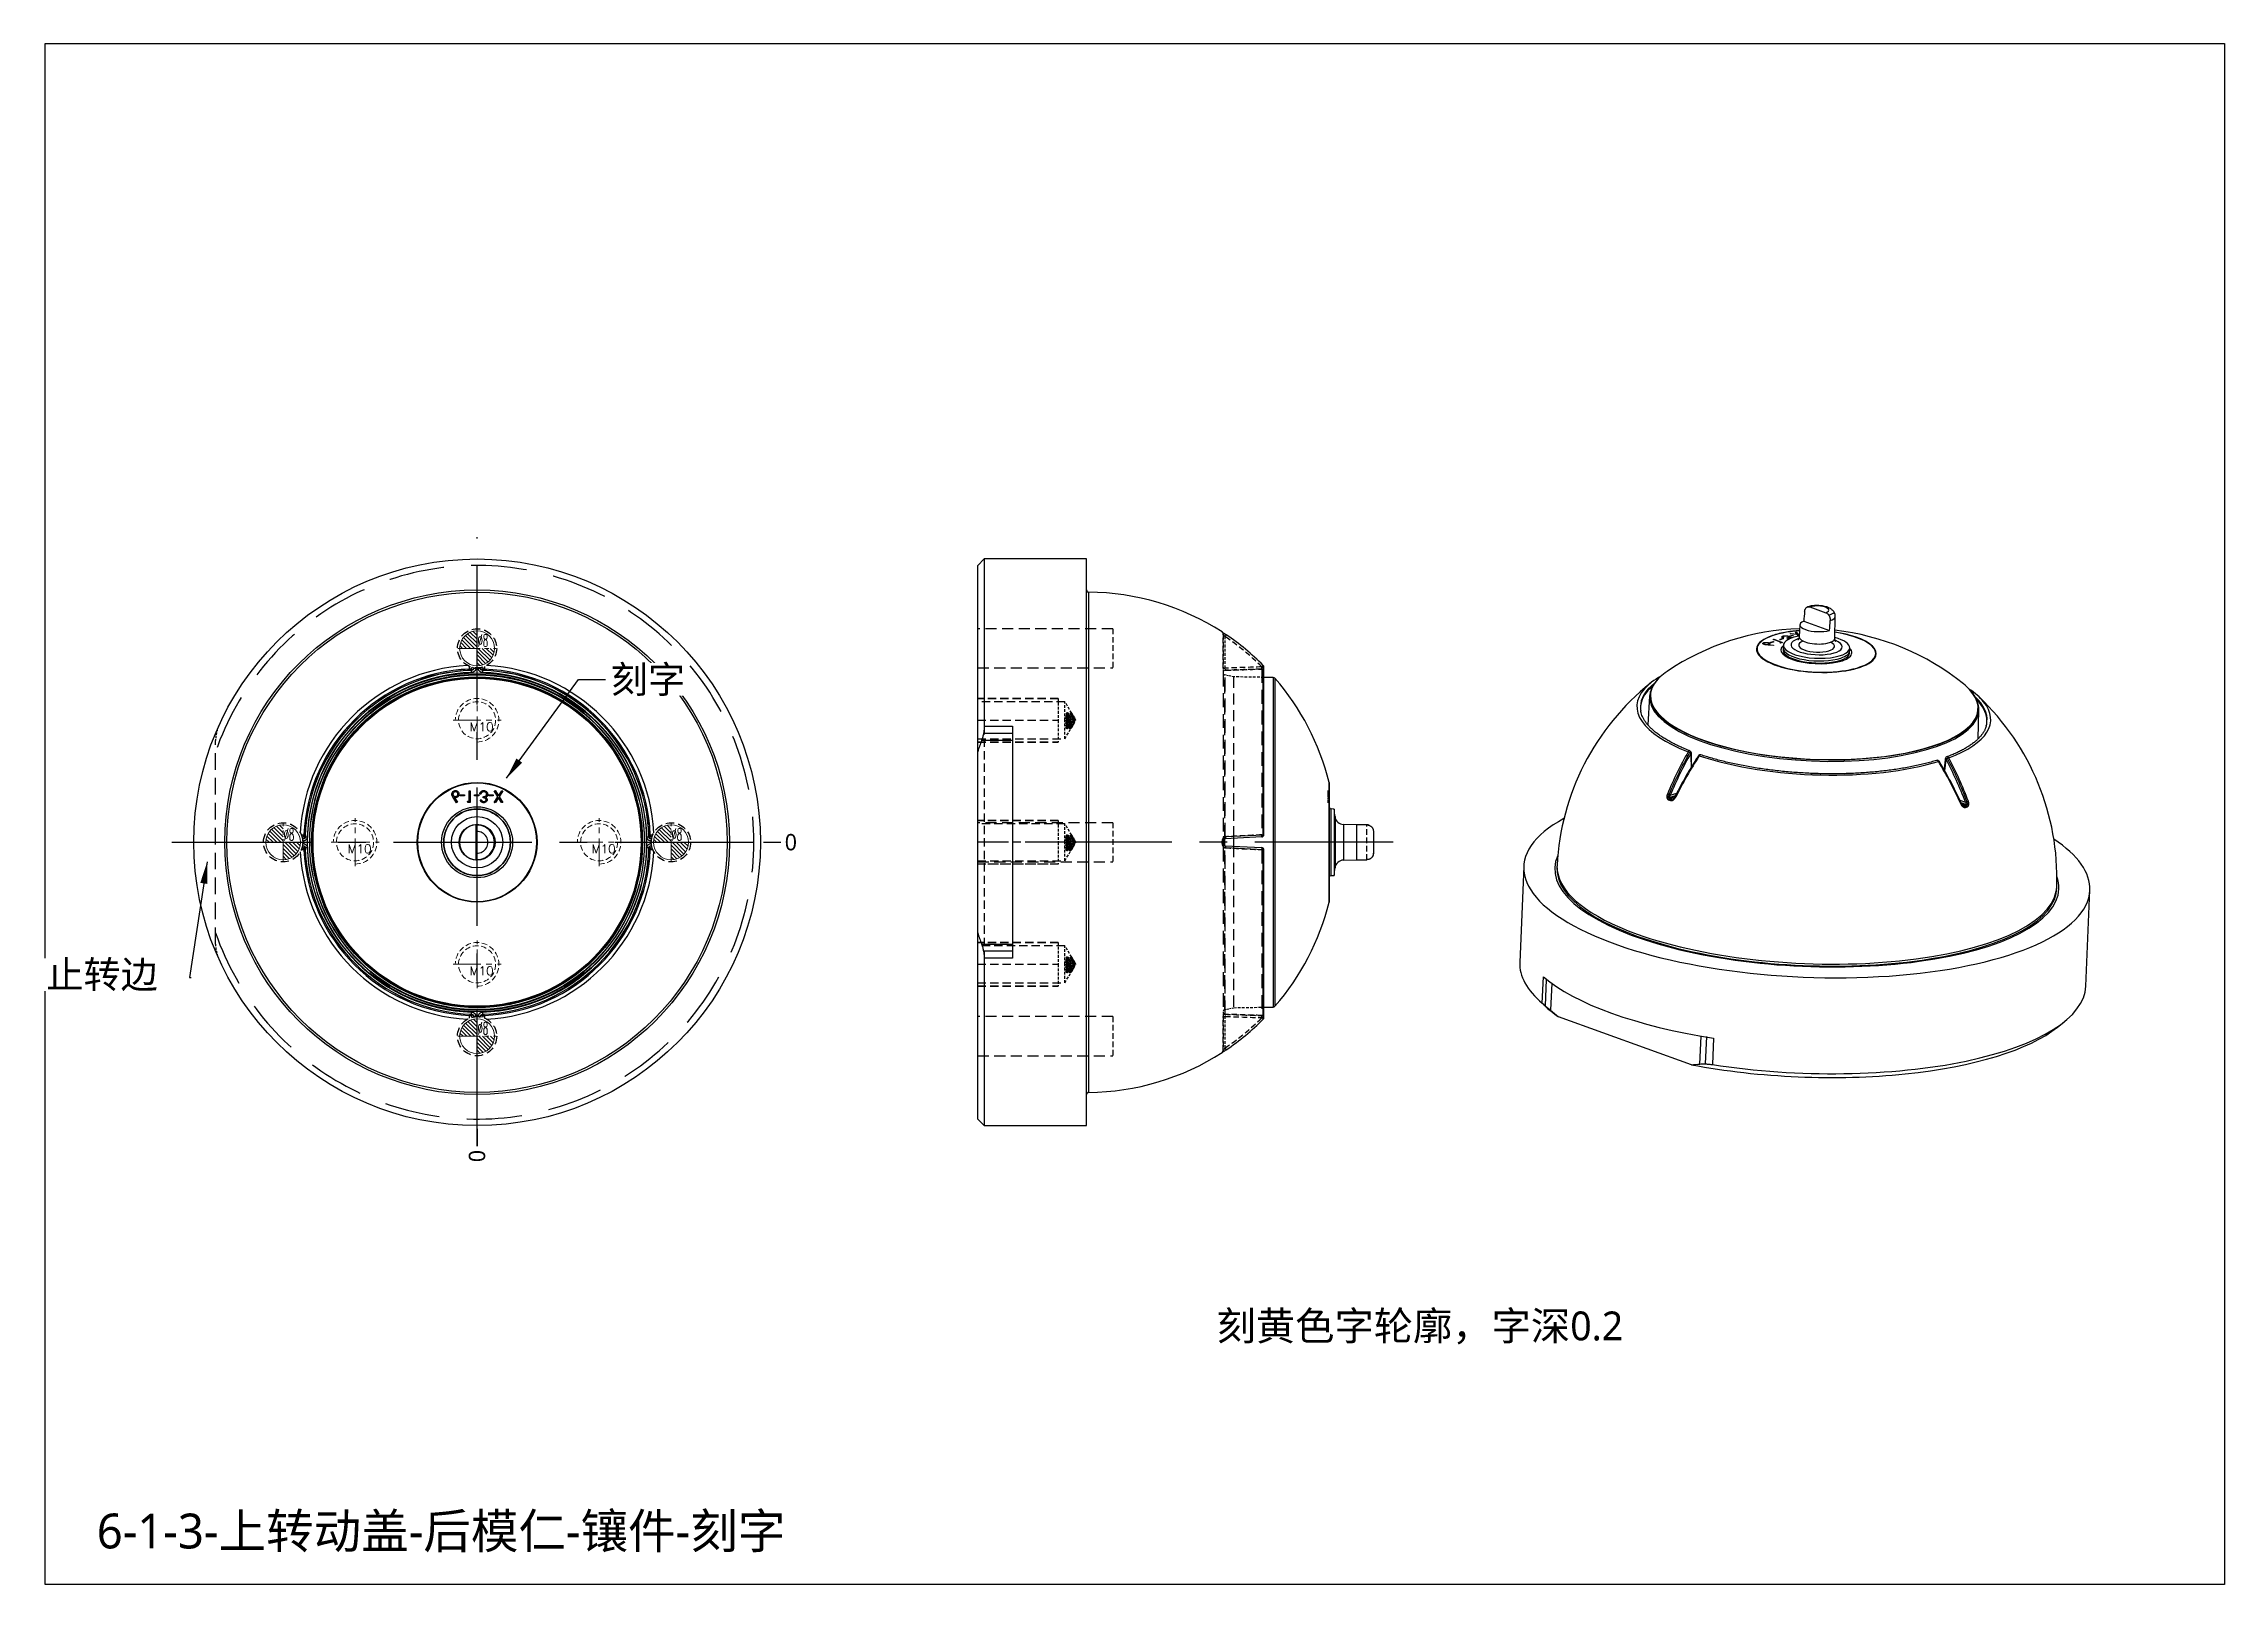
# Model space of a CAD drawing. Header units: millimetres. Extents: x 2469 to 2970, y 2097 to 2450.
import ezdxf
from ezdxf.enums import TextEntityAlignment as Align

# ---------------------------------------------------------------- set-up
doc = ezdxf.new("R2010")
doc.units = ezdxf.units.MM
doc.linetypes.add('CENTER', pattern=[50.8, 31.75, -6.35, 6.35, -6.35])
doc.linetypes.add('HIDDEN', pattern=[9.525, 6.35, -3.175])
doc.layers.add('1', color=7, linetype='Continuous', true_color=0xffffff)
doc.layers.add('21', color=7, linetype='Continuous', true_color=0xffffff)
for name, color, linetype, lineweight in [('dim', 82, 'Continuous', 9), ('epin', 13, 'Continuous', 9), ('moldbase', 7, 'Continuous', 20), ('screw', 33, 'Continuous', 13)]:
    doc.layers.add(name, color=color, linetype=linetype, lineweight=lineweight)
doc.styles.add('Capful-A', font='')
doc.styles.get("Standard").update_dxf_attribs({"font": 'arial.ttf'})
doc.styles.add('TXT', font='txt.shx', dxfattribs={"bigfont": 'gbcbig.shx'})
doc.styles.add('TXT05', font='txt.shx', dxfattribs={"width": 0.5, "bigfont": 'gbcbig.shx'})
doc.styles.get('Capful-A').set_extended_font_data('Microsoft YaHei')
doc.dimstyles.new('Capful-A-1.5', dxfattribs={"dimscale": 1.5, "dimtxt": 2.5, "dimasz": 2.5, "dimexe": 1.5, "dimexo": 1, "dimgap": 1.5, "dimtad": 0, "dimdsep": 46, "dimtxsty": 'Capful-A', "dimcen": 0, "dimclrt": 2, "dimazin": 2, "dimtfac": 1, "dimtmove": 0, "dimatfit": 3, "dimfxl": 0, "dimtolj": 1, "dimtzin": 0, "dimarcsym": 0})
doc.dimstyles.new('Capful-A-2.5', dxfattribs={"dimscale": 2.5, "dimtxt": 2.5, "dimasz": 2.5, "dimexe": 1.5, "dimexo": 1, "dimgap": 1.5, "dimtad": 0, "dimdsep": 46, "dimtxsty": 'Capful-A', "dimcen": 0, "dimclrt": 7, "dimazin": 2, "dimtfac": 1, "dimtmove": 0, "dimatfit": 3, "dimfxl": 0, "dimtolj": 1, "dimtzin": 0, "dimarcsym": 0})

msp = doc.modelspace()

# ---------------------------------------------------------------- texts
at = {"layer": 'moldbase', "lineweight": 18, "attachment_point": 1}
for s, insert, char_height in [('{\\fMicrosoft YaHei|b0|i0|c134|p34;刻黄色字轮廓，字深0.2}', (2738.445, 2159.291), 6.60933), ('{\\fMicrosoft YaHei|b0|i0|c134|p34;6-1-3-上转动盖-后模仁-镶件-刻字}', (2481.523, 2112.925), 7.99729)]:
    msp.add_mtext_dynamic_manual_height_columns(s, width=206.9763, gutter_width=0, heights=[16.37], dxfattribs=dict(at, insert=insert, char_height=char_height))

# ---------------------------------------------------------------- blocks, each defined once
blk = doc.blocks.new('TK')
for p, q in [((0, 0), (0, 294)), ((0, 294), (415.8, 294)), ((415.8, 294), (415.8, 0)), ((415.8, 0), (0, 0))]:
    blk.add_line(p, q)
blk = doc.blocks.new('screw_m10_g')
at = {"layer": 'screw', "color": 1, "linetype": 'CENTER', "ltscale": 0.2}
for p, q in [((0, -5.5), (0, 5.5)), ((-5.5, 0), (5.5, 0))]:
    blk.add_line(p, q, dxfattribs=at)
at = {"layer": 'screw', "color": 33, "linetype": 'HIDDEN', "ltscale": 0.2}
blk.add_circle((0, 0), 4.25, dxfattribs=at)
at = {"layer": 'screw', "color": 92, "linetype": 'HIDDEN', "ltscale": 0.2}
blk.add_arc((0, 0), 5, 270, 180, dxfattribs=at)
at = {"layer": 'screw', "color": 6, "style": 'TXT'}
blk.add_text('M10', height=2, dxfattribs=at).set_placement((-1.7, -2.5))
blk = doc.blocks.new('epin_ejp_8')
at = {"layer": 'epin'}
h = blk.add_hatch(dxfattribs=at)
h.set_pattern_fill('_ANSI31', color=123, scale=0.2, angle=90)
h.set_pattern_definition([(135, (-3495.6536, 23.62066), (-0.44901281, -0.44901281), [])])
h.paths.add_polyline_path([(0, 4, 0.414214), (-4, 0), (0, 0)])
h.paths.add_polyline_path([(4, 0), (0, 0), (0, -4, 0.414214)])
at = {"layer": 'epin', "color": 1, "linetype": 'CENTER', "ltscale": 0.16}
for p, q in [((-4.4, 0), (4.4, 0)), ((0, -4.4), (0, 4.4))]:
    blk.add_line(p, q, dxfattribs=at)
at = {"layer": 'epin'}
blk.add_circle((0, 0), 4, dxfattribs=at)
at = {"layer": 'epin', "color": 6, "style": 'TXT05', "width": 0.5}
blk.add_text('%%c8', height=2.8, dxfattribs=at).set_placement((1.33, 1.8), align=Align.MIDDLE)
blk = doc.blocks.new('*D33')
at = {"layer": 'Defpoints', "color": 0, "transparency": 16777216}
for p in [(2568.78, 2266.95), (2633.78, 2266.95)]:
    blk.add_point(p, dxfattribs=at)
at = {"layer": 'dim', "color": 0, "lineweight": -2, "transparency": 16777216}
blk.add_line((2634.53, 2266.95), (2638.78, 2266.95), dxfattribs=at)
at = {"layer": 'dim', "color": 2, "transparency": 16777216, "insert": (2640.77, 2266.95), "char_height": 3.75, "attachment_point": 5, "style": 'Capful-A', "bg_fill": 3, "box_fill_scale": 1.1, "bg_fill_color": 256, "bg_fill_true_color": 13158600, "bg_fill_transparency": 0}
blk.add_mtext('\\A1;0', dxfattribs=at)
at = {"layer": 'Defpoints', "color": 0, "transparency": 16777216}
blk.add_point((2638.78, 2266.95), dxfattribs=at)
blk = doc.blocks.new('*D34')
at = {"layer": 'Defpoints', "color": 0, "transparency": 16777216}
for p in [(2568.78, 2266.95), (2568.78, 2201.95)]:
    blk.add_point(p, dxfattribs=at)
at = {"layer": 'dim', "color": 0, "lineweight": -2, "transparency": 16777216}
blk.add_line((2568.78, 2201.2), (2568.78, 2196.95), dxfattribs=at)
at = {"layer": 'dim', "color": 2, "transparency": 16777216, "insert": (2568.78, 2194.96), "char_height": 3.75, "attachment_point": 5, "rotation": 90, "style": 'Capful-A', "bg_fill": 3, "box_fill_scale": 1.1, "bg_fill_color": 256, "bg_fill_true_color": 13158600, "bg_fill_transparency": 0}
blk.add_mtext('\\A1;0', dxfattribs=at)
at = {"layer": 'Defpoints', "color": 0, "transparency": 16777216}
blk.add_point((2568.78, 2196.95), dxfattribs=at)

# ---------------------------------------------------------------- linework, layer by layer
at = {"layer": '1', "color": 1, "linetype": 'CENTER'}
for p, q in [((2568.781, 2196.948), (2568.781, 2336.948)), ((2498.781, 2266.948), (2638.781, 2266.948)), ((2778.954, 2266.948), (2679.133, 2266.948))]:
    msp.add_line(p, q, dxfattribs=at)
at = {"layer": '21', "color": 7, "linetype": 'Continuous'}
for p, q in [((2685.133, 2331.948), (2683.633, 2330.448)), ((2685.133, 2331.948), (2685.133, 2293.57)), ((2708.633, 2331.948), (2685.133, 2331.948)), ((2708.633, 2201.948), (2708.633, 2331.948)), ((2683.633, 2287.739), (2683.633, 2330.448)), ((2709.131, 2266.948), (2709.131, 2324.332)), ((2872.278, 2316.867), (2872.107, 2314.057)), ((2873.165, 2317.687), (2879.069, 2315.56)), ((2874.584, 2320.934), (2878.228, 2319.621)), ((2880.272, 2313.713), (2880.39, 2318.75)), ((2739.694, 2315.2), (2739.694, 2315.201)), ((2863.98, 2312.751), (2863.98, 2312.56)), ((2864.183, 2312.408), (2864.175, 2312.314)), ((2866.225, 2312.078), (2864.796, 2312.215)), ((2864.95, 2312.397), (2864.95, 2312.206)), ((2864.979, 2312.28), (2866.243, 2312.159)), ((2865.142, 2312.728), (2865.127, 2312.537)), ((2865.429, 2312.754), (2866.123, 2312.99)), ((2865.63, 2312.682), (2865.429, 2312.754)), ((2866.323, 2312.918), (2865.63, 2312.682)), ((2866.123, 2312.99), (2866.118, 2312.848)), ((2866.123, 2312.99), (2866.323, 2312.918)), ((2866.167, 2313.461), (2866.329, 2313.516)), ((2867.918, 2312.83), (2866.167, 2313.461)), ((2866.243, 2312.159), (2866.225, 2312.078)), ((2866.329, 2313.516), (2866.325, 2313.404)), ((2866.329, 2313.516), (2868.28, 2312.813)), ((2867.64, 2312.736), (2867.918, 2312.83)), ((2867.946, 2312.7), (2867.64, 2312.736)), ((2867.65, 2313.51), (2868.344, 2313.747)), ((2867.85, 2313.438), (2867.65, 2313.51)), ((2868.544, 2313.675), (2867.85, 2313.438)), ((2867.918, 2312.83), (2867.922, 2312.702)), ((2867.921, 2312.747), (2868, 2312.718)), ((2868.28, 2312.813), (2867.946, 2312.7)), ((2868.344, 2313.747), (2868.339, 2313.605)), ((2868.344, 2313.747), (2868.544, 2313.675)), ((2868.52, 2313.894), (2868.358, 2313.839)), ((2868.391, 2314.04), (2868.373, 2313.852)), ((2868.384, 2314.251), (2868.384, 2314.06)), ((2868.483, 2312.181), (2868.445, 2311.569)), ((2869.517, 2313.778), (2869.317, 2313.85)), ((2869.402, 2313.511), (2869.564, 2313.567)), ((2869.564, 2313.567), (2869.562, 2313.486)), ((2869.848, 2313.949), (2869.835, 2313.845)), ((2869.871, 2314.267), (2870.565, 2314.504)), ((2870.071, 2314.195), (2869.871, 2314.267)), ((2870.065, 2314.789), (2870.252, 2314.853)), ((2871.649, 2314.631), (2870.065, 2314.789)), ((2870.765, 2314.431), (2870.071, 2314.195)), ((2870.252, 2314.853), (2870.25, 2314.771)), ((2870.252, 2314.853), (2871.584, 2314.72)), ((2870.46, 2313.876), (2870.457, 2313.841)), ((2870.565, 2314.504), (2870.559, 2314.361)), ((2870.565, 2314.504), (2870.765, 2314.431)), ((2871.243, 2315.19), (2871.43, 2315.254)), ((2871.584, 2314.72), (2871.243, 2315.19)), ((2871.354, 2315.037), (2871.416, 2315.059)), ((2871.43, 2315.254), (2871.416, 2315.059)), ((2871.416, 2315.059), (2871.819, 2314.504)), ((2871.43, 2315.254), (2871.836, 2314.695)), ((2871.584, 2314.72), (2871.587, 2314.638)), ((2871.941, 2314.229), (2871.649, 2314.631)), ((2871.836, 2314.695), (2871.819, 2314.504)), ((2871.819, 2314.504), (2871.887, 2314.497)), ((2871.836, 2314.695), (2872.144, 2314.664)), ((2871.9, 2314.606), (2871.878, 2314.423)), ((2871.878, 2314.423), (2872.01, 2314.241)), ((2872.139, 2314.583), (2871.9, 2314.606)), ((2871.9, 2314.606), (2872.122, 2314.301)), ((2872.107, 2314.057), (2872.106, 2314.048)), ((2567.072, 2306.684), (2567.046, 2307.296)), ((2567.994, 2306.907), (2567.994, 2307.017)), ((2567.994, 2306.907), (2568.496, 2306.907)), ((2568.019, 2306.907), (2568.019, 2307.013)), ((2568.496, 2306.957), (2568.496, 2306.907)), ((2569.065, 2306.907), (2569.065, 2306.957)), ((2569.065, 2306.907), (2569.567, 2306.907)), ((2569.542, 2307.013), (2569.542, 2306.907)), ((2569.567, 2307.017), (2569.567, 2306.907)), ((2570.515, 2307.296), (2570.489, 2306.684)), ((2749.158, 2268.694), (2749.158, 2307.541)), ((2749.158, 2268.663), (2749.158, 2307.541)), ((2749.306, 2268.678), (2749.306, 2307.185)), ((2868.445, 2311.558), (2868.444, 2311.551)), ((2883.712, 2310.926), (2883.726, 2311.539)), ((2567.524, 2305.904), (2567.508, 2306.406)), ((2570.053, 2306.406), (2570.037, 2305.904)), ((2751.461, 2304.743), (2749.306, 2304.781)), ((2751.461, 2304.743), (2751.461, 2229.153)), ((2751.832, 2304.571), (2751.832, 2229.326)), ((2751.832, 2304.571), (2751.832, 2229.326)), ((2837.796, 2300.46), (2837.397, 2293.884)), ((2913.163, 2290.687), (2913.318, 2297.28)), ((2684.974, 2291.948), (2691.633, 2291.948)), ((2685.133, 2293.57), (2691.633, 2293.57)), ((2691.633, 2293.57), (2691.633, 2240.326)), ((2683.633, 2246.158), (2683.633, 2287.739)), ((2691.633, 2290.293), (2684.515, 2290.293)), ((2764.245, 2280.694), (2764.245, 2253.203)), ((2764.259, 2253.323), (2764.259, 2280.573)), ((2842.312, 2277.2), (2843.751, 2277.691)), ((2843.604, 2277.396), (2842.436, 2276.998)), ((2842.523, 2277.725), (2844.032, 2278.239)), ((2842.853, 2276.847), (2843.311, 2277.003)), ((2908.965, 2276.609), (2910.263, 2276.141)), ((2765.408, 2274.577), (2764.753, 2274.588)), ((2764.753, 2259.308), (2764.753, 2274.588)), ((2765.408, 2274.577), (2765.408, 2259.32)), ((2765.615, 2272.838), (2765.615, 2261.059)), ((2765.615, 2272.838), (2765.615, 2261.059)), ((2909.218, 2276.053), (2910.483, 2275.597)), ((2910.375, 2275.409), (2909.347, 2275.78)), ((2909.612, 2275.414), (2909.989, 2275.278)), ((2528.433, 2268.683), (2529.045, 2268.657)), ((2528.711, 2267.735), (2528.821, 2267.735)), ((2528.716, 2267.71), (2528.821, 2267.71)), ((2528.821, 2267.233), (2528.772, 2267.233)), ((2528.772, 2266.664), (2528.821, 2266.664)), ((2528.821, 2267.233), (2528.821, 2267.735)), ((2528.821, 2266.162), (2528.821, 2266.664)), ((2529.323, 2268.221), (2529.825, 2268.205)), ((2568.5, 2270.972), (2568.5, 2262.924)), ((2568.702, 2269.432), (2568.702, 2264.464)), ((2607.736, 2268.205), (2608.238, 2268.221)), ((2608.516, 2268.657), (2609.128, 2268.683)), ((2608.74, 2267.735), (2608.85, 2267.735)), ((2608.74, 2267.735), (2608.74, 2267.233)), ((2608.74, 2267.71), (2608.845, 2267.71)), ((2608.79, 2267.233), (2608.74, 2267.233)), ((2608.74, 2266.664), (2608.74, 2266.162)), ((2608.74, 2266.664), (2608.79, 2266.664)), ((2709.131, 2209.565), (2709.131, 2266.948)), ((2739.694, 2266.661), (2739.694, 2267.235)), ((2739.924, 2267.233), (2739.924, 2266.664)), ((2740.32, 2266.176), (2740.32, 2267.725)), ((2748.83, 2268.176), (2740.4, 2267.735)), ((2740.654, 2268.248), (2749.158, 2268.694)), ((2742.294, 2267.831), (2742.294, 2266.061)), ((2742.319, 2267.834), (2742.319, 2266.062)), ((2742.343, 2267.835), (2742.343, 2266.058)), ((2772.954, 2270.941), (2767.579, 2271.035)), ((2767.579, 2271.035), (2767.579, 2262.862)), ((2770.583, 2270.972), (2770.583, 2262.924)), ((2772.954, 2270.938), (2772.954, 2270.941)), ((2774.436, 2269.432), (2774.436, 2264.464)), ((2529.045, 2265.24), (2528.433, 2265.214)), ((2528.821, 2266.162), (2528.711, 2266.162)), ((2528.821, 2266.187), (2528.716, 2266.187)), ((2529.825, 2265.692), (2529.323, 2265.675)), ((2608.238, 2265.675), (2607.736, 2265.692)), ((2609.128, 2265.214), (2608.516, 2265.24)), ((2608.845, 2266.187), (2608.74, 2266.187)), ((2608.85, 2266.162), (2608.74, 2266.162)), ((2740.4, 2266.162), (2748.83, 2265.72)), ((2749.158, 2265.203), (2740.654, 2265.649)), ((2749.158, 2226.356), (2749.158, 2265.234)), ((2749.158, 2226.356), (2749.158, 2265.203)), ((2749.306, 2226.711), (2749.306, 2265.218)), ((2767.579, 2262.862), (2772.954, 2262.956)), ((2772.954, 2262.956), (2772.954, 2262.959)), ((2764.753, 2259.308), (2765.408, 2259.32)), ((2808.922, 2261.418), (2807.996, 2239.414)), ((2937.88, 2233.944), (2938.807, 2255.948)), ((2683.633, 2203.448), (2683.633, 2246.158)), ((2684.515, 2243.603), (2691.633, 2243.603)), ((2691.633, 2241.948), (2684.974, 2241.948)), ((2691.633, 2240.326), (2685.133, 2240.326)), ((2685.133, 2240.326), (2685.133, 2201.948)), ((2813.175, 2230.002), (2813.431, 2236.089)), ((2813.888, 2229.396), (2814.145, 2235.498)), ((2815.339, 2234.591), (2815.078, 2228.395)), ((2567.046, 2226.6), (2567.072, 2227.213)), ((2567.508, 2227.49), (2567.524, 2227.992)), ((2568.496, 2226.989), (2567.994, 2226.989)), ((2567.994, 2226.879), (2567.994, 2226.989)), ((2568.019, 2226.883), (2568.019, 2226.989)), ((2568.496, 2226.989), (2568.496, 2226.939)), ((2569.567, 2226.989), (2569.065, 2226.989)), ((2569.065, 2226.939), (2569.065, 2226.989)), ((2569.542, 2226.989), (2569.542, 2226.883)), ((2569.567, 2226.989), (2569.567, 2226.879)), ((2570.037, 2227.992), (2570.053, 2227.49)), ((2570.489, 2227.213), (2570.515, 2226.6)), ((2749.306, 2229.115), (2751.461, 2229.153)), ((2812.309, 2230.782), (2813.649, 2229.514)), ((2847.417, 2215.908), (2816.917, 2226.895)), ((2849.326, 2216.058), (2849.597, 2222.493)), ((2850.823, 2222.355), (2850.559, 2216.095)), ((2852.486, 2222.02), (2852.23, 2215.934)), ((2931.415, 2224.554), (2932.857, 2225.706)), ((2739.694, 2218.695), (2739.694, 2218.696)), ((2683.633, 2203.448), (2685.133, 2201.948)), ((2685.133, 2201.948), (2708.633, 2201.948))]:
    msp.add_line(p, q, dxfattribs=at)
at = {"layer": '21', "color": 8, "linetype": 'HIDDEN', "ltscale": 0.4}
for p, q in [((2714.633, 2315.948), (2683.633, 2315.948)), ((2683.633, 2306.948), (2714.633, 2306.948)), ((2742.294, 2304.908), (2742.294, 2267.831)), ((2742.343, 2304.903), (2742.343, 2267.835)), ((2714.633, 2271.448), (2683.633, 2271.448)), ((2683.633, 2262.448), (2714.633, 2262.448)), ((2742.294, 2266.061), (2742.294, 2228.988)), ((2742.319, 2266.062), (2742.319, 2228.992)), ((2742.343, 2266.058), (2742.343, 2228.994)), ((2714.633, 2226.948), (2683.633, 2226.948)), ((2683.633, 2217.948), (2714.633, 2217.948))]:
    msp.add_line(p, q, dxfattribs=at)
at = {"layer": '21', "color": 8, "linetype": 'HIDDEN', "ltscale": 0.2}
for p, q in [((2714.633, 2315.948), (2714.633, 2306.948)), ((2739.924, 2306.907), (2739.924, 2314.778)), ((2739.924, 2314.778), (2739.924, 2306.907)), ((2714.633, 2271.448), (2714.633, 2262.448)), ((2772.954, 2262.959), (2772.954, 2270.938)), ((2714.633, 2226.948), (2714.633, 2217.948)), ((2739.924, 2219.119), (2739.924, 2226.989)), ((2739.924, 2226.989), (2739.924, 2219.119))]:
    msp.add_line(p, q, dxfattribs=at)
at = {"layer": '21', "color": 8, "linetype": 'HIDDEN'}
for p, q in [((2739.924, 2314.778), (2739.924, 2314.779)), ((2774.436, 2269.432), (2774.436, 2269.434)), ((2774.436, 2264.463), (2774.436, 2264.464)), ((2739.924, 2219.118), (2739.924, 2219.119))]:
    msp.add_line(p, q, dxfattribs=at).dxf.unprotected_set("ltscale", 0)
at = {"layer": '21', "color": 8, "linetype": 'HIDDEN', "ltscale": 0.1}
for p, q in [((2740.4, 2306.907), (2740.4, 2314.134)), ((2749.306, 2304.781), (2742.343, 2304.903)), ((2702.133, 2299.948), (2702.133, 2294.948)), ((2703.633, 2294.948), (2703.633, 2299.198)), ((2706.187, 2294.948), (2703.633, 2299.198)), ((2702.133, 2294.948), (2702.133, 2289.998)), ((2703.633, 2290.698), (2703.633, 2294.948)), ((2703.633, 2290.698), (2706.187, 2294.948)), ((2702.133, 2271.948), (2702.133, 2266.948)), ((2702.133, 2266.948), (2702.133, 2261.998)), ((2706.187, 2266.948), (2703.633, 2271.198)), ((2703.633, 2266.948), (2703.633, 2271.198)), ((2703.633, 2262.698), (2706.187, 2266.948)), ((2703.633, 2262.698), (2703.633, 2266.948)), ((2702.133, 2243.948), (2702.133, 2238.948)), ((2706.187, 2238.948), (2703.633, 2243.198)), ((2703.633, 2238.948), (2703.633, 2243.198)), ((2702.133, 2238.948), (2702.133, 2233.998)), ((2703.633, 2234.698), (2706.187, 2238.948)), ((2703.633, 2234.698), (2703.633, 2238.948)), ((2740.4, 2219.762), (2740.4, 2226.989)), ((2742.343, 2228.994), (2749.306, 2229.115))]:
    msp.add_line(p, q, dxfattribs=at)
at = {"layer": '21', "color": 8, "linetype": 'HIDDEN', "ltscale": 0.01}
for p, q in [((2739.924, 2306.907), (2740.4, 2306.907)), ((2764.058, 2277.844), (2764.058, 2278.299)), ((2739.924, 2226.989), (2740.4, 2226.989))]:
    msp.add_line(p, q, dxfattribs=at)
at = {"layer": '21', "color": 8, "linetype": 'HIDDEN', "ltscale": 0.5}
for p, q in [((2748.821, 2306.684), (2748.821, 2268.657)), ((2739.924, 2305.904), (2739.924, 2268.205)), ((2740.32, 2267.725), (2740.32, 2305.338)), ((2740.409, 2268.221), (2740.409, 2306.406)), ((2739.924, 2265.692), (2739.924, 2227.992)), ((2740.32, 2228.559), (2740.32, 2266.176)), ((2740.409, 2227.49), (2740.409, 2265.675)), ((2748.821, 2265.24), (2748.821, 2227.213))]:
    msp.add_line(p, q, dxfattribs=at)
at = {"layer": '21', "color": 8, "linetype": 'HIDDEN', "ltscale": 0.06}
for p, q in [((2742.294, 2304.908), (2740.32, 2305.338)), ((2740.32, 2228.559), (2742.294, 2228.988))]:
    msp.add_line(p, q, dxfattribs=at)
at = {"layer": '21', "color": 8, "linetype": 'HIDDEN', "ltscale": 0.3}
for p, q in [((2702.133, 2299.948), (2683.633, 2299.948)), ((2702.133, 2299.898), (2683.633, 2299.898)), ((2703.633, 2299.198), (2683.633, 2299.198)), ((2683.633, 2294.948), (2702.133, 2294.948)), ((2685.133, 2293.574), (2685.133, 2240.322)), ((2683.633, 2290.698), (2703.633, 2290.698)), ((2683.633, 2289.998), (2702.133, 2289.998)), ((2683.633, 2289.948), (2702.133, 2289.948)), ((2702.133, 2271.948), (2683.633, 2271.948)), ((2702.133, 2271.898), (2683.633, 2271.898)), ((2703.633, 2271.198), (2683.633, 2271.198)), ((2702.133, 2266.948), (2683.633, 2266.948)), ((2683.633, 2262.698), (2703.633, 2262.698)), ((2683.633, 2261.998), (2702.133, 2261.998)), ((2702.133, 2261.948), (2683.633, 2261.948)), ((2702.133, 2243.948), (2683.633, 2243.948)), ((2702.133, 2243.898), (2683.633, 2243.898)), ((2703.633, 2243.198), (2683.633, 2243.198)), ((2683.633, 2238.948), (2702.133, 2238.948)), ((2683.633, 2234.698), (2703.633, 2234.698)), ((2683.633, 2233.998), (2702.133, 2233.998)), ((2683.633, 2233.948), (2702.133, 2233.948))]:
    msp.add_line(p, q, dxfattribs=at)
at = {"layer": '21', "color": 8, "linetype": 'HIDDEN', "ltscale": 0.003}
for p, q in [((2703.969, 2296.615), (2704.069, 2296.615)), ((2704.32, 2296.616), (2704.22, 2296.616)), ((2704.951, 2296.593), (2705.051, 2296.593)), ((2705.083, 2296.615), (2705.183, 2296.615)), ((2703.929, 2293.137), (2704.029, 2293.137)), ((2703.968, 2295.481), (2704.068, 2295.481)), ((2704.11, 2293.137), (2704.21, 2293.137)), ((2704.112, 2293.052), (2704.212, 2293.052)), ((2704.152, 2295.316), (2704.252, 2295.316)), ((2704.26, 2293.505), (2704.362, 2293.505)), ((2704.291, 2296.081), (2704.391, 2296.081)), ((2704.423, 2296.164), (2704.323, 2296.164)), ((2704.642, 2293.137), (2704.742, 2293.137)), ((2704.821, 2294.358), (2704.721, 2294.358)), ((2704.734, 2293.638), (2704.834, 2293.638)), ((2704.957, 2294.189), (2704.857, 2294.189)), ((2704.859, 2293.115), (2704.959, 2293.115)), ((2705.004, 2293.137), (2705.104, 2293.137)), ((2705.23, 2296.081), (2705.33, 2296.081)), ((2705.42, 2295.824), (2705.52, 2295.824)), ((2705.689, 2295.724), (2705.789, 2295.724)), ((2705.925, 2295.275), (2706.025, 2295.275)), ((2703.968, 2267.481), (2704.068, 2267.481)), ((2703.969, 2268.615), (2704.069, 2268.615)), ((2704.152, 2267.316), (2704.252, 2267.316)), ((2704.32, 2268.616), (2704.22, 2268.616)), ((2704.291, 2268.081), (2704.391, 2268.081)), ((2704.423, 2268.164), (2704.323, 2268.164)), ((2704.951, 2268.593), (2705.051, 2268.593)), ((2705.083, 2268.615), (2705.183, 2268.615)), ((2705.23, 2268.081), (2705.33, 2268.081)), ((2705.42, 2267.824), (2705.52, 2267.824)), ((2705.689, 2267.724), (2705.789, 2267.724)), ((2705.925, 2267.275), (2706.025, 2267.275)), ((2703.929, 2265.137), (2704.029, 2265.137)), ((2704.11, 2265.137), (2704.21, 2265.137)), ((2704.112, 2265.052), (2704.212, 2265.052)), ((2704.26, 2265.505), (2704.362, 2265.505)), ((2704.642, 2265.137), (2704.742, 2265.137)), ((2704.821, 2266.358), (2704.721, 2266.358)), ((2704.734, 2265.638), (2704.834, 2265.638)), ((2704.957, 2266.189), (2704.857, 2266.189)), ((2704.859, 2265.115), (2704.959, 2265.115)), ((2705.004, 2265.137), (2705.104, 2265.137)), ((2703.929, 2237.137), (2704.029, 2237.137)), ((2703.968, 2239.481), (2704.068, 2239.481)), ((2703.969, 2240.615), (2704.069, 2240.615)), ((2704.11, 2237.137), (2704.21, 2237.137)), ((2704.112, 2237.052), (2704.212, 2237.052)), ((2704.152, 2239.316), (2704.252, 2239.316)), ((2704.32, 2240.616), (2704.22, 2240.616)), ((2704.26, 2237.505), (2704.362, 2237.505)), ((2704.291, 2240.081), (2704.391, 2240.081)), ((2704.423, 2240.164), (2704.323, 2240.164)), ((2704.642, 2237.137), (2704.742, 2237.137)), ((2704.821, 2238.358), (2704.721, 2238.358)), ((2704.734, 2237.638), (2704.834, 2237.638)), ((2704.957, 2238.189), (2704.857, 2238.189)), ((2704.859, 2237.115), (2704.959, 2237.115)), ((2704.951, 2240.593), (2705.051, 2240.593)), ((2705.004, 2237.137), (2705.104, 2237.137)), ((2705.083, 2240.615), (2705.183, 2240.615)), ((2705.23, 2240.081), (2705.33, 2240.081)), ((2705.42, 2239.824), (2705.52, 2239.824)), ((2705.689, 2239.724), (2705.789, 2239.724)), ((2705.925, 2239.275), (2706.025, 2239.275))]:
    msp.add_line(p, q, dxfattribs=at)
at = {"layer": '21', "color": 8, "linetype": 'HIDDEN', "ltscale": 0.002}
for p, q in [((2705.051, 2296.593), (2705.118, 2296.593)), ((2705.051, 2268.593), (2705.118, 2268.593)), ((2705.051, 2240.593), (2705.118, 2240.593))]:
    msp.add_line(p, q, dxfattribs=at)
at = {"layer": '21', "color": 8, "linetype": 'HIDDEN', "ltscale": 0.6}
msp.add_line((2508.781, 2243.603), (2508.781, 2290.293), dxfattribs=at)
at = {"layer": '21', "color": 8, "linetype": 'HIDDEN', "ltscale": 0.001}
for p, q in [((2702.133, 2289.998), (2702.133, 2289.948)), ((2702.133, 2261.998), (2702.133, 2261.948)), ((2702.133, 2233.998), (2702.133, 2233.948))]:
    msp.add_line(p, q, dxfattribs=at)
at = {"layer": '21', "color": 2, "linetype": 'Continuous'}
for p, q in [((2562.997, 2278), (2563.008, 2278)), ((2563.236, 2278.009), (2563.225, 2278.009)), ((2563.295, 2277.227), (2563.303, 2277.233)), ((2564.088, 2276.014), (2563.295, 2277.227)), ((2564.091, 2276.029), (2563.303, 2277.233)), ((2563.548, 2277.247), (2564.258, 2276.161)), ((2563.569, 2277.232), (2564.272, 2276.158)), ((2563.795, 2277.48), (2563.795, 2277.469)), ((2563.803, 2278.809), (2563.803, 2278.799)), ((2563.816, 2278.537), (2563.816, 2278.547)), ((2564.395, 2278.009), (2564.406, 2278.009)), ((2564.634, 2277.995), (2564.623, 2277.995)), ((2564.906, 2277.855), (2565.929, 2277.855)), ((2564.906, 2277.582), (2564.906, 2277.855)), ((2564.906, 2277.855), (2564.917, 2277.844)), ((2564.906, 2277.582), (2564.917, 2277.593)), ((2565.929, 2277.582), (2564.906, 2277.582)), ((2564.917, 2277.844), (2565.919, 2277.844)), ((2564.917, 2277.593), (2564.917, 2277.844)), ((2565.919, 2277.593), (2564.917, 2277.593)), ((2565.929, 2277.855), (2565.919, 2277.844)), ((2565.919, 2277.844), (2565.919, 2277.593)), ((2565.929, 2277.582), (2565.919, 2277.593)), ((2565.929, 2277.855), (2565.929, 2277.582)), ((2566.952, 2278.741), (2566.962, 2278.731)), ((2566.952, 2276.355), (2566.952, 2278.741)), ((2566.952, 2278.741), (2567.19, 2278.741)), ((2566.962, 2276.344), (2566.962, 2278.731)), ((2566.962, 2278.731), (2567.18, 2278.731)), ((2567.19, 2278.741), (2567.18, 2278.731)), ((2567.18, 2278.731), (2567.18, 2276.093)), ((2567.19, 2278.741), (2567.19, 2276.082)), ((2568.179, 2277.855), (2569.202, 2277.855)), ((2568.179, 2277.582), (2568.179, 2277.855)), ((2568.179, 2277.855), (2568.19, 2277.844)), ((2568.179, 2277.582), (2568.19, 2277.593)), ((2569.202, 2277.582), (2568.179, 2277.582)), ((2568.19, 2277.593), (2568.19, 2277.844)), ((2568.19, 2277.844), (2569.191, 2277.844)), ((2569.191, 2277.593), (2568.19, 2277.593)), ((2569.202, 2277.855), (2569.191, 2277.844)), ((2569.191, 2277.844), (2569.191, 2277.593)), ((2569.202, 2277.582), (2569.191, 2277.593)), ((2569.202, 2277.855), (2569.202, 2277.582)), ((2569.406, 2278.025), (2569.419, 2278.036)), ((2569.645, 2278.025), (2569.406, 2278.025)), ((2569.637, 2278.036), (2569.419, 2278.036)), ((2569.509, 2276.696), (2569.522, 2276.685)), ((2569.509, 2276.696), (2569.747, 2276.696)), ((2569.522, 2276.685), (2569.74, 2276.685)), ((2569.645, 2278.025), (2569.637, 2278.036)), ((2569.747, 2276.696), (2569.74, 2276.685)), ((2569.853, 2278.393), (2569.847, 2278.401)), ((2570.156, 2277.139), (2570.156, 2277.412)), ((2570.156, 2277.412), (2570.167, 2277.402)), ((2570.156, 2277.139), (2570.167, 2277.149)), ((2570.167, 2277.149), (2570.167, 2277.402)), ((2570.293, 2278.809), (2570.293, 2278.799)), ((2570.298, 2278.537), (2570.298, 2278.547)), ((2570.766, 2277.252), (2570.745, 2277.253)), ((2570.838, 2276.704), (2570.849, 2276.704)), ((2570.975, 2277.974), (2570.985, 2277.974)), ((2571.077, 2276.705), (2571.066, 2276.705)), ((2571.452, 2277.855), (2571.462, 2277.844)), ((2571.452, 2277.855), (2572.475, 2277.855)), ((2571.452, 2277.582), (2571.452, 2277.855)), ((2571.452, 2277.582), (2571.462, 2277.593)), ((2572.475, 2277.582), (2571.452, 2277.582)), ((2571.462, 2277.593), (2571.462, 2277.844)), ((2571.462, 2277.844), (2572.464, 2277.844)), ((2572.464, 2277.593), (2571.462, 2277.593)), ((2572.475, 2277.855), (2572.464, 2277.844)), ((2572.464, 2277.844), (2572.464, 2277.593)), ((2572.475, 2277.582), (2572.464, 2277.593)), ((2572.475, 2277.855), (2572.475, 2277.582)), ((2572.696, 2278.741), (2572.972, 2278.741)), ((2572.696, 2278.741), (2572.715, 2278.731)), ((2573.564, 2277.385), (2572.696, 2278.741)), ((2573.577, 2277.385), (2572.715, 2278.731)), ((2572.715, 2278.731), (2572.966, 2278.731)), ((2572.73, 2276.082), (2573.564, 2277.385)), ((2572.749, 2276.093), (2573.577, 2277.385)), ((2572.972, 2278.741), (2572.966, 2278.731)), ((2572.966, 2278.731), (2573.702, 2277.581)), ((2572.972, 2278.741), (2573.702, 2277.6)), ((2573.702, 2277.189), (2573, 2276.093)), ((2573.702, 2277.17), (2573.006, 2276.082)), ((2573.564, 2277.385), (2573.577, 2277.385)), ((2573.702, 2277.6), (2574.432, 2278.741)), ((2573.702, 2277.581), (2574.438, 2278.731)), ((2573.702, 2277.6), (2573.702, 2277.581)), ((2574.404, 2276.093), (2573.702, 2277.189)), ((2573.702, 2277.17), (2573.702, 2277.189)), ((2574.398, 2276.082), (2573.702, 2277.17)), ((2574.688, 2278.731), (2573.827, 2277.385)), ((2573.84, 2277.385), (2573.827, 2277.385)), ((2573.827, 2277.385), (2574.654, 2276.093)), ((2574.707, 2278.741), (2573.84, 2277.385)), ((2573.84, 2277.385), (2574.673, 2276.082)), ((2574.432, 2278.741), (2574.707, 2278.741)), ((2574.432, 2278.741), (2574.438, 2278.731)), ((2574.438, 2278.731), (2574.688, 2278.731)), ((2574.707, 2278.741), (2574.688, 2278.731)), ((2564.272, 2276.158), (2564.088, 2276.014)), ((2564.088, 2276.014), (2564.091, 2276.029)), ((2564.258, 2276.161), (2564.091, 2276.029)), ((2564.272, 2276.158), (2564.258, 2276.161)), ((2566.543, 2276.355), (2566.952, 2276.355)), ((2566.699, 2276.082), (2566.543, 2276.355)), ((2566.543, 2276.355), (2566.561, 2276.344)), ((2566.705, 2276.093), (2566.561, 2276.344)), ((2566.561, 2276.344), (2566.962, 2276.344)), ((2566.699, 2276.082), (2566.705, 2276.093)), ((2567.19, 2276.082), (2566.699, 2276.082)), ((2567.18, 2276.093), (2566.705, 2276.093)), ((2566.952, 2276.355), (2566.962, 2276.344)), ((2567.19, 2276.082), (2567.18, 2276.093)), ((2570.3, 2276.014), (2570.3, 2276.024)), ((2570.303, 2276.287), (2570.303, 2276.276)), ((2572.73, 2276.082), (2572.749, 2276.093)), ((2573.006, 2276.082), (2572.73, 2276.082)), ((2573, 2276.093), (2572.749, 2276.093)), ((2573.006, 2276.082), (2573, 2276.093)), ((2574.398, 2276.082), (2574.404, 2276.093)), ((2574.673, 2276.082), (2574.398, 2276.082)), ((2574.654, 2276.093), (2574.404, 2276.093)), ((2574.673, 2276.082), (2574.654, 2276.093))]:
    msp.add_line(p, q, dxfattribs=at)
at = {"layer": '21', "color": 8, "linetype": 'HIDDEN', "ltscale": 0.006}
for p, q in [((2764.259, 2278.809), (2764.058, 2278.799)), ((2764.259, 2278.809), (2764.058, 2278.799)), ((2764.259, 2278.741), (2764.058, 2278.731)), ((2764.259, 2278.537), (2764.058, 2278.547)), ((2764.259, 2278.537), (2764.058, 2278.547)), ((2764.259, 2278.393), (2764.058, 2278.401)), ((2764.259, 2278.025), (2764.058, 2278.036)), ((2764.259, 2278.009), (2764.058, 2278.009)), ((2764.259, 2278.009), (2764.058, 2278.009)), ((2764.259, 2278), (2764.058, 2278)), ((2764.259, 2277.995), (2764.058, 2277.995)), ((2764.259, 2277.974), (2764.058, 2277.974)), ((2764.259, 2277.855), (2764.058, 2277.844)), ((2764.259, 2277.6), (2764.058, 2277.581)), ((2764.259, 2277.582), (2764.058, 2277.593)), ((2764.259, 2277.48), (2764.058, 2277.469)), ((2764.259, 2277.412), (2764.058, 2277.402)), ((2764.259, 2277.385), (2764.058, 2277.385)), ((2764.259, 2277.385), (2764.058, 2277.385)), ((2764.259, 2277.252), (2764.058, 2277.253)), ((2764.259, 2277.227), (2764.058, 2277.233)), ((2764.259, 2277.17), (2764.058, 2277.189)), ((2764.259, 2277.139), (2764.058, 2277.149)), ((2764.259, 2276.705), (2764.058, 2276.705)), ((2764.259, 2276.704), (2764.058, 2276.704)), ((2764.259, 2276.696), (2764.058, 2276.685)), ((2764.259, 2276.355), (2764.058, 2276.344)), ((2764.259, 2276.287), (2764.058, 2276.276)), ((2764.259, 2276.158), (2764.058, 2276.161)), ((2764.259, 2276.082), (2764.058, 2276.093)), ((2764.259, 2276.014), (2764.058, 2276.029)), ((2764.259, 2276.014), (2764.058, 2276.024))]:
    msp.add_line(p, q, dxfattribs=at)
at = {"layer": '21', "color": 8, "linetype": 'HIDDEN', "ltscale": 0.03}
msp.add_line((2764.058, 2276.029), (2764.058, 2277.233), dxfattribs=at)
at = {"layer": '21', "color": 7, "linetype": 'Continuous'}
for radius in [65, 57.886, 57.383, 57.383, 38.88, 38.389, 37.96, 37.955, 37.954, 37.795, 37.623, 13.746, 13.746, 13.625, 8.142, 7.64, 7.629, 5.889, 4.121, 4.086]:
    msp.add_circle((2568.781, 2266.948), radius, dxfattribs=at)
at = {"layer": '21', "color": 8, "linetype": 'HIDDEN', "ltscale": 0.3}
for centre in [(2568.781, 2311.448), (2524.281, 2266.948), (2613.281, 2266.948), (2568.781, 2222.448)]:
    msp.add_circle(centre, 4.5, dxfattribs=at)
at = {"layer": '21', "color": 8, "linetype": 'HIDDEN', "ltscale": 2}
msp.add_arc((2568.781, 2266.948), 63.5, 199.11173, 160.88827, dxfattribs=at)
at = {"layer": '21', "color": 7, "linetype": 'Continuous'}
for centre, radius, start, end in [((2709.136, 2324.834), 0.503, 180, 269.50263), ((2708.633, 2266.948), 57.386, 57.23074, 89.50263), ((2739.422, 2314.779), 0.503, 46.67435, 57.23074), ((2873.865, 2258.683), 57.285, 91.64276, 124.01115), ((2873.865, 2258.683), 57.285, 51.16576, 83.53415), ((2568.781, 2266.948), 40.63, 93.0948, 176.9052), ((2568.781, 2266.948), 39.784, 92.4619, 177.5381), ((2568.781, 2266.948), 39.772, 92.4619, 177.5381), ((2568.781, 2266.948), 39.772, 2.4619, 87.5381), ((2568.781, 2266.948), 40.63, 3.0948, 86.9052), ((2748.804, 2307.185), 0.503, 0, 44.98302), ((2568.781, 2266.948), 39.478, 91.84776, 178.15224), ((2568.781, 2266.948), 39.461, 91.84776, 178.15224), ((2568.781, 2266.948), 38.976, 91.84776, 178.15224), ((2568.781, 2266.948), 38.476, 0.00563, 0), ((2568.781, 2266.948), 37.789, 180, 179.99437), ((2568.781, 2266.948), 38.976, 1.84776, 88.15224), ((2568.781, 2266.948), 39.478, 1.84776, 88.15224), ((2568.781, 2266.948), 39.461, 1.84776, 88.15224), ((2751.453, 2304.241), 0.503, 41.05356, 89), ((2708.633, 2266.948), 57.285, 13.88379, 41.05356), ((2873.865, 2258.683), 57.386, 128.69023, 177.05774), ((2873.865, 2258.683), 57.386, 358.11917, 46.48668), ((2846.878, 2287.449), 0.503, 1.28819, 68.73102), ((2849.415, 2286.535), 0.503, 71.56101, 146.73905), ((2903.789, 2285.264), 0.503, 31.55947, 107.2044), ((2906.137, 2286.064), 0.503, 110.55299, 173.98788), ((2763.757, 2280.573), 0.503, 0, 13.88379), ((2568.781, 2266.948), 7.649, 0, 359.99437), ((2764.762, 2275.091), 0.503, 180, 269), ((2708.633, 2266.948), 57.285, 5.90103, 7.65277), ((2767.614, 2273.044), 2.01, 185.90103, 269), ((2568.781, 2266.948), 4.034, 93.99328, 266.00672), ((2568.781, 2266.948), 3.993, 267.75171, 92.24829), ((2568.781, 2266.948), 3.967, 267.92826, 92.07131), ((2568.781, 2266.948), 2.485, 268.17836, 91.82164), ((2748.804, 2268.678), 0.503, 273, 0), ((2772.928, 2269.434), 1.508, 69.45894, 89), ((2568.781, 2266.948), 40.63, 183.0948, 266.9052), ((2568.781, 2266.948), 39.772, 182.4619, 267.5381), ((2568.781, 2266.948), 39.478, 181.84776, 268.15224), ((2568.781, 2266.948), 39.461, 181.84776, 268.15224), ((2568.781, 2266.948), 38.976, 181.84776, 268.15224), ((2568.781, 2266.948), 38.976, 271.84776, 358.15224), ((2568.781, 2266.948), 39.461, 271.84776, 358.15224), ((2568.781, 2266.948), 39.478, 271.84776, 358.15224), ((2568.781, 2266.948), 39.772, 272.4619, 357.5381), ((2568.781, 2266.948), 40.63, 273.0948, 356.9052), ((2748.804, 2265.218), 0.503, 0, 87), ((2767.614, 2260.852), 2.01, 91, 174.09897), ((2772.928, 2264.463), 1.508, 340.00142, 0), ((2764.762, 2258.806), 0.503, 91, 180), ((2708.633, 2266.948), 57.285, 352.34723, 354.09897), ((2708.633, 2266.948), 57.285, 318.94644, 346.11621), ((2763.757, 2253.323), 0.503, 346.11621, 0), ((2748.804, 2226.711), 0.503, 315.01698, 0), ((2751.453, 2229.656), 0.503, 271, 318.94644), ((2708.633, 2266.948), 57.386, 270.49737, 302.76926), ((2709.136, 2209.062), 0.503, 90.49737, 180)]:
    msp.add_arc(centre, radius, start, end, dxfattribs=at)
at = {"layer": '21', "color": 8, "linetype": 'HIDDEN', "ltscale": 0.01}
for centre, start, end in [((2739.422, 2314.779), 0, 46.67435), ((2739.422, 2219.118), 318.37268, 0)]:
    msp.add_arc(centre, 0.503, start, end, dxfattribs=at)
at = {"layer": '21', "color": 8, "linetype": 'HIDDEN', "ltscale": 0.02}
for centre, start, end in [((2740.427, 2305.829), 180, 257.73007), ((2740.427, 2228.068), 102.26993, 180)]:
    msp.add_arc(centre, 0.503, start, end, dxfattribs=at)
at = {"layer": '21', "color": 8, "linetype": 'HIDDEN', "ltscale": 0.001}
for centre, start, end in [((2742.348, 2305.154), 257.73007, 269), ((2742.348, 2228.743), 91, 102.26993)]:
    msp.add_arc(centre, 0.251, start, end, dxfattribs=at)
at = {"layer": '21', "color": 8, "linetype": 'HIDDEN', "ltscale": 0.08}
for centre, start, end in [((2516.781, 2290.293), 155.82246, 180), ((2516.781, 2243.603), 180, 204.17754)]:
    msp.add_arc(centre, 8, start, end, dxfattribs=at)
at = {"layer": '21', "color": 8, "linetype": 'HIDDEN', "ltscale": 0.003}
msp.add_arc((2739.422, 2219.118), 0.503, 302.76926, 316.87127, dxfattribs=at)
at = {"layer": '21', "color": 7, "linetype": 'Continuous'}
for centre, major_axis, ratio, start_param, end_param in [((2876.308, 2316.688), (-4.03, 0.17), 0.3488932, 5.621091, 8.623292), ((2874.407, 2294.993), (6.309, 80.217), 0.0390568, 1.2577963, 1.2870437), ((2876.459, 2320.296), (2.483, -0.105), 0.3488932, 5.5196015, 8.7247814), ((2876.459, 2320.296), (-3.963, 0.167), 0.3488932, 2.236789, 2.7938825), ((2874.407, 2294.993), (6.309, 80.217), 0.0390567, 4.9747534, 5.0040008), ((2876.401, 2318.909), (3.989, -0.168), 0.3488932, 5.512155, 6.289702), ((2708.653, 2266.948), (0, -57.384), 0.9986295, 2.3565838, 2.5490971), ((2876.058, 2310.754), (13.734, -0.578), 0.3488932, 2.4098025, 6.2831853), ((2876.058, 2310.768), (-13.613, 0.573), 0.3488932, 5.0149682, 6.2831853), ((2864.968, 2324.99), (1.708, 18.368), 0.0884801, 3.9503083, 3.9564416), ((2863.983, 2312.776), (-1.647, 0.07), 0.348935, 2.2348155, 2.4028255), ((2876.058, 2310.754), (13.734, -0.578), 0.3488932, 2.1049698, 2.4098025), ((2876.058, 2310.768), (8.135, -0.343), 0.3488932, 2.7850265, 5.5513951), ((2876.104, 2311.843), (7.622, -0.321), 0.3488932, 2.4098025, 6.2831853), ((2876.058, 2310.754), (13.734, -0.578), 0.3488932, 1.8705285, 2.1049698), ((2876.112, 2312.037), (5.884, -0.248), 0.3488932, 2.4098025, 6.2831853), ((2876.104, 2311.843), (7.622, -0.321), 0.3488932, 2.135404, 2.4098025), ((2876.112, 2312.037), (4.117, -0.173), 0.3488932, 2.4482482, 6.9863996), ((2876.112, 2312.037), (5.884, -0.248), 0.3488932, 2.3608133, 2.4098025), ((2876.189, 2313.876), (-4.083, 0.172), 0.3488932, 0, 3.1483713), ((2876.104, 2311.843), (7.622, -0.321), 0.3488932, 0, 1.0060014), ((2876.058, 2310.768), (-13.613, 0.573), 0.3488932, 2.4098025, 4.4098189), ((2876.058, 2310.754), (13.734, -0.578), 0.3488932, 1.0044306, 1.2709751), ((2876.112, 2312.037), (5.884, -0.248), 0.3488932, 0, 0.7815739), ((2876.058, 2310.754), (13.734, -0.578), 0.3488932, 0, 1.0044306), ((2567.051, 2307.185), (-0.266, -0.426), 0.9980975, 0.6016996, 1.99788), ((2522.098, 2266.949), (-70.059, 0.001), 0.7456577, 4.0013256, 4.0095824), ((2522.399, 2266.948), (-70.361, 0), 0.7456585, 4.0074123, 4.0122552), ((2615.163, 2266.948), (-70.362, 0), 0.7456589, 5.4125296, 5.4173725), ((2615.464, 2266.948), (70.06, 0), 0.7456587, 2.2736175, 2.2818744), ((2570.511, 2307.185), (-0.266, 0.426), 0.9980975, 1.1437126, 2.539893), ((2748.804, 2307.185), (0.503, 0), 0.999077, 6.2831744, 7.069876), ((2876.058, 2310.768), (13.734, -0.578), 0.3488932, 3.1433029, 6.2814269), ((2876.058, 2310.768), (-13.613, 0.573), 0.3488932, 0, 2.4098025), ((2876.058, 2310.768), (7.642, -0.322), 0.3488932, 3.0482619, 6.3765178), ((2876.078, 2311.23), (-7.633, 0.321), 0.3488932, 0, 2.4098025), ((2876.078, 2311.23), (-7.633, 0.321), 0.3488932, 2.4098025, 3.1503348), ((2876.058, 2310.768), (8.135, -0.343), 0.3488932, 5.5513951, 6.2831853), ((2876.058, 2310.768), (8.135, -0.343), 0.3488932, 0, 0.3565753), ((2875.463, 2296.628), (40.594, -1.71), 0.3488932, 2.8619192, 3.9376305), ((2875.463, 2296.628), (-39.749, 1.674), 0.3488932, 5.8947098, 6.3075842), ((2875.449, 2296.312), (-39.737, 1.673), 0.3488932, 5.9259975, 6.2340828), ((2875.463, 2296.628), (40.594, -1.71), 0.3488932, 2.6275666, 2.8619192), ((2875.568, 2299.131), (-37.589, 1.583), 0.3488932, 0, 3.4811837), ((2875.568, 2299.131), (-37.589, 1.583), 0.3488932, 5.9491011, 6.2831853), ((2875.568, 2299.131), (-37.589, 1.583), 0.3488932, 5.8415998, 5.9491011), ((2875.568, 2299.131), (-37.589, 1.583), 0.3488932, 3.4811837, 3.5831873), ((2875.463, 2296.628), (40.594, -1.71), 0.3488932, 0.3009996, 0.5140073), ((2875.449, 2296.312), (-39.737, 1.673), 0.3488932, 6.2340828, 6.353382), ((2875.568, 2299.131), (-37.755, 1.59), 0.3488932, 0.0066701, 3.134917), ((2875.554, 2298.785), (37.762, -1.59), 0.3488932, 3.0720895, 3.1927463), ((2875.554, 2298.785), (37.762, -1.59), 0.3488932, 3.1927463, 6.2301755), ((2875.463, 2296.628), (40.594, -1.71), 0.3488932, 5.5943634, 6.5841849), ((2875.463, 2296.628), (-39.749, 1.674), 0.3488932, 3.1171947, 3.5300718), ((2875.449, 2296.312), (-39.737, 1.673), 0.3488932, 3.1906533, 3.4988313), ((2875.554, 2298.785), (37.762, -1.59), 0.3488932, 6.2301755, 6.2831853), ((2875.554, 2298.785), (37.762, -1.59), 0.3488932, 0, 0.0694141), ((2875.449, 2296.312), (-39.737, 1.673), 0.3488932, 3.0697068, 3.1906533), ((2874.142, 2258.602), (-16.11, -55.076), 0.6436158, 4.3524839, 4.5449972), ((2874.509, 2258.495), (-16.11, -55.076), 0.6436158, 4.353501, 4.5454656), ((2874.509, 2258.495), (15.969, 54.594), 0.6436158, 1.2108912, 1.4034046), ((2873.589, 2258.801), (22.594, 52.749), 0.6070965, 1.2861081, 1.4786214), ((2846.878, 2287.449), (-0.182, -0.468), 0.6555859, 3.1416057, 4.4085734), ((2846.878, 2287.449), (0.436, -0.251), 0.2695447, 0.7319924, 2.2962008), ((2846.878, 2287.449), (-0.502, -0.011), 0.3382293, 2.3884652, 3.141612), ((2875.404, 3115.341), (1.671, 1275.785), 0.0278938, 2.2771176, 2.2804152), ((2849.415, 2286.535), (0.42, -0.276), 0.2231779, 2.2497072, 3.1410616), ((2849.415, 2286.535), (0.159, 0.477), 0.5956869, 6.2830212, 7.5192146), ((2875.463, 2296.628), (40.594, -1.71), 0.3488932, 4.0235671, 5.5084269), ((2906.137, 2286.064), (-0.176, 0.471), 0.7234851, 4.9666569, 6.2831608), ((2875.463, 2296.628), (-39.749, 1.674), 0.3488932, 1.5683888, 1.5770003), ((2903.789, 2285.264), (0.149, -0.48), 0.669687, 1.8658388, 3.1412621), ((2903.789, 2285.264), (0.428, 0.263), 0.170353, 0.0004235, 0.8053798), ((2874.122, 2258.789), (21.852, -53.061), 0.6780144, 1.6121669, 1.8046803), ((2940.898, 3113.814), (100.358, 1273.482), 0.0308879, 4.0044097, 4.0071598), ((2906.137, 2286.064), (-0.5, 0.053), 0.3321968, 0.0000162, 0.8595597), ((2906.137, 2286.064), (0.442, 0.24), 0.221978, 0.7549325, 2.3191409), ((2873.272, 2258.523), (14.79, -54.925), 0.7145337, 1.7011558, 1.8936692), ((2873.272, 2258.523), (-14.92, 55.411), 0.7145337, 4.8424172, 5.0344353), ((2873.609, 2258.614), (-14.92, 55.411), 0.7145337, 4.8427485, 5.0352618), ((2842.154, 2277.833), (0.464, -0.192), 0.1275156, 0.7061552, 2.2703636), ((2842.416, 2276.527), (0.172, 0.472), 0.6303517, 0.4661219, 1.4649868), ((2875.09, 2287.766), (48.21, -2.03), 0.3488932, 3.9746489, 3.9865487), ((2875.099, 2287.982), (-48.21, 2.03), 0.3488932, 0.83596, 0.847804), ((2875.099, 2287.982), (-47.788, 2.013), 0.3488932, 0.8330562, 0.8449561), ((2842.834, 2276.377), (-0.169, -0.473), 0.6220549, 3.6034372, 4.6023021), ((2844.044, 2277.152), (0.45, -0.223), 0.0731411, 2.2318392, 3.1410842), ((2873.865, 2258.683), (64.942, -2.735), 0.3488932, 2.6167549, 6.2831853), ((2908.854, 2275.637), (0.459, 0.204), 0.0304007, 0.0004718, 0.8187238), ((2875.099, 2287.982), (-47.788, 2.013), 0.3488932, 2.4038526, 2.4157524), ((2909.969, 2274.807), (-0.16, 0.476), 0.6934913, 4.7788019, 5.7776668), ((2875.099, 2287.982), (-48.21, 2.03), 0.3488932, 2.4004877, 2.4123263), ((2910.602, 2276.233), (0.471, 0.175), 0.0909415, 0.7771678, 2.3413762), ((2875.09, 2287.766), (48.21, -2.03), 0.3488932, 5.5454452, 5.557345), ((2910.355, 2274.939), (0.164, -0.475), 0.7009431, 1.6315758, 2.6304407), ((2528.543, 2268.678), (-0.426, -0.266), 0.9980975, 1.1437126, 2.539893), ((2568.782, 2313.332), (0.002, 70.364), 0.7456614, 2.2709712, 2.275814), ((2568.782, 2313.634), (0.003, 70.063), 0.7456615, 2.2736589, 2.2819154), ((2567.304, 2266.948), (4.432, 0), 0.9429048, 1.2684899, 1.2977373), ((2568.781, 2313.631), (0, 70.06), 0.7456586, 4.0013128, 4.0095695), ((2609.018, 2268.678), (-0.426, 0.266), 0.9980975, 0.6016996, 1.99788), ((2568.781, 2313.33), (0.001, 70.361), 0.7456582, 4.0074162, 4.0122591), ((2739.422, 2267.233), (0.503, 0), 0.0059499, 0, 0.9988649), ((2739.422, 2266.664), (-0.503, 0), 0.0059499, 2.1427278, 3.1415927), ((2740.374, 2268.236), (0.026, -0.502), 0.5584329, 0, 1.5642084), ((2748.804, 2268.678), (0.026, -0.502), 0.7068315, 0, 1.5642084), ((2748.804, 2268.678), (-0.503, 0), 0.042955, 3.1415818, 3.9282833), ((2747.776, 2266.948), (84.57, 0), 0.0494155, 1.2684903, 1.2977376), ((2873.865, 2258.683), (64.942, -2.735), 0.3488932, 0, 0.5248469), ((2528.543, 2265.218), (0.426, -0.266), 0.9980975, 0.6016996, 1.99788), ((2568.781, 2220.565), (-0.001, 70.363), 0.74566, 0.8657987, 0.8706416), ((2568.78, 2220.266), (0.001, 70.059), 0.7456574, 0.8597376, 0.8679944), ((2567.304, 2266.948), (-4.432, 0), 0.9429049, 1.843856, 1.8731033), ((2568.78, 2220.265), (0, 70.061), 0.7456591, 5.4152156, 5.4234723), ((2609.018, 2265.218), (0.426, 0.266), 0.9980975, 1.1437126, 2.539893), ((2568.78, 2220.566), (0, 70.362), 0.7456589, 5.4125296, 5.4173725), ((2740.374, 2265.66), (-0.026, -0.502), 0.5584329, 1.5773843, 3.1415927), ((2748.804, 2265.218), (-0.026, -0.502), 0.7068315, 1.5773843, 3.1415927), ((2748.804, 2265.218), (0.503, 0), 0.042955, 5.4964946, 6.2831961), ((2747.776, 2266.948), (84.57, 0), 0.0494156, 4.9854478, 5.0146951), ((2873.865, 2258.683), (57.835, -2.436), 0.3488932, 3.0012073, 6.2831853), ((2873.884, 2259.149), (-57.333, 2.415), 0.3488932, 0, 0.0556697), ((2873.884, 2259.149), (-57.333, 2.415), 0.3488932, 6.2799501, 6.2831853), ((2873.865, 2258.683), (57.333, -2.415), 0.3488932, 3.1299433, 6.2948556), ((2873.884, 2259.149), (-57.333, 2.415), 0.3488932, 0.0556697, 0.8390062), ((2873.884, 2259.149), (-57.333, 2.415), 0.3488932, 3.0917244, 3.144837), ((2873.865, 2258.683), (57.835, -2.436), 0.3488932, 0, 0.1403945), ((2873.884, 2259.149), (-57.333, 2.415), 0.3488932, 0.8390062, 3.0917244), ((2872.938, 2236.679), (-64.942, 2.735), 0.3488932, 6.2831778, 6.7002137), ((2873.194, 2242.765), (-64.942, 2.735), 0.3488932, 0.4170284, 1.2609839), ((2872.938, 2236.679), (-64.942, 2.735), 0.3488932, 1.2609839, 3.1415976), ((2567.051, 2226.711), (0.266, -0.426), 0.9980975, 1.1437126, 2.539893), ((2522.098, 2266.948), (70.06, 0.001), 0.7456582, 5.4152027, 5.4234597), ((2522.399, 2266.948), (70.361, 0), 0.7456586, 5.4125246, 5.4173675), ((2615.163, 2266.949), (70.362, 0.001), 0.7456597, 4.0073955, 4.0122384), ((2615.465, 2266.949), (70.062, 0.002), 0.7456603, 4.0012874, 4.009544), ((2570.511, 2226.711), (0.266, 0.426), 0.9980975, 0.6016996, 1.99788), ((2748.804, 2226.711), (-0.503, 0), 0.999077, 2.354902, 3.1416035), ((2872.879, 2235.275), (63.444, -2.672), 0.3488932, 3.5230441, 3.6470362), ((2708.653, 2266.948), (0, -57.384), 0.9986295, 0.5924955, 0.7850089), ((2872.879, 2235.275), (63.444, -2.672), 0.3488932, 4.3141615, 5.9017514), ((2739.422, 2219.119), (0.503, 0), 0.9999823, 5.2843204, 5.3534138)]:
    msp.add_ellipse(centre, major_axis=major_axis, ratio=ratio, start_param=start_param, end_param=end_param, dxfattribs=at)
at = {"layer": '21', "color": 8, "linetype": 'HIDDEN', "ltscale": 0.005}
msp.add_ellipse((2739.422, 2314.778), major_axis=(-0.503, 0), ratio=0.9999823, start_param=3.7595935, end_param=4.1404575, dxfattribs=at)
at = {"layer": '21', "color": 8, "linetype": 'HIDDEN', "ltscale": 0.009}
msp.add_ellipse((2739.422, 2314.778), major_axis=(-0.503, 0), ratio=0.9999823, start_param=3.1415927, end_param=3.7595935, dxfattribs=at)
at = {"layer": '21', "color": 8, "linetype": 'HIDDEN', "ltscale": 0.01}
for centre, major_axis, ratio, start_param, end_param in [((2740.374, 2314.134), (-0.281, -0.417), 0.0434153, 1.6000542, 3.1642626), ((2748.804, 2307.185), (-0.016, 0.502), 0.0523081, 3.1845936, 4.7106785), ((2748.804, 2307.185), (-0.355, -0.355), 0.0370215, 1.6078229, 3.1720312), ((2740.427, 2268.205), (0.503, 0), 0.0322438, 1.6057029, 3.1415927), ((2748.804, 2268.678), (-0.503, 0), 0.042955, 1.6057029, 3.1415818), ((2748.804, 2268.678), (-0.026, 0.502), 0.0326376, 3.1415927, 4.6676775), ((2740.427, 2265.692), (-0.503, 0), 0.0322438, 0, 1.5358897), ((2748.804, 2265.218), (0.026, 0.502), 0.0326376, 4.7571004, 6.2831853), ((2748.804, 2265.218), (0.503, 0), 0.042955, 0.0000108, 1.5358897), ((2748.804, 2226.711), (0.016, 0.502), 0.0523081, 4.7140994, 6.2401843), ((2748.804, 2226.711), (0.355, -0.355), 0.0370215, 6.2527467, 7.8169551), ((2740.374, 2219.762), (0.281, -0.417), 0.0434153, 6.2605154, 7.8247238)]:
    msp.add_ellipse(centre, major_axis=major_axis, ratio=ratio, start_param=start_param, end_param=end_param, dxfattribs=at)
at = {"layer": '21', "color": 8, "linetype": 'HIDDEN', "ltscale": 0.2}
for centre, major_axis, ratio, start_param, end_param in [((2708.679, 2266.948), (0, 56.882), 0.9986295, 5.4981764, 5.6906898), ((3610.416, 2266.948), (1342.578, 0), 0.0390783, 2.2675618, 2.275777), ((3616.165, 2266.948), (1336.833, 0), 0.0390783, 2.2768036, 2.2851122), ((3610.412, 2266.948), (1342.573, 0), 0.0390783, 4.0074095, 4.0156247), ((2708.679, 2266.948), (0, 56.882), 0.9986295, 3.7340882, 3.9266015), ((3616.169, 2266.949), (1336.838, 0), 0.0390783, 3.9980719, 4.0063804)]:
    msp.add_ellipse(centre, major_axis=major_axis, ratio=ratio, start_param=start_param, end_param=end_param, dxfattribs=at)
at = {"layer": '21', "color": 8, "linetype": 'HIDDEN', "ltscale": 0.02}
for centre, major_axis, ratio, start_param, end_param in [((2748.804, 2307.185), (0.503, 0), 0.999077, 4.7472956, 6.2831744), ((2740.427, 2305.904), (-0.503, 0), 0.99948, 4.7472956, 6.2831853), ((2740.427, 2227.992), (0.503, 0), 0.99948, 3.1415927, 4.6774824), ((2748.804, 2226.711), (-0.503, 0), 0.999077, 3.1416035, 4.6774824)]:
    msp.add_ellipse(centre, major_axis=major_axis, ratio=ratio, start_param=start_param, end_param=end_param, dxfattribs=at)
at = {"layer": '21', "color": 2, "linetype": 'Continuous'}
for centre, major_axis, ratio, start_param, end_param in [((2563.79, 2278.165), (-1.462, 1.206), 0.4652936, 1.7813981, 1.7957761), ((2563.859, 2278.868), (-0.161, -1.642), 0.9986253, 6.1909007, 6.3723717), ((2563.858, 2278.857), (-0.161, -1.642), 0.9986253, 6.2049893, 6.3729992)]:
    msp.add_ellipse(centre, major_axis=major_axis, ratio=ratio, start_param=start_param, end_param=end_param, dxfattribs=at)
at = {"layer": '21', "color": 8, "linetype": 'HIDDEN', "ltscale": 0.006}
for centre, major_axis, ratio, start_param, end_param in [((2777.516, 2278.165), (19.331, -0.106), 0.071394, 3.9427205, 3.9570987), ((2739.422, 2219.119), (0.503, 0), 0.9999823, 5.8610869, 6.2831853)]:
    msp.add_ellipse(centre, major_axis=major_axis, ratio=ratio, start_param=start_param, end_param=end_param, dxfattribs=at)
at = {"layer": '21', "color": 8, "linetype": 'HIDDEN', "ltscale": 0.007}
msp.add_ellipse((2739.422, 2219.119), major_axis=(0.503, 0), ratio=0.9999823, start_param=5.3534138, end_param=5.8610869, dxfattribs=at)
at = {"layer": '21', "color": 7, "linetype": 'Continuous'}
for points, knots in [([(2873.368, 2319.927), (2873.377, 2320.02), (2873.392, 2320.109), (2873.425, 2320.235), (2873.438, 2320.277), (2873.459, 2320.337), (2873.467, 2320.357), (2873.483, 2320.396), (2873.491, 2320.415), (2873.535, 2320.509), (2873.575, 2320.577), (2873.633, 2320.655), (2873.645, 2320.67), (2873.67, 2320.699), (2873.682, 2320.713), (2873.721, 2320.754), (2873.748, 2320.78), (2873.832, 2320.849), (2873.892, 2320.887), (2873.972, 2320.924), (2873.988, 2320.931), (2874.021, 2320.944), (2874.037, 2320.949), (2874.087, 2320.965), (2874.155, 2320.981), (2874.225, 2320.987), (2874.278, 2320.989), (2874.295, 2320.989), (2874.331, 2320.987), (2874.349, 2320.986), (2874.439, 2320.977), (2874.512, 2320.96), (2874.584, 2320.934)], [0, 0, 0, 0, 0.125, 0.125, 0.1875, 0.1875, 0.21875, 0.21875, 0.25, 0.25, 0.375, 0.375, 0.40625, 0.40625, 0.4375, 0.4375, 0.5, 0.5, 0.625, 0.625, 0.65625, 0.65625, 0.6875, 0.6875, 0.75, 0.8125, 0.8125, 0.84375, 0.84375, 0.875, 0.875, 1, 1, 1, 1]), ([(2880.386, 2318.757), (2880.39, 2318.866), (2880.378, 2319.09), (2880.291, 2319.419), (2880.146, 2319.729), (2879.952, 2320.006), (2879.715, 2320.252), (2879.429, 2320.475), (2879.084, 2320.678), (2878.67, 2320.86), (2878.198, 2321.011), (2877.693, 2321.127), (2877.177, 2321.207), (2876.657, 2321.254), (2876.137, 2321.27), (2875.622, 2321.254), (2875.117, 2321.206), (2874.624, 2321.121), (2874.262, 2321.028), (2874.065, 2320.958), (2874.019, 2320.941)], [0, 0, 0, 0, 0.0421259, 0.0885043, 0.1338779, 0.1794967, 0.226848, 0.2779123, 0.3351914, 0.4002396, 0.4688332, 0.5348603, 0.5984732, 0.660729, 0.7224941, 0.7844545, 0.8471793, 0.9116134, 0.97916, 1, 1, 1, 1]), ([(2878.228, 2319.621), (2878.3, 2319.595), (2878.371, 2319.561), (2878.473, 2319.496), (2878.507, 2319.473), (2878.557, 2319.434), (2878.574, 2319.421), (2878.606, 2319.393), (2878.622, 2319.379), (2878.702, 2319.305), (2878.761, 2319.239), (2878.831, 2319.149), (2878.845, 2319.131), (2878.871, 2319.093), (2878.885, 2319.073), (2878.923, 2319.014), (2878.947, 2318.974), (2879.016, 2318.849), (2879.056, 2318.762), (2879.099, 2318.648), (2879.108, 2318.625), (2879.123, 2318.579), (2879.131, 2318.556), (2879.152, 2318.485), (2879.176, 2318.391), (2879.194, 2318.296), (2879.205, 2318.224), (2879.209, 2318.2), (2879.214, 2318.152), (2879.217, 2318.128), (2879.227, 2318.007), (2879.227, 2317.912), (2879.221, 2317.819)], [0, 0, 0, 0, 0.125, 0.125, 0.1875, 0.1875, 0.21875, 0.21875, 0.25, 0.25, 0.375, 0.375, 0.40625, 0.40625, 0.4375, 0.4375, 0.5, 0.5, 0.625, 0.625, 0.65625, 0.65625, 0.6875, 0.6875, 0.75, 0.8125, 0.8125, 0.84375, 0.84375, 0.875, 0.875, 1, 1, 1, 1]), ([(2739.694, 2315.2), (2739.694, 2315.2), (2739.695, 2315.199), (2739.703, 2315.193), (2739.709, 2315.189), (2739.73, 2315.174), (2739.752, 2315.16), (2739.786, 2315.137), (2739.793, 2315.132), (2739.808, 2315.121), (2739.816, 2315.116), (2739.841, 2315.099), (2739.859, 2315.087), (2739.882, 2315.072), (2739.886, 2315.068), (2739.891, 2315.065)], [0, 0, 0, 0, 0.1603014, 0.1603014, 0.3206027, 0.3206027, 0.6412055, 0.6412055, 0.7213561, 0.7213561, 0.8015068, 0.8015068, 0.9618082, 0.9618082, 1, 1, 1, 1]), ([(2739.9, 2315.06), (2739.855, 2315.09), (2739.786, 2315.137), (2739.734, 2315.172), (2739.721, 2315.181), (2739.721, 2315.181)], [0, 0, 0, 0, 0.4411253, 0.8338602, 1, 1, 1, 1]), ([(2739.891, 2315.065), (2739.925, 2315.042), (2739.963, 2315.017), (2740.026, 2314.974), (2740.05, 2314.958), (2740.099, 2314.925), (2740.125, 2314.908), (2740.201, 2314.856), (2740.255, 2314.82), (2740.337, 2314.765), (2740.365, 2314.746), (2740.408, 2314.717), (2740.422, 2314.708), (2740.451, 2314.689), (2740.465, 2314.679), (2740.537, 2314.63), (2740.596, 2314.591), (2740.654, 2314.551)], [0, 0, 0, 0, 0.1804748, 0.1804748, 0.2829155, 0.2829155, 0.3853561, 0.3853561, 0.5902374, 0.5902374, 0.6926781, 0.6926781, 0.7438984, 0.7438984, 0.7951187, 0.7951187, 1, 1, 1, 1]), ([(2864.028, 2312.35), (2863.99, 2312.365), (2863.953, 2312.38), (2863.89, 2312.412), (2863.863, 2312.429), (2863.796, 2312.481), (2863.767, 2312.519), (2863.758, 2312.593), (2863.776, 2312.63), (2863.832, 2312.68), (2863.855, 2312.696), (2863.912, 2312.725), (2863.946, 2312.738), (2863.98, 2312.751)], [0, 0, 0, 0, 0.125, 0.125, 0.25, 0.25, 0.5, 0.5, 0.75, 0.75, 0.875, 0.875, 1, 1, 1, 1]), ([(2863.813, 2312.472), (2863.814, 2312.472), (2863.815, 2312.473), (2863.834, 2312.49), (2863.857, 2312.505), (2863.912, 2312.534), (2863.946, 2312.547), (2863.98, 2312.56)], [0, 0, 0, 0, 0.0150147, 0.0150147, 0.5080635, 0.5080635, 1, 1, 1, 1]), ([(2863.98, 2312.751), (2864.019, 2312.763), (2864.057, 2312.774), (2864.144, 2312.794), (2864.19, 2312.802), (2864.336, 2312.821), (2864.443, 2312.827), (2864.658, 2312.824), (2864.768, 2312.815), (2864.919, 2312.789), (2864.968, 2312.779), (2865.06, 2312.755), (2865.101, 2312.741), (2865.142, 2312.728)], [0, 0, 0, 0, 0.125, 0.125, 0.25, 0.25, 0.5, 0.5, 0.75, 0.75, 0.875, 0.875, 1, 1, 1, 1]), ([(2864.189, 2312.682), (2864.165, 2312.673), (2864.142, 2312.664), (2864.102, 2312.644), (2864.084, 2312.634), (2864.042, 2312.6), (2864.027, 2312.576), (2864.022, 2312.525), (2864.032, 2312.499), (2864.073, 2312.462), (2864.09, 2312.451), (2864.132, 2312.428), (2864.157, 2312.418), (2864.183, 2312.408)], [0, 0, 0, 0, 0.125, 0.125, 0.25, 0.25, 0.5, 0.5, 0.75, 0.75, 0.875, 0.875, 1, 1, 1, 1]), ([(2864.796, 2312.215), (2864.727, 2312.222), (2864.658, 2312.229), (2864.556, 2312.241), (2864.522, 2312.245), (2864.455, 2312.254), (2864.421, 2312.259), (2864.323, 2312.275), (2864.258, 2312.287), (2864.167, 2312.309), (2864.138, 2312.316), (2864.081, 2312.333), (2864.054, 2312.341), (2864.028, 2312.35)], [0, 0, 0, 0, 0.25, 0.25, 0.375, 0.375, 0.5, 0.5, 0.75, 0.75, 0.875, 0.875, 1, 1, 1, 1]), ([(2864.183, 2312.408), (2864.21, 2312.399), (2864.237, 2312.39), (2864.298, 2312.374), (2864.331, 2312.368), (2864.432, 2312.351), (2864.505, 2312.346), (2864.648, 2312.344), (2864.719, 2312.348), (2864.814, 2312.362), (2864.844, 2312.368), (2864.9, 2312.382), (2864.925, 2312.389), (2864.95, 2312.397)], [0, 0, 0, 0, 0.125, 0.125, 0.25, 0.25, 0.5, 0.5, 0.75, 0.75, 0.875, 0.875, 1, 1, 1, 1]), ([(2864.969, 2312.676), (2864.942, 2312.686), (2864.913, 2312.695), (2864.851, 2312.71), (2864.818, 2312.716), (2864.714, 2312.731), (2864.64, 2312.736), (2864.532, 2312.735), (2864.496, 2312.734), (2864.426, 2312.73), (2864.392, 2312.726), (2864.328, 2312.717), (2864.297, 2312.711), (2864.24, 2312.698), (2864.215, 2312.69), (2864.189, 2312.682)], [0, 0, 0, 0, 0.125, 0.125, 0.25, 0.25, 0.5, 0.5, 0.625, 0.625, 0.75, 0.75, 0.875, 0.875, 1, 1, 1, 1]), ([(2864.95, 2312.397), (2864.975, 2312.406), (2864.999, 2312.415), (2865.04, 2312.435), (2865.058, 2312.446), (2865.104, 2312.48), (2865.12, 2312.505), (2865.128, 2312.556), (2865.119, 2312.583), (2865.081, 2312.621), (2865.063, 2312.633), (2865.031, 2312.65), (2865.02, 2312.656), (2864.996, 2312.666), (2864.983, 2312.671), (2864.969, 2312.676)], [0, 0, 0, 0, 0.125, 0.125, 0.25, 0.25, 0.5, 0.5, 0.75, 0.75, 0.875, 0.875, 0.9375, 0.9375, 1, 1, 1, 1]), ([(2865.127, 2312.537), (2865.164, 2312.523), (2865.199, 2312.509), (2865.26, 2312.478), (2865.287, 2312.462), (2865.323, 2312.434), (2865.335, 2312.422), (2865.345, 2312.411)], [0, 0, 0, 0, 0.3761729, 0.3761729, 0.753066, 0.753066, 1, 1, 1, 1]), ([(2865.142, 2312.728), (2865.179, 2312.714), (2865.215, 2312.699), (2865.277, 2312.668), (2865.304, 2312.651), (2865.371, 2312.6), (2865.393, 2312.563), (2865.399, 2312.509), (2865.396, 2312.491), (2865.381, 2312.455), (2865.367, 2312.438), (2865.331, 2312.406), (2865.307, 2312.391), (2865.251, 2312.362), (2865.218, 2312.349), (2865.184, 2312.337)], [0, 0, 0, 0, 0.125, 0.125, 0.25, 0.25, 0.5, 0.5, 0.625, 0.625, 0.75, 0.75, 0.875, 0.875, 1, 1, 1, 1]), ([(2868.358, 2313.839), (2868.326, 2313.856), (2868.295, 2313.872), (2868.241, 2313.907), (2868.216, 2313.925), (2868.157, 2313.98), (2868.134, 2314.019), (2868.136, 2314.094), (2868.16, 2314.131), (2868.226, 2314.181), (2868.252, 2314.196), (2868.313, 2314.225), (2868.349, 2314.239), (2868.384, 2314.251)], [0, 0, 0, 0, 0.125, 0.125, 0.25, 0.25, 0.5, 0.5, 0.75, 0.75, 0.875, 0.875, 1, 1, 1, 1]), ([(2868.181, 2313.953), (2868.188, 2313.96), (2868.196, 2313.967), (2868.228, 2313.99), (2868.254, 2314.006), (2868.314, 2314.035), (2868.348, 2314.048), (2868.384, 2314.06)], [0, 0, 0, 0, 0.1763121, 0.1763121, 0.5885033, 0.5885033, 1, 1, 1, 1]), ([(2868.384, 2314.251), (2868.425, 2314.264), (2868.467, 2314.277), (2868.559, 2314.299), (2868.608, 2314.308), (2868.763, 2314.331), (2868.877, 2314.339), (2869.11, 2314.337), (2869.228, 2314.327), (2869.394, 2314.302), (2869.447, 2314.291), (2869.541, 2314.269), (2869.581, 2314.256), (2869.619, 2314.244)], [0, 0, 0, 0, 0.1272926, 0.1272926, 0.2545851, 0.2545851, 0.5091702, 0.5091702, 0.7637553, 0.7637553, 0.8910479, 0.8910479, 1, 1, 1, 1]), ([(2868.587, 2314.18), (2868.561, 2314.171), (2868.535, 2314.161), (2868.49, 2314.14), (2868.469, 2314.129), (2868.435, 2314.105), (2868.42, 2314.093), (2868.4, 2314.067), (2868.395, 2314.053), (2868.391, 2314.04)], [0, 0, 0, 0, 0.25, 0.25, 0.5, 0.5, 0.75, 0.75, 1, 1, 1, 1]), ([(2868.391, 2314.04), (2868.391, 2314.033), (2868.391, 2314.027), (2868.393, 2314.015), (2868.396, 2314.008), (2868.405, 2313.99), (2868.414, 2313.977), (2868.438, 2313.953), (2868.452, 2313.941), (2868.484, 2313.917), (2868.502, 2313.906), (2868.52, 2313.894)], [0, 0, 0, 0, 0.125, 0.125, 0.25, 0.25, 0.5, 0.5, 0.75, 0.75, 1, 1, 1, 1]), ([(2869.459, 2314.188), (2869.444, 2314.194), (2869.429, 2314.199), (2869.396, 2314.208), (2869.378, 2314.213), (2869.325, 2314.225), (2869.286, 2314.232), (2869.168, 2314.247), (2869.084, 2314.251), (2868.923, 2314.248), (2868.845, 2314.24), (2868.74, 2314.222), (2868.707, 2314.215), (2868.645, 2314.199), (2868.616, 2314.19), (2868.587, 2314.18)], [0, 0, 0, 0, 0.0625, 0.0625, 0.125, 0.125, 0.25, 0.25, 0.5, 0.5, 0.75, 0.75, 0.875, 0.875, 1, 1, 1, 1]), ([(2869.317, 2313.85), (2869.376, 2313.873), (2869.433, 2313.896), (2869.509, 2313.934), (2869.533, 2313.947), (2869.574, 2313.975), (2869.589, 2313.989), (2869.611, 2314.02), (2869.617, 2314.036), (2869.616, 2314.068), (2869.61, 2314.085), (2869.587, 2314.117), (2869.57, 2314.133), (2869.535, 2314.155), (2869.521, 2314.162), (2869.492, 2314.175), (2869.476, 2314.182), (2869.459, 2314.188)], [0, 0, 0, 0, 0.25, 0.25, 0.375, 0.375, 0.5, 0.5, 0.625, 0.625, 0.75, 0.75, 0.875, 0.875, 0.9375, 0.9375, 1, 1, 1, 1]), ([(2869.624, 2313.469), (2869.591, 2313.474), (2869.56, 2313.479), (2869.486, 2313.493), (2869.444, 2313.502), (2869.402, 2313.511)], [0, 0, 0, 0, 0.4187314, 0.4187314, 1, 1, 1, 1]), ([(2870.299, 2313.821), (2870.284, 2313.826), (2870.27, 2313.83), (2870.239, 2313.839), (2870.223, 2313.843), (2870.171, 2313.852), (2870.135, 2313.857), (2870.023, 2313.865), (2869.948, 2313.861), (2869.81, 2313.848), (2869.744, 2313.837), (2869.653, 2313.818), (2869.624, 2313.811), (2869.568, 2313.795), (2869.543, 2313.787), (2869.517, 2313.778)], [0, 0, 0, 0, 0.0625, 0.0625, 0.125, 0.125, 0.25, 0.25, 0.5, 0.5, 0.75, 0.75, 0.875, 0.875, 1, 1, 1, 1]), ([(2869.564, 2313.567), (2869.622, 2313.558), (2869.682, 2313.549), (2869.754, 2313.542), (2869.766, 2313.541), (2869.778, 2313.541)], [0, 0, 0, 0, 0.8400714, 0.8400714, 1, 1, 1, 1]), ([(2869.572, 2313.784), (2869.585, 2313.794), (2869.595, 2313.804), (2869.614, 2313.831), (2869.62, 2313.847), (2869.619, 2313.863)], [0, 0, 0, 0, 0.4111133, 0.4111133, 1, 1, 1, 1]), ([(2869.619, 2314.244), (2869.616, 2314.212), (2869.612, 2314.181), (2869.606, 2314.118), (2869.6, 2314.087), (2869.596, 2314.056)], [0, 0, 0, 0, 0.499659, 0.499659, 1, 1, 1, 1]), ([(2869.596, 2314.056), (2869.632, 2314.044), (2869.665, 2314.031), (2869.709, 2314.011), (2869.723, 2314.004), (2869.743, 2313.993), (2869.75, 2313.99), (2869.762, 2313.982), (2869.768, 2313.978), (2869.796, 2313.96), (2869.815, 2313.944), (2869.837, 2313.92), (2869.843, 2313.912), (2869.854, 2313.896), (2869.858, 2313.888), (2869.862, 2313.88)], [0, 0, 0, 0, 0.25, 0.25, 0.375, 0.375, 0.4375, 0.4375, 0.5, 0.5, 0.75, 0.75, 0.875, 0.875, 1, 1, 1, 1]), ([(2869.619, 2314.244), (2869.654, 2314.232), (2869.686, 2314.22), (2869.73, 2314.2), (2869.743, 2314.193), (2869.763, 2314.182), (2869.769, 2314.178), (2869.781, 2314.171), (2869.787, 2314.167), (2869.815, 2314.149), (2869.833, 2314.134), (2869.855, 2314.11), (2869.861, 2314.102), (2869.872, 2314.086), (2869.876, 2314.078), (2869.879, 2314.07)], [0, 0, 0, 0, 0.25, 0.25, 0.375, 0.375, 0.4375, 0.4375, 0.5, 0.5, 0.75, 0.75, 0.875, 0.875, 1, 1, 1, 1]), ([(2869.879, 2314.07), (2869.883, 2314.061), (2869.886, 2314.052), (2869.89, 2314.032), (2869.889, 2314.022), (2869.884, 2314), (2869.879, 2313.99), (2869.866, 2313.969), (2869.857, 2313.959), (2869.848, 2313.949)], [0, 0, 0, 0, 0.2153439, 0.2153439, 0.476896, 0.476896, 0.738448, 0.738448, 1, 1, 1, 1]), ([(2869.848, 2313.949), (2869.901, 2313.951), (2869.955, 2313.953), (2870.065, 2313.951), (2870.12, 2313.947), (2870.227, 2313.935), (2870.279, 2313.926), (2870.351, 2313.91), (2870.375, 2313.904), (2870.418, 2313.891), (2870.439, 2313.884), (2870.46, 2313.876)], [0, 0, 0, 0, 0.25, 0.25, 0.5, 0.5, 0.75, 0.75, 0.875, 0.875, 1, 1, 1, 1]), ([(2869.879, 2314.07), (2869.878, 2314.058), (2869.877, 2314.046), (2869.874, 2314.017), (2869.873, 2314), (2869.871, 2313.983)], [0, 0, 0, 0, 0.4099681, 0.4099681, 1, 1, 1, 1]), ([(2872.098, 2314.058), (2872.099, 2314.014), (2872.094, 2313.873), (2872.023, 2313.657), (2871.924, 2313.477), (2871.846, 2313.385), (2871.825, 2313.367), (2871.824, 2313.367), (2871.824, 2313.367)], [0, 0, 0, 0, 0.109186, 0.3645171, 0.5931796, 0.7971023, 0.989795, 1, 1, 1, 1]), ([(2880.496, 2313.001), (2880.496, 2313.001), (2880.495, 2313.002), (2880.471, 2313.026), (2880.397, 2313.135), (2880.318, 2313.324), (2880.27, 2313.534), (2880.276, 2313.668), (2880.281, 2313.713)], [0, 0, 0, 0, 0.0168994, 0.2241696, 0.4347452, 0.6539106, 0.8890184, 1, 1, 1, 1]), ([(2568.019, 2306.907), (2568.023, 2306.772), (2567.97, 2306.638), (2567.783, 2306.445), (2567.647, 2306.387), (2567.508, 2306.39)], [0, 0, 0, 0, 0.494719, 0.494719, 1, 1, 1, 1]), ([(2567.994, 2306.907), (2567.994, 2306.891), (2567.993, 2306.875), (2567.99, 2306.843), (2567.986, 2306.811), (2567.978, 2306.78), (2567.969, 2306.749), (2567.964, 2306.734), (2567.946, 2306.689), (2567.931, 2306.661), (2567.905, 2306.62), (2567.895, 2306.607), (2567.875, 2306.582), (2567.864, 2306.57), (2567.842, 2306.547), (2567.83, 2306.535), (2567.805, 2306.515), (2567.792, 2306.505), (2567.766, 2306.486), (2567.752, 2306.478), (2567.724, 2306.462), (2567.71, 2306.455), (2567.666, 2306.435), (2567.635, 2306.425), (2567.588, 2306.415), (2567.572, 2306.412), (2567.54, 2306.408), (2567.524, 2306.407), (2567.508, 2306.406)], [0, 0, 0, 0, 0.0625, 0.0625, 0.125, 0.1875, 0.1875, 0.25, 0.25, 0.375, 0.375, 0.4375, 0.4375, 0.5, 0.5, 0.5625, 0.5625, 0.625, 0.625, 0.6875, 0.6875, 0.75, 0.75, 0.875, 0.875, 0.9375, 0.9375, 1, 1, 1, 1]), ([(2568.496, 2306.907), (2568.496, 2306.875), (2568.494, 2306.843), (2568.488, 2306.779), (2568.479, 2306.716), (2568.464, 2306.653), (2568.45, 2306.607), (2568.445, 2306.592), (2568.435, 2306.561), (2568.429, 2306.546), (2568.399, 2306.471), (2568.369, 2306.415), (2568.317, 2306.334), (2568.298, 2306.308), (2568.268, 2306.27), (2568.257, 2306.258), (2568.236, 2306.233), (2568.225, 2306.221), (2568.191, 2306.186), (2568.168, 2306.164), (2568.118, 2306.122), (2568.093, 2306.103), (2568.04, 2306.066), (2568.012, 2306.048), (2567.956, 2306.017), (2567.927, 2306.002), (2567.84, 2305.964), (2567.779, 2305.943), (2567.7, 2305.925), (2567.684, 2305.922), (2567.652, 2305.916), (2567.604, 2305.909), (2567.556, 2305.905), (2567.524, 2305.904)], [0, 0, 0, 0, 0.0625, 0.0625, 0.125, 0.1875, 0.1875, 0.21875, 0.21875, 0.25, 0.25, 0.375, 0.375, 0.4375, 0.4375, 0.46875, 0.46875, 0.5, 0.5, 0.5625, 0.5625, 0.625, 0.625, 0.6875, 0.6875, 0.75, 0.75, 0.875, 0.875, 0.90625, 0.90625, 0.9375, 1, 1, 1, 1]), ([(2570.037, 2305.904), (2570.005, 2305.905), (2569.973, 2305.908), (2569.909, 2305.916), (2569.846, 2305.927), (2569.784, 2305.944), (2569.738, 2305.96), (2569.723, 2305.965), (2569.693, 2305.977), (2569.678, 2305.983), (2569.604, 2306.015), (2569.548, 2306.047), (2569.47, 2306.102), (2569.444, 2306.121), (2569.395, 2306.163), (2569.371, 2306.185), (2569.326, 2306.232), (2569.304, 2306.256), (2569.264, 2306.307), (2569.245, 2306.333), (2569.21, 2306.387), (2569.193, 2306.415), (2569.164, 2306.473), (2569.15, 2306.502), (2569.114, 2306.591), (2569.096, 2306.652), (2569.08, 2306.732), (2569.078, 2306.748), (2569.073, 2306.78), (2569.067, 2306.827), (2569.065, 2306.875), (2569.065, 2306.907)], [0, 0, 0, 0, 0.0625, 0.0625, 0.125, 0.1875, 0.1875, 0.21875, 0.21875, 0.25, 0.25, 0.375, 0.375, 0.4375, 0.4375, 0.5, 0.5, 0.5625, 0.5625, 0.625, 0.625, 0.6875, 0.6875, 0.75, 0.75, 0.875, 0.875, 0.90625, 0.90625, 0.9375, 1, 1, 1, 1]), ([(2570.053, 2306.39), (2569.915, 2306.387), (2569.778, 2306.445), (2569.591, 2306.638), (2569.538, 2306.772), (2569.542, 2306.907)], [0, 0, 0, 0, 0.5052841, 0.5052841, 1, 1, 1, 1]), ([(2570.053, 2306.406), (2570.021, 2306.407), (2569.989, 2306.411), (2569.942, 2306.422), (2569.927, 2306.426), (2569.896, 2306.436), (2569.881, 2306.442), (2569.837, 2306.461), (2569.809, 2306.477), (2569.769, 2306.504), (2569.756, 2306.514), (2569.732, 2306.535), (2569.72, 2306.546), (2569.697, 2306.569), (2569.686, 2306.582), (2569.666, 2306.607), (2569.657, 2306.62), (2569.639, 2306.647), (2569.631, 2306.661), (2569.616, 2306.69), (2569.609, 2306.704), (2569.591, 2306.749), (2569.582, 2306.78), (2569.573, 2306.827), (2569.571, 2306.843), (2569.568, 2306.875), (2569.567, 2306.891), (2569.567, 2306.907)], [0, 0, 0, 0, 0.125, 0.125, 0.1875, 0.1875, 0.25, 0.25, 0.375, 0.375, 0.4375, 0.4375, 0.5, 0.5, 0.5625, 0.5625, 0.625, 0.625, 0.6875, 0.6875, 0.75, 0.75, 0.875, 0.875, 0.9375, 0.9375, 1, 1, 1, 1]), ([(2840.2, 2304.889), (2840.056, 2304.76), (2839.723, 2304.444), (2839.264, 2303.928), (2838.824, 2303.343), (2838.459, 2302.747), (2838.177, 2302.142), (2838.007, 2301.68), (2837.951, 2301.419), (2837.941, 2301.364)], [0, 0, 0, 0, 0.1192998, 0.2888423, 0.4576723, 0.6254196, 0.7917355, 0.9564129, 1, 1, 1, 1]), ([(2913.252, 2298.19), (2913.249, 2298.225), (2913.222, 2298.465), (2913.103, 2298.911), (2912.887, 2299.526), (2912.591, 2300.139), (2912.223, 2300.75), (2911.772, 2301.356), (2911.439, 2301.763), (2911.239, 2301.965), (2911.234, 2301.97)], [0, 0, 0, 0, 0.0265082, 0.1848368, 0.3442327, 0.5050855, 0.6674951, 0.8313115, 0.9962335, 1, 1, 1, 1]), ([(2847.06, 2287.917), (2846.847, 2288), (2846.24, 2288.242), (2845.269, 2288.651), (2844.175, 2289.151), (2843.14, 2289.664), (2842.167, 2290.189), (2841.257, 2290.724), (2840.413, 2291.268), (2839.635, 2291.82), (2838.926, 2292.378), (2838.286, 2292.941), (2837.716, 2293.508), (2837.216, 2294.076), (2836.787, 2294.646), (2836.43, 2295.215), (2836.142, 2295.784), (2835.929, 2296.352), (2835.808, 2296.784), (2835.777, 2297.025), (2835.772, 2297.079)], [0, 0, 0, 0, 0.0313832, 0.090865, 0.1503138, 0.2097193, 0.2690777, 0.3283861, 0.387643, 0.4468497, 0.5060122, 0.5651439, 0.6242675, 0.6834109, 0.7426312, 0.8020133, 0.8616753, 0.9217658, 0.9824423, 1, 1, 1, 1]), ([(2685.133, 2293.57), (2685.133, 2293.306), (2685.119, 2293.038), (2685.066, 2292.498), (2685.026, 2292.225), (2684.947, 2291.811), (2684.918, 2291.672), (2684.853, 2291.393), (2684.817, 2291.255), (2684.702, 2290.84), (2684.614, 2290.566), (2684.515, 2290.293)], [0, 0, 0, 0, 0.25, 0.25, 0.5, 0.5, 0.625, 0.625, 0.75, 0.75, 1, 1, 1, 1]), ([(2915.044, 2293.72), (2915.021, 2293.611), (2914.945, 2293.314), (2914.749, 2292.832), (2914.456, 2292.275), (2914.088, 2291.726), (2913.651, 2291.185), (2913.143, 2290.652), (2912.566, 2290.128), (2911.919, 2289.614), (2911.204, 2289.111), (2910.422, 2288.619), (2909.573, 2288.141), (2908.66, 2287.676), (2907.684, 2287.226), (2906.776, 2286.847), (2906.189, 2286.62), (2905.961, 2286.535)], [0, 0, 0, 0, 0.0420001, 0.1148274, 0.1868195, 0.2580186, 0.3285919, 0.3987305, 0.4685984, 0.5383189, 0.6079771, 0.6776251, 0.7472902, 0.8169954, 0.8867522, 0.9565652, 1, 1, 1, 1]), ([(2848.995, 2286.811), (2848.8, 2286.513), (2848.24, 2285.647), (2847.333, 2284.191), (2846.291, 2282.429), (2845.284, 2280.635), (2844.387, 2278.949), (2843.832, 2277.856), (2843.594, 2277.375)], [0, 0, 0, 0, 0.0993108, 0.2878466, 0.4763826, 0.6649128, 0.8534381, 1, 1, 1, 1]), ([(2903.641, 2285.744), (2903.427, 2285.678), (2902.8, 2285.488), (2901.728, 2285.188), (2900.407, 2284.853), (2899.038, 2284.539), (2897.624, 2284.248), (2896.168, 2283.979), (2894.672, 2283.734), (2893.14, 2283.513), (2891.574, 2283.317), (2889.977, 2283.145), (2888.353, 2282.998), (2886.704, 2282.878), (2885.034, 2282.782), (2883.346, 2282.713), (2881.643, 2282.67), (2879.927, 2282.653), (2878.204, 2282.663), (2876.475, 2282.698), (2874.744, 2282.76), (2873.015, 2282.848), (2871.29, 2282.962), (2869.573, 2283.102), (2867.867, 2283.266), (2866.175, 2283.456), (2864.502, 2283.671), (2862.848, 2283.91), (2861.219, 2284.173), (2859.617, 2284.459), (2858.045, 2284.768), (2856.506, 2285.099), (2855.003, 2285.452), (2853.539, 2285.825), (2852.117, 2286.218), (2850.794, 2286.614), (2849.959, 2286.883), (2849.574, 2287.012)], [0, 0, 0, 0, 0.015284, 0.0442614, 0.0732531, 0.10226, 0.1312804, 0.1603128, 0.1893557, 0.218408, 0.2474684, 0.2765359, 0.3056096, 0.3346885, 0.363772, 0.3928593, 0.4219497, 0.4510427, 0.4801376, 0.509234, 0.5383312, 0.5674287, 0.596526, 0.6256224, 0.6547175, 0.6838106, 0.7129013, 0.7419889, 0.7710728, 0.8001522, 0.8292265, 0.8582948, 0.8873562, 0.9164098, 0.9454543, 0.9744887, 1, 1, 1, 1]), ([(2909.313, 2275.841), (2909.165, 2276.174), (2908.729, 2277.136), (2907.979, 2278.713), (2907.044, 2280.559), (2906.066, 2282.376), (2905.122, 2284.032), (2904.496, 2285.074), (2904.217, 2285.527)], [0, 0, 0, 0, 0.0993014, 0.2877452, 0.4761984, 0.6646541, 0.8531132, 1, 1, 1, 1]), ([(2841.874, 2278.002), (2841.847, 2277.937), (2841.824, 2277.871), (2841.8, 2277.788), (2841.796, 2277.771), (2841.788, 2277.738), (2841.784, 2277.721), (2841.773, 2277.671), (2841.766, 2277.638), (2841.751, 2277.538), (2841.746, 2277.473), (2841.745, 2277.375), (2841.746, 2277.343), (2841.75, 2277.279), (2841.753, 2277.247), (2841.768, 2277.154), (2841.783, 2277.095), (2841.814, 2277.012), (2841.826, 2276.985), (2841.846, 2276.947), (2841.853, 2276.934), (2841.868, 2276.909), (2841.875, 2276.897), (2841.915, 2276.839), (2841.952, 2276.799), (2842.017, 2276.748), (2842.039, 2276.732), (2842.087, 2276.706), (2842.112, 2276.694), (2842.138, 2276.685)], [0, 0, 0, 0, 0.125, 0.125, 0.15625, 0.15625, 0.1875, 0.1875, 0.25, 0.25, 0.375, 0.375, 0.4375, 0.4375, 0.5, 0.5, 0.625, 0.625, 0.6875, 0.6875, 0.71875, 0.71875, 0.75, 0.75, 0.875, 0.875, 0.9375, 0.9375, 1, 1, 1, 1]), ([(2842.307, 2276.921), (2842.25, 2276.928), (2842.198, 2276.953), (2842.077, 2277.073), (2842.046, 2277.206), (2842.068, 2277.477), (2842.119, 2277.619), (2842.222, 2277.778), (2842.25, 2277.814), (2842.281, 2277.848)], [0, 0, 0, 0, 0.1769721, 0.1769721, 0.5323418, 0.5323418, 0.8877115, 0.8877115, 1, 1, 1, 1]), ([(2842.436, 2276.998), (2842.42, 2277.003), (2842.406, 2277.011), (2842.387, 2277.024), (2842.381, 2277.029), (2842.37, 2277.04), (2842.365, 2277.045), (2842.35, 2277.062), (2842.343, 2277.075), (2842.333, 2277.095), (2842.33, 2277.102), (2842.325, 2277.116), (2842.323, 2277.124), (2842.317, 2277.146), (2842.315, 2277.161), (2842.312, 2277.193), (2842.312, 2277.208), (2842.313, 2277.241), (2842.314, 2277.257), (2842.319, 2277.29), (2842.322, 2277.307), (2842.33, 2277.341), (2842.335, 2277.358), (2842.345, 2277.392), (2842.351, 2277.409), (2842.37, 2277.459), (2842.385, 2277.493), (2842.418, 2277.56), (2842.437, 2277.594), (2842.478, 2277.66), (2842.5, 2277.692), (2842.523, 2277.725)], [0, 0, 0, 0, 0.0625, 0.0625, 0.09375, 0.09375, 0.125, 0.125, 0.1875, 0.1875, 0.21875, 0.21875, 0.25, 0.25, 0.3125, 0.3125, 0.375, 0.375, 0.4375, 0.4375, 0.5, 0.5, 0.5625, 0.5625, 0.625, 0.625, 0.75, 0.75, 0.875, 0.875, 1, 1, 1, 1]), ([(2842.559, 2276.533), (2842.586, 2276.524), (2842.613, 2276.516), (2842.669, 2276.506), (2842.697, 2276.503), (2842.784, 2276.5), (2842.842, 2276.506), (2842.916, 2276.522), (2842.931, 2276.526), (2842.961, 2276.535), (2842.976, 2276.539), (2843.021, 2276.555), (2843.05, 2276.567), (2843.137, 2276.607), (2843.194, 2276.64), (2843.277, 2276.698), (2843.305, 2276.719), (2843.358, 2276.762), (2843.384, 2276.785), (2843.459, 2276.855), (2843.506, 2276.906), (2843.573, 2276.987), (2843.595, 2277.015), (2843.626, 2277.057), (2843.636, 2277.072), (2843.656, 2277.101), (2843.666, 2277.116), (2843.714, 2277.19), (2843.749, 2277.252), (2843.78, 2277.315)], [0, 0, 0, 0, 0.0625, 0.0625, 0.125, 0.125, 0.25, 0.25, 0.28125, 0.28125, 0.3125, 0.3125, 0.375, 0.375, 0.5, 0.5, 0.5625, 0.5625, 0.625, 0.625, 0.75, 0.75, 0.8125, 0.8125, 0.84375, 0.84375, 0.875, 0.875, 1, 1, 1, 1]), ([(2842.978, 2276.835), (2842.94, 2276.812), (2842.9, 2276.794), (2842.815, 2276.77), (2842.769, 2276.765), (2842.726, 2276.77)], [0, 0, 0, 0, 0.4697335, 0.4697335, 1, 1, 1, 1]), ([(2843.102, 2276.865), (2843.095, 2276.862), (2843.088, 2276.86), (2843.061, 2276.851), (2843.041, 2276.846), (2843.011, 2276.84), (2843.001, 2276.838), (2842.981, 2276.836), (2842.971, 2276.835), (2842.952, 2276.834), (2842.942, 2276.833), (2842.923, 2276.834), (2842.914, 2276.834), (2842.887, 2276.838), (2842.869, 2276.841), (2842.853, 2276.847)], [0, 0, 0, 0, 0.0815682, 0.0815682, 0.3111762, 0.3111762, 0.4259801, 0.4259801, 0.5407841, 0.5407841, 0.6555881, 0.6555881, 0.7703921, 0.7703921, 1, 1, 1, 1]), ([(2843.588, 2277.377), (2843.575, 2277.344), (2843.524, 2277.236), (2843.405, 2277.083), (2843.26, 2276.948), (2843.15, 2276.881), (2843.11, 2276.869), (2843.101, 2276.867)], [0, 0, 0, 0, 0.1363203, 0.463193, 0.7209648, 0.9395164, 1, 1, 1, 1]), ([(2909.163, 2275.787), (2909.192, 2275.722), (2909.224, 2275.659), (2909.268, 2275.582), (2909.277, 2275.567), (2909.295, 2275.537), (2909.305, 2275.522), (2909.334, 2275.478), (2909.353, 2275.449), (2909.415, 2275.365), (2909.458, 2275.313), (2909.528, 2275.239), (2909.551, 2275.215), (2909.6, 2275.169), (2909.625, 2275.147), (2909.702, 2275.086), (2909.754, 2275.05), (2909.835, 2275.006), (2909.862, 2274.993), (2909.903, 2274.975), (2909.917, 2274.97), (2909.945, 2274.96), (2909.958, 2274.955), (2910.027, 2274.935), (2910.081, 2274.927), (2910.161, 2274.926), (2910.187, 2274.928), (2910.239, 2274.936), (2910.264, 2274.942), (2910.288, 2274.95)], [0, 0, 0, 0, 0.125, 0.125, 0.15625, 0.15625, 0.1875, 0.1875, 0.25, 0.25, 0.375, 0.375, 0.4375, 0.4375, 0.5, 0.5, 0.625, 0.625, 0.6875, 0.6875, 0.71875, 0.71875, 0.75, 0.75, 0.875, 0.875, 0.9375, 0.9375, 1, 1, 1, 1]), ([(2909.778, 2275.299), (2909.772, 2275.301), (2909.747, 2275.31), (2909.661, 2275.362), (2909.544, 2275.47), (2909.417, 2275.635), (2909.346, 2275.767), (2909.313, 2275.842)], [0, 0, 0, 0, 0.0650422, 0.2452296, 0.4583627, 0.7162679, 1, 1, 1, 1]), ([(2909.989, 2275.278), (2909.974, 2275.273), (2909.958, 2275.27), (2909.933, 2275.268), (2909.924, 2275.268), (2909.906, 2275.268), (2909.897, 2275.269), (2909.87, 2275.272), (2909.851, 2275.275), (2909.823, 2275.283), (2909.813, 2275.285), (2909.795, 2275.291), (2909.786, 2275.294), (2909.777, 2275.298)], [0, 0, 0, 0, 0.2525412, 0.2525412, 0.3788118, 0.3788118, 0.5050824, 0.5050824, 0.7576236, 0.7576236, 0.8838942, 0.8838942, 1, 1, 1, 1]), ([(2910.124, 2275.194), (2910.088, 2275.193), (2910.05, 2275.199), (2909.976, 2275.226), (2909.941, 2275.245), (2909.907, 2275.268)], [0, 0, 0, 0, 0.5143817, 0.5143817, 1, 1, 1, 1]), ([(2910.263, 2276.141), (2910.286, 2276.108), (2910.308, 2276.074), (2910.349, 2276.006), (2910.368, 2275.972), (2910.402, 2275.903), (2910.418, 2275.869), (2910.438, 2275.817), (2910.444, 2275.8), (2910.455, 2275.766), (2910.46, 2275.749), (2910.469, 2275.715), (2910.473, 2275.698), (2910.478, 2275.664), (2910.481, 2275.648), (2910.483, 2275.615), (2910.484, 2275.599), (2910.482, 2275.568), (2910.481, 2275.553), (2910.475, 2275.523), (2910.471, 2275.509), (2910.463, 2275.49), (2910.459, 2275.483), (2910.453, 2275.471), (2910.449, 2275.465), (2910.44, 2275.454), (2910.436, 2275.449), (2910.426, 2275.439), (2910.42, 2275.434), (2910.403, 2275.421), (2910.39, 2275.415), (2910.375, 2275.409)], [0, 0, 0, 0, 0.125, 0.125, 0.25, 0.25, 0.375, 0.375, 0.4375, 0.4375, 0.5, 0.5, 0.5625, 0.5625, 0.625, 0.625, 0.6875, 0.6875, 0.75, 0.75, 0.8125, 0.8125, 0.84375, 0.84375, 0.875, 0.875, 0.90625, 0.90625, 0.9375, 0.9375, 1, 1, 1, 1]), ([(2910.545, 2276.26), (2910.575, 2276.224), (2910.603, 2276.184), (2910.699, 2276.017), (2910.746, 2275.873), (2910.766, 2275.602), (2910.737, 2275.47), (2910.625, 2275.355), (2910.577, 2275.331), (2910.52, 2275.326), (2910.517, 2275.326), (2910.513, 2275.325)], [0, 0, 0, 0, 0.1163292, 0.1163292, 0.4649691, 0.4649691, 0.8136091, 0.8136091, 0.9879291, 0.9879291, 1, 1, 1, 1]), ([(2910.678, 2275.083), (2910.702, 2275.091), (2910.725, 2275.101), (2910.769, 2275.126), (2910.79, 2275.14), (2910.85, 2275.189), (2910.884, 2275.227), (2910.921, 2275.283), (2910.929, 2275.295), (2910.942, 2275.319), (2910.949, 2275.331), (2910.967, 2275.369), (2910.978, 2275.395), (2911.007, 2275.477), (2911.021, 2275.535), (2911.035, 2275.628), (2911.038, 2275.659), (2911.043, 2275.723), (2911.044, 2275.755), (2911.043, 2275.853), (2911.038, 2275.919), (2911.025, 2276.019), (2911.019, 2276.052), (2911.009, 2276.103), (2911.005, 2276.12), (2910.998, 2276.154), (2910.994, 2276.171), (2910.972, 2276.255), (2910.951, 2276.322), (2910.927, 2276.388)], [0, 0, 0, 0, 0.0625, 0.0625, 0.125, 0.125, 0.25, 0.25, 0.28125, 0.28125, 0.3125, 0.3125, 0.375, 0.375, 0.5, 0.5, 0.5625, 0.5625, 0.625, 0.625, 0.75, 0.75, 0.8125, 0.8125, 0.84375, 0.84375, 0.875, 0.875, 1, 1, 1, 1]), ([(2529.323, 2268.221), (2529.322, 2268.189), (2529.318, 2268.157), (2529.307, 2268.11), (2529.303, 2268.094), (2529.293, 2268.063), (2529.281, 2268.034), (2529.267, 2268.005), (2529.251, 2267.977), (2529.243, 2267.963), (2529.215, 2267.923), (2529.194, 2267.899), (2529.159, 2267.865), (2529.147, 2267.854), (2529.122, 2267.834), (2529.109, 2267.824), (2529.068, 2267.798), (2529.04, 2267.783), (2528.995, 2267.765), (2528.979, 2267.76), (2528.948, 2267.751), (2528.933, 2267.747), (2528.886, 2267.738), (2528.854, 2267.735), (2528.821, 2267.735)], [0, 0, 0, 0, 0.125, 0.125, 0.1875, 0.1875, 0.25, 0.3125, 0.3125, 0.375, 0.375, 0.5, 0.5, 0.5625, 0.5625, 0.625, 0.625, 0.75, 0.75, 0.8125, 0.8125, 0.875, 0.875, 1, 1, 1, 1]), ([(2529.339, 2268.22), (2529.342, 2268.082), (2529.285, 2267.947), (2529.09, 2267.757), (2528.957, 2267.706), (2528.821, 2267.71)], [0, 0, 0, 0, 0.5052824, 0.5052824, 1, 1, 1, 1]), ([(2529.825, 2268.205), (2529.823, 2268.14), (2529.814, 2268.076), (2529.796, 2267.998), (2529.792, 2267.982), (2529.784, 2267.951), (2529.769, 2267.905), (2529.741, 2267.83), (2529.712, 2267.773), (2529.689, 2267.731), (2529.68, 2267.717), (2529.663, 2267.69), (2529.654, 2267.676), (2529.608, 2267.61), (2529.566, 2267.561), (2529.497, 2267.493), (2529.472, 2267.472), (2529.434, 2267.442), (2529.422, 2267.432), (2529.395, 2267.413), (2529.382, 2267.404), (2529.314, 2267.36), (2529.257, 2267.33), (2529.183, 2267.3), (2529.168, 2267.294), (2529.137, 2267.284), (2529.122, 2267.279), (2529.075, 2267.265), (2529.044, 2267.257), (2528.95, 2267.239), (2528.886, 2267.233), (2528.821, 2267.233)], [0, 0, 0, 0, 0.125, 0.125, 0.15625, 0.15625, 0.1875, 0.25, 0.3125, 0.3125, 0.34375, 0.34375, 0.375, 0.375, 0.5, 0.5, 0.5625, 0.5625, 0.59375, 0.59375, 0.625, 0.625, 0.75, 0.75, 0.78125, 0.78125, 0.8125, 0.8125, 0.875, 0.875, 1, 1, 1, 1]), ([(2528.821, 2266.664), (2528.886, 2266.664), (2528.95, 2266.657), (2529.03, 2266.642), (2529.045, 2266.638), (2529.077, 2266.631), (2529.123, 2266.618), (2529.199, 2266.592), (2529.257, 2266.565), (2529.299, 2266.543), (2529.313, 2266.535), (2529.341, 2266.519), (2529.355, 2266.51), (2529.423, 2266.466), (2529.473, 2266.426), (2529.543, 2266.358), (2529.565, 2266.335), (2529.597, 2266.298), (2529.607, 2266.285), (2529.626, 2266.26), (2529.636, 2266.246), (2529.682, 2266.18), (2529.713, 2266.124), (2529.746, 2266.051), (2529.752, 2266.036), (2529.764, 2266.006), (2529.769, 2265.99), (2529.784, 2265.944), (2529.793, 2265.913), (2529.814, 2265.82), (2529.823, 2265.756), (2529.825, 2265.692)], [0, 0, 0, 0, 0.125, 0.125, 0.15625, 0.15625, 0.1875, 0.25, 0.3125, 0.3125, 0.34375, 0.34375, 0.375, 0.375, 0.5, 0.5, 0.5625, 0.5625, 0.59375, 0.59375, 0.625, 0.625, 0.75, 0.75, 0.78125, 0.78125, 0.8125, 0.8125, 0.875, 0.875, 1, 1, 1, 1]), ([(2568.624, 2270.938), (2568.629, 2270.936), (2568.634, 2270.925), (2568.642, 2270.895), (2568.644, 2270.883), (2568.648, 2270.86), (2568.649, 2270.853), (2568.651, 2270.835), (2568.653, 2270.826), (2568.658, 2270.778), (2568.663, 2270.732), (2568.668, 2270.663), (2568.669, 2270.649), (2568.671, 2270.62), (2568.672, 2270.604), (2568.675, 2270.557), (2568.677, 2270.524), (2568.682, 2270.42), (2568.686, 2270.345), (2568.689, 2270.243), (2568.69, 2270.222), (2568.691, 2270.18), (2568.692, 2270.158), (2568.694, 2270.093), (2568.696, 2270.005), (2568.697, 2269.914), (2568.699, 2269.844), (2568.699, 2269.82), (2568.699, 2269.773), (2568.7, 2269.749), (2568.701, 2269.628), (2568.702, 2269.531), (2568.702, 2269.432)], [0, 0, 0, 0, 0.125, 0.125, 0.1875, 0.1875, 0.21875, 0.21875, 0.25, 0.25, 0.375, 0.375, 0.40625, 0.40625, 0.4375, 0.4375, 0.5, 0.5, 0.625, 0.625, 0.65625, 0.65625, 0.6875, 0.6875, 0.75, 0.8125, 0.8125, 0.84375, 0.84375, 0.875, 0.875, 1, 1, 1, 1]), ([(2608.74, 2267.233), (2608.675, 2267.233), (2608.611, 2267.239), (2608.532, 2267.255), (2608.516, 2267.258), (2608.484, 2267.266), (2608.438, 2267.278), (2608.362, 2267.305), (2608.304, 2267.332), (2608.262, 2267.354), (2608.248, 2267.362), (2608.22, 2267.378), (2608.206, 2267.386), (2608.138, 2267.43), (2608.088, 2267.471), (2608.018, 2267.538), (2607.996, 2267.562), (2607.965, 2267.599), (2607.954, 2267.611), (2607.935, 2267.637), (2607.925, 2267.65), (2607.879, 2267.716), (2607.848, 2267.772), (2607.815, 2267.846), (2607.809, 2267.861), (2607.797, 2267.891), (2607.792, 2267.906), (2607.777, 2267.952), (2607.768, 2267.983), (2607.747, 2268.077), (2607.739, 2268.14), (2607.736, 2268.205)], [0, 0, 0, 0, 0.125, 0.125, 0.15625, 0.15625, 0.1875, 0.25, 0.3125, 0.3125, 0.34375, 0.34375, 0.375, 0.375, 0.5, 0.5, 0.5625, 0.5625, 0.59375, 0.59375, 0.625, 0.625, 0.75, 0.75, 0.78125, 0.78125, 0.8125, 0.8125, 0.875, 0.875, 1, 1, 1, 1]), ([(2607.736, 2265.692), (2607.739, 2265.756), (2607.747, 2265.82), (2607.765, 2265.899), (2607.769, 2265.915), (2607.777, 2265.946), (2607.792, 2265.992), (2607.82, 2266.066), (2607.849, 2266.124), (2607.873, 2266.166), (2607.881, 2266.179), (2607.898, 2266.207), (2607.907, 2266.22), (2607.953, 2266.287), (2607.995, 2266.336), (2608.065, 2266.403), (2608.089, 2266.425), (2608.127, 2266.455), (2608.14, 2266.465), (2608.166, 2266.484), (2608.179, 2266.493), (2608.247, 2266.537), (2608.304, 2266.567), (2608.379, 2266.597), (2608.394, 2266.602), (2608.424, 2266.613), (2608.44, 2266.618), (2608.486, 2266.632), (2608.517, 2266.639), (2608.611, 2266.657), (2608.675, 2266.664), (2608.74, 2266.664)], [0, 0, 0, 0, 0.125, 0.125, 0.15625, 0.15625, 0.1875, 0.25, 0.3125, 0.3125, 0.34375, 0.34375, 0.375, 0.375, 0.5, 0.5, 0.5625, 0.5625, 0.59375, 0.59375, 0.625, 0.625, 0.75, 0.75, 0.78125, 0.78125, 0.8125, 0.8125, 0.875, 0.875, 1, 1, 1, 1]), ([(2608.74, 2267.71), (2608.604, 2267.706), (2608.471, 2267.758), (2608.276, 2267.947), (2608.22, 2268.082), (2608.222, 2268.22)], [0, 0, 0, 0, 0.494723, 0.494723, 1, 1, 1, 1]), ([(2608.74, 2267.735), (2608.708, 2267.735), (2608.676, 2267.738), (2608.628, 2267.747), (2608.612, 2267.751), (2608.582, 2267.76), (2608.551, 2267.77), (2608.522, 2267.784), (2608.494, 2267.798), (2608.48, 2267.807), (2608.439, 2267.833), (2608.414, 2267.853), (2608.379, 2267.887), (2608.368, 2267.899), (2608.347, 2267.924), (2608.337, 2267.937), (2608.309, 2267.976), (2608.294, 2268.004), (2608.274, 2268.049), (2608.268, 2268.064), (2608.258, 2268.095), (2608.254, 2268.11), (2608.243, 2268.157), (2608.239, 2268.189), (2608.238, 2268.221)], [0, 0, 0, 0, 0.125, 0.125, 0.1875, 0.1875, 0.25, 0.3125, 0.3125, 0.375, 0.375, 0.5, 0.5, 0.5625, 0.5625, 0.625, 0.625, 0.75, 0.75, 0.8125, 0.8125, 0.875, 0.875, 1, 1, 1, 1]), ([(2740.654, 2268.248), (2740.596, 2268.245), (2740.537, 2268.237), (2740.465, 2268.22), (2740.451, 2268.216), (2740.422, 2268.208), (2740.408, 2268.204), (2740.365, 2268.19), (2740.337, 2268.18), (2740.255, 2268.145), (2740.201, 2268.116), (2740.125, 2268.065), (2740.099, 2268.047), (2740.05, 2268.008), (2740.026, 2267.987), (2739.957, 2267.92), (2739.915, 2267.871), (2739.859, 2267.791), (2739.841, 2267.763), (2739.816, 2267.719), (2739.808, 2267.704), (2739.793, 2267.673), (2739.786, 2267.658), (2739.752, 2267.58), (2739.73, 2267.515), (2739.709, 2267.412), (2739.703, 2267.377), (2739.695, 2267.307), (2739.694, 2267.271), (2739.694, 2267.235)], [0, 0, 0, 0, 0.125, 0.125, 0.15625, 0.15625, 0.1875, 0.1875, 0.25, 0.25, 0.375, 0.375, 0.4375, 0.4375, 0.5, 0.5, 0.625, 0.625, 0.6875, 0.6875, 0.71875, 0.71875, 0.75, 0.75, 0.875, 0.875, 0.9375, 0.9375, 1, 1, 1, 1]), ([(2739.694, 2266.661), (2739.694, 2266.625), (2739.695, 2266.59), (2739.703, 2266.519), (2739.709, 2266.484), (2739.73, 2266.382), (2739.752, 2266.316), (2739.786, 2266.239), (2739.793, 2266.223), (2739.808, 2266.193), (2739.816, 2266.178), (2739.841, 2266.134), (2739.859, 2266.106), (2739.915, 2266.025), (2739.957, 2265.976), (2740.026, 2265.909), (2740.05, 2265.889), (2740.099, 2265.849), (2740.125, 2265.831), (2740.201, 2265.78), (2740.255, 2265.752), (2740.337, 2265.717), (2740.365, 2265.706), (2740.408, 2265.692), (2740.422, 2265.688), (2740.451, 2265.68), (2740.465, 2265.677), (2740.537, 2265.66), (2740.596, 2265.652), (2740.654, 2265.649)], [0, 0, 0, 0, 0.0625, 0.0625, 0.125, 0.125, 0.25, 0.25, 0.28125, 0.28125, 0.3125, 0.3125, 0.375, 0.375, 0.5, 0.5, 0.5625, 0.5625, 0.625, 0.625, 0.75, 0.75, 0.8125, 0.8125, 0.84375, 0.84375, 0.875, 0.875, 1, 1, 1, 1]), ([(2739.924, 2267.233), (2739.924, 2267.255), (2739.925, 2267.276), (2739.93, 2267.308), (2739.931, 2267.318), (2739.935, 2267.338), (2739.937, 2267.348), (2739.945, 2267.378), (2739.951, 2267.397), (2739.962, 2267.424), (2739.965, 2267.432), (2739.973, 2267.45), (2739.977, 2267.458), (2739.99, 2267.482), (2739.999, 2267.497), (2740.018, 2267.526), (2740.028, 2267.539), (2740.048, 2267.564), (2740.059, 2267.576), (2740.081, 2267.598), (2740.092, 2267.608), (2740.115, 2267.628), (2740.127, 2267.637), (2740.151, 2267.653), (2740.163, 2267.661), (2740.199, 2267.682), (2740.223, 2267.693), (2740.273, 2267.712), (2740.298, 2267.719), (2740.349, 2267.73), (2740.375, 2267.733), (2740.4, 2267.735)], [0, 0, 0, 0, 0.0625, 0.0625, 0.09375, 0.09375, 0.125, 0.125, 0.1875, 0.1875, 0.21875, 0.21875, 0.25, 0.25, 0.3125, 0.3125, 0.375, 0.375, 0.4375, 0.4375, 0.5, 0.5, 0.5625, 0.5625, 0.625, 0.625, 0.75, 0.75, 0.875, 0.875, 1, 1, 1, 1]), ([(2740.4, 2266.162), (2740.375, 2266.163), (2740.349, 2266.166), (2740.298, 2266.177), (2740.273, 2266.184), (2740.223, 2266.203), (2740.199, 2266.215), (2740.163, 2266.236), (2740.151, 2266.243), (2740.127, 2266.26), (2740.115, 2266.269), (2740.093, 2266.288), (2740.081, 2266.298), (2740.059, 2266.32), (2740.049, 2266.332), (2740.028, 2266.357), (2740.018, 2266.371), (2739.999, 2266.399), (2739.99, 2266.414), (2739.973, 2266.447), (2739.965, 2266.463), (2739.955, 2266.49), (2739.952, 2266.5), (2739.945, 2266.518), (2739.943, 2266.528), (2739.937, 2266.548), (2739.935, 2266.558), (2739.931, 2266.579), (2739.93, 2266.589), (2739.925, 2266.621), (2739.924, 2266.642), (2739.924, 2266.664)], [0, 0, 0, 0, 0.125, 0.125, 0.25, 0.25, 0.375, 0.375, 0.4375, 0.4375, 0.5, 0.5, 0.5625, 0.5625, 0.625, 0.625, 0.6875, 0.6875, 0.75, 0.75, 0.8125, 0.8125, 0.84375, 0.84375, 0.875, 0.875, 0.90625, 0.90625, 0.9375, 0.9375, 1, 1, 1, 1]), ([(2772.954, 2270.938), (2773.053, 2270.936), (2773.149, 2270.925), (2773.292, 2270.895), (2773.339, 2270.883), (2773.408, 2270.86), (2773.432, 2270.853), (2773.478, 2270.835), (2773.5, 2270.826), (2773.613, 2270.778), (2773.698, 2270.732), (2773.798, 2270.663), (2773.818, 2270.649), (2773.857, 2270.62), (2773.876, 2270.604), (2773.933, 2270.557), (2773.969, 2270.524), (2774.071, 2270.42), (2774.132, 2270.345), (2774.2, 2270.243), (2774.213, 2270.222), (2774.238, 2270.18), (2774.25, 2270.158), (2774.284, 2270.093), (2774.325, 2270.005), (2774.358, 2269.914), (2774.379, 2269.844), (2774.385, 2269.82), (2774.397, 2269.773), (2774.402, 2269.749), (2774.426, 2269.628), (2774.436, 2269.531), (2774.436, 2269.432)], [0, 0, 0, 0, 0.125, 0.125, 0.1875, 0.1875, 0.21875, 0.21875, 0.25, 0.25, 0.375, 0.375, 0.40625, 0.40625, 0.4375, 0.4375, 0.5, 0.5, 0.625, 0.625, 0.65625, 0.65625, 0.6875, 0.6875, 0.75, 0.8125, 0.8125, 0.84375, 0.84375, 0.875, 0.875, 1, 1, 1, 1]), ([(2528.821, 2266.187), (2528.957, 2266.191), (2529.09, 2266.139), (2529.285, 2265.949), (2529.341, 2265.814), (2529.339, 2265.676)], [0, 0, 0, 0, 0.494723, 0.494723, 1, 1, 1, 1]), ([(2528.821, 2266.162), (2528.853, 2266.162), (2528.885, 2266.159), (2528.933, 2266.15), (2528.949, 2266.146), (2528.979, 2266.137), (2529.01, 2266.126), (2529.039, 2266.113), (2529.067, 2266.098), (2529.081, 2266.09), (2529.122, 2266.063), (2529.147, 2266.043), (2529.182, 2266.009), (2529.193, 2265.998), (2529.214, 2265.973), (2529.224, 2265.96), (2529.252, 2265.92), (2529.267, 2265.892), (2529.287, 2265.848), (2529.293, 2265.833), (2529.303, 2265.802), (2529.307, 2265.786), (2529.318, 2265.74), (2529.322, 2265.708), (2529.323, 2265.675)], [0, 0, 0, 0, 0.125, 0.125, 0.1875, 0.1875, 0.25, 0.3125, 0.3125, 0.375, 0.375, 0.5, 0.5, 0.5625, 0.5625, 0.625, 0.625, 0.75, 0.75, 0.8125, 0.8125, 0.875, 0.875, 1, 1, 1, 1]), ([(2568.702, 2264.464), (2568.702, 2264.366), (2568.701, 2264.269), (2568.7, 2264.126), (2568.699, 2264.079), (2568.698, 2264.008), (2568.697, 2263.985), (2568.697, 2263.939), (2568.696, 2263.916), (2568.694, 2263.803), (2568.691, 2263.717), (2568.688, 2263.615), (2568.687, 2263.595), (2568.686, 2263.556), (2568.685, 2263.536), (2568.682, 2263.479), (2568.681, 2263.443), (2568.675, 2263.339), (2568.671, 2263.276), (2568.666, 2263.207), (2568.665, 2263.194), (2568.663, 2263.168), (2568.662, 2263.156), (2568.658, 2263.121), (2568.654, 2263.078), (2568.649, 2263.044), (2568.645, 2263.022), (2568.644, 2263.015), (2568.642, 2263.003), (2568.64, 2262.997), (2568.634, 2262.971), (2568.629, 2262.96), (2568.624, 2262.959)], [0, 0, 0, 0, 0.125, 0.125, 0.1875, 0.1875, 0.21875, 0.21875, 0.25, 0.25, 0.375, 0.375, 0.40625, 0.40625, 0.4375, 0.4375, 0.5, 0.5, 0.625, 0.625, 0.65625, 0.65625, 0.6875, 0.6875, 0.75, 0.8125, 0.8125, 0.84375, 0.84375, 0.875, 0.875, 1, 1, 1, 1]), ([(2608.222, 2265.676), (2608.22, 2265.814), (2608.276, 2265.95), (2608.471, 2266.139), (2608.604, 2266.191), (2608.74, 2266.187)], [0, 0, 0, 0, 0.5052824, 0.5052824, 1, 1, 1, 1]), ([(2608.238, 2265.675), (2608.239, 2265.708), (2608.243, 2265.74), (2608.254, 2265.787), (2608.258, 2265.803), (2608.268, 2265.833), (2608.28, 2265.863), (2608.294, 2265.892), (2608.31, 2265.92), (2608.318, 2265.933), (2608.346, 2265.973), (2608.367, 2265.998), (2608.402, 2266.032), (2608.414, 2266.043), (2608.439, 2266.063), (2608.452, 2266.072), (2608.493, 2266.099), (2608.522, 2266.113), (2608.566, 2266.132), (2608.582, 2266.137), (2608.613, 2266.146), (2608.628, 2266.15), (2608.676, 2266.159), (2608.707, 2266.162), (2608.74, 2266.162)], [0, 0, 0, 0, 0.125, 0.125, 0.1875, 0.1875, 0.25, 0.3125, 0.3125, 0.375, 0.375, 0.5, 0.5, 0.5625, 0.5625, 0.625, 0.625, 0.75, 0.75, 0.8125, 0.8125, 0.875, 0.875, 1, 1, 1, 1]), ([(2774.436, 2264.464), (2774.436, 2264.366), (2774.426, 2264.269), (2774.398, 2264.126), (2774.386, 2264.079), (2774.365, 2264.008), (2774.358, 2263.985), (2774.341, 2263.939), (2774.333, 2263.916), (2774.286, 2263.803), (2774.241, 2263.717), (2774.174, 2263.615), (2774.16, 2263.595), (2774.131, 2263.556), (2774.116, 2263.536), (2774.07, 2263.479), (2774.038, 2263.443), (2773.935, 2263.339), (2773.861, 2263.276), (2773.76, 2263.207), (2773.739, 2263.194), (2773.698, 2263.168), (2773.676, 2263.156), (2773.612, 2263.121), (2773.525, 2263.078), (2773.434, 2263.044), (2773.365, 2263.022), (2773.341, 2263.015), (2773.294, 2263.003), (2773.27, 2262.997), (2773.15, 2262.971), (2773.053, 2262.96), (2772.954, 2262.959)], [0, 0, 0, 0, 0.125, 0.125, 0.1875, 0.1875, 0.21875, 0.21875, 0.25, 0.25, 0.375, 0.375, 0.40625, 0.40625, 0.4375, 0.4375, 0.5, 0.5, 0.625, 0.625, 0.65625, 0.65625, 0.6875, 0.6875, 0.75, 0.8125, 0.8125, 0.84375, 0.84375, 0.875, 0.875, 1, 1, 1, 1]), ([(2684.515, 2243.603), (2684.614, 2243.331), (2684.701, 2243.058), (2684.854, 2242.51), (2684.919, 2242.235), (2684.998, 2241.821), (2685.021, 2241.683), (2685.062, 2241.406), (2685.079, 2241.269), (2685.12, 2240.859), (2685.133, 2240.591), (2685.133, 2240.326)], [0, 0, 0, 0, 0.25, 0.25, 0.5, 0.5, 0.625, 0.625, 0.75, 0.75, 1, 1, 1, 1]), ([(2567.508, 2227.507), (2567.647, 2227.509), (2567.783, 2227.452), (2567.97, 2227.259), (2568.023, 2227.124), (2568.019, 2226.989)], [0, 0, 0, 0, 0.5052841, 0.5052841, 1, 1, 1, 1]), ([(2567.508, 2227.49), (2567.54, 2227.489), (2567.572, 2227.485), (2567.619, 2227.475), (2567.634, 2227.471), (2567.665, 2227.461), (2567.68, 2227.455), (2567.724, 2227.435), (2567.752, 2227.42), (2567.792, 2227.392), (2567.805, 2227.382), (2567.829, 2227.362), (2567.841, 2227.35), (2567.864, 2227.327), (2567.875, 2227.315), (2567.895, 2227.29), (2567.904, 2227.277), (2567.922, 2227.249), (2567.93, 2227.235), (2567.945, 2227.207), (2567.952, 2227.192), (2567.97, 2227.148), (2567.979, 2227.117), (2567.988, 2227.069), (2567.99, 2227.053), (2567.993, 2227.021), (2567.994, 2227.005), (2567.994, 2226.989)], [0, 0, 0, 0, 0.125, 0.125, 0.1875, 0.1875, 0.25, 0.25, 0.375, 0.375, 0.4375, 0.4375, 0.5, 0.5, 0.5625, 0.5625, 0.625, 0.625, 0.6875, 0.6875, 0.75, 0.75, 0.875, 0.875, 0.9375, 0.9375, 1, 1, 1, 1]), ([(2567.524, 2227.992), (2567.556, 2227.991), (2567.588, 2227.989), (2567.652, 2227.98), (2567.715, 2227.969), (2567.777, 2227.952), (2567.823, 2227.937), (2567.838, 2227.931), (2567.868, 2227.92), (2567.883, 2227.914), (2567.957, 2227.881), (2568.013, 2227.85), (2568.092, 2227.795), (2568.117, 2227.775), (2568.166, 2227.733), (2568.19, 2227.711), (2568.235, 2227.665), (2568.257, 2227.64), (2568.297, 2227.59), (2568.316, 2227.563), (2568.351, 2227.509), (2568.368, 2227.481), (2568.397, 2227.424), (2568.411, 2227.395), (2568.447, 2227.306), (2568.465, 2227.244), (2568.481, 2227.165), (2568.483, 2227.149), (2568.488, 2227.117), (2568.494, 2227.069), (2568.496, 2227.021), (2568.496, 2226.989)], [0, 0, 0, 0, 0.0625, 0.0625, 0.125, 0.1875, 0.1875, 0.21875, 0.21875, 0.25, 0.25, 0.375, 0.375, 0.4375, 0.4375, 0.5, 0.5, 0.5625, 0.5625, 0.625, 0.625, 0.6875, 0.6875, 0.75, 0.75, 0.875, 0.875, 0.90625, 0.90625, 0.9375, 1, 1, 1, 1]), ([(2569.065, 2226.989), (2569.065, 2227.021), (2569.067, 2227.054), (2569.073, 2227.118), (2569.082, 2227.181), (2569.097, 2227.243), (2569.111, 2227.289), (2569.116, 2227.305), (2569.126, 2227.335), (2569.132, 2227.35), (2569.162, 2227.425), (2569.192, 2227.482), (2569.244, 2227.562), (2569.263, 2227.588), (2569.293, 2227.626), (2569.304, 2227.639), (2569.325, 2227.663), (2569.336, 2227.675), (2569.37, 2227.71), (2569.393, 2227.732), (2569.443, 2227.774), (2569.468, 2227.794), (2569.521, 2227.831), (2569.549, 2227.848), (2569.605, 2227.88), (2569.634, 2227.894), (2569.721, 2227.933), (2569.782, 2227.953), (2569.861, 2227.971), (2569.877, 2227.974), (2569.909, 2227.98), (2569.957, 2227.987), (2570.005, 2227.991), (2570.037, 2227.992)], [0, 0, 0, 0, 0.0625, 0.0625, 0.125, 0.1875, 0.1875, 0.21875, 0.21875, 0.25, 0.25, 0.375, 0.375, 0.4375, 0.4375, 0.46875, 0.46875, 0.5, 0.5, 0.5625, 0.5625, 0.625, 0.625, 0.6875, 0.6875, 0.75, 0.75, 0.875, 0.875, 0.90625, 0.90625, 0.9375, 1, 1, 1, 1]), ([(2569.542, 2226.989), (2569.538, 2227.124), (2569.591, 2227.259), (2569.778, 2227.452), (2569.914, 2227.509), (2570.053, 2227.507)], [0, 0, 0, 0, 0.494719, 0.494719, 1, 1, 1, 1]), ([(2569.567, 2226.989), (2569.567, 2227.005), (2569.568, 2227.021), (2569.571, 2227.053), (2569.575, 2227.085), (2569.583, 2227.116), (2569.592, 2227.147), (2569.597, 2227.162), (2569.615, 2227.207), (2569.63, 2227.236), (2569.656, 2227.276), (2569.666, 2227.289), (2569.686, 2227.314), (2569.697, 2227.327), (2569.719, 2227.35), (2569.731, 2227.361), (2569.756, 2227.382), (2569.769, 2227.392), (2569.795, 2227.41), (2569.809, 2227.419), (2569.837, 2227.435), (2569.851, 2227.442), (2569.895, 2227.461), (2569.926, 2227.471), (2569.973, 2227.482), (2569.989, 2227.485), (2570.021, 2227.489), (2570.037, 2227.49), (2570.053, 2227.49)], [0, 0, 0, 0, 0.0625, 0.0625, 0.125, 0.1875, 0.1875, 0.25, 0.25, 0.375, 0.375, 0.4375, 0.4375, 0.5, 0.5, 0.5625, 0.5625, 0.625, 0.625, 0.6875, 0.6875, 0.75, 0.75, 0.875, 0.875, 0.9375, 0.9375, 1, 1, 1, 1]), ([(2813.175, 2230.002), (2813.288, 2229.905), (2813.414, 2229.798), (2813.689, 2229.564), (2813.838, 2229.438), (2814.08, 2229.234), (2814.163, 2229.164), (2814.335, 2229.019), (2814.423, 2228.945), (2814.694, 2228.718), (2814.882, 2228.56), (2815.078, 2228.395)], [0, 0, 0, 0, 0.25, 0.25, 0.5, 0.5, 0.625, 0.625, 0.75, 0.75, 1, 1, 1, 1]), ([(2739.904, 2218.84), (2739.895, 2218.834), (2739.886, 2218.828), (2739.859, 2218.809), (2739.841, 2218.797), (2739.816, 2218.78), (2739.808, 2218.775), (2739.793, 2218.765), (2739.786, 2218.76), (2739.752, 2218.737), (2739.73, 2218.722), (2739.709, 2218.707), (2739.703, 2218.703), (2739.695, 2218.698), (2739.694, 2218.696), (2739.694, 2218.696)], [0, 0, 0, 0, 0.0717463, 0.0717463, 0.2264552, 0.2264552, 0.3038097, 0.3038097, 0.3811642, 0.3811642, 0.6905821, 0.6905821, 0.845291, 0.845291, 1, 1, 1, 1]), ([(2739.721, 2218.715), (2739.721, 2218.715), (2739.723, 2218.717), (2739.741, 2218.729), (2739.799, 2218.769), (2739.868, 2218.815), (2739.913, 2218.846)], [0, 0, 0, 0, 0.0492901, 0.2369356, 0.58817, 1, 1, 1, 1]), ([(2740.654, 2219.345), (2740.596, 2219.305), (2740.537, 2219.266), (2740.465, 2219.218), (2740.451, 2219.208), (2740.422, 2219.189), (2740.408, 2219.179), (2740.365, 2219.15), (2740.337, 2219.132), (2740.255, 2219.076), (2740.201, 2219.04), (2740.125, 2218.988), (2740.099, 2218.971), (2740.05, 2218.938), (2740.026, 2218.922), (2739.968, 2218.883), (2739.935, 2218.861), (2739.904, 2218.84)], [0, 0, 0, 0, 0.209726, 0.209726, 0.2621576, 0.2621576, 0.3145891, 0.3145891, 0.4194521, 0.4194521, 0.6291781, 0.6291781, 0.7340412, 0.7340412, 0.8389042, 0.8389042, 1, 1, 1, 1]), ([(2849.326, 2216.058), (2849.529, 2216.079), (2849.742, 2216.092), (2850.188, 2216.103), (2850.421, 2216.101), (2850.787, 2216.086), (2850.912, 2216.079), (2851.166, 2216.061), (2851.296, 2216.05), (2851.688, 2216.01), (2851.955, 2215.976), (2852.23, 2215.934)], [0, 0, 0, 0, 0.25, 0.25, 0.5, 0.5, 0.625, 0.625, 0.75, 0.75, 1, 1, 1, 1])]:
    msp.add_open_spline(points, degree=3, knots=knots, dxfattribs=at)
at = {"layer": '21', "color": 8, "linetype": 'HIDDEN', "ltscale": 0.004}
msp.add_open_spline([(2739.721, 2315.181), (2739.721, 2315.181), (2739.722, 2315.181), (2739.726, 2315.177), (2739.741, 2315.166), (2739.772, 2315.139), (2739.807, 2315.107), (2739.825, 2315.075), (2739.829, 2315.067)], degree=3, knots=[0, 0, 0, 0, 0.1283803, 0.2828247, 0.3906193, 0.5181019, 0.8821242, 1, 1, 1, 1], dxfattribs=at)
at = {"layer": '21', "color": 8, "linetype": 'HIDDEN', "ltscale": 0.02}
for points, knots in [([(2740.4, 2314.134), (2740.375, 2314.169), (2740.349, 2314.203), (2740.298, 2314.272), (2740.273, 2314.306), (2740.223, 2314.373), (2740.199, 2314.406), (2740.163, 2314.454), (2740.151, 2314.471), (2740.127, 2314.502), (2740.115, 2314.518), (2740.093, 2314.549), (2740.081, 2314.564), (2740.059, 2314.594), (2740.049, 2314.608), (2740.028, 2314.636), (2740.018, 2314.649), (2739.999, 2314.675), (2739.99, 2314.687), (2739.973, 2314.71), (2739.965, 2314.721), (2739.955, 2314.735), (2739.952, 2314.739), (2739.945, 2314.748), (2739.943, 2314.752), (2739.937, 2314.759), (2739.935, 2314.762), (2739.931, 2314.767), (2739.93, 2314.77), (2739.925, 2314.776), (2739.924, 2314.778), (2739.924, 2314.778)], [0, 0, 0, 0, 0.125, 0.125, 0.25, 0.25, 0.375, 0.375, 0.4375, 0.4375, 0.5, 0.5, 0.5625, 0.5625, 0.625, 0.625, 0.6875, 0.6875, 0.75, 0.75, 0.8125, 0.8125, 0.84375, 0.84375, 0.875, 0.875, 0.90625, 0.90625, 0.9375, 0.9375, 1, 1, 1, 1]), ([(2704.257, 2296.615), (2704.308, 2296.498), (2704.358, 2296.379), (2704.429, 2296.2), (2704.452, 2296.141), (2704.477, 2296.074), (2704.479, 2296.067), (2704.482, 2296.06)], [0, 0, 0, 0, 0.6424155, 0.6424155, 0.9636232, 0.9636232, 1, 1, 1, 1]), ([(2704.357, 2296.615), (2704.408, 2296.498), (2704.458, 2296.379), (2704.529, 2296.2), (2704.552, 2296.141), (2704.577, 2296.073), (2704.579, 2296.066), (2704.582, 2296.059)], [0, 0, 0, 0, 0.6411284, 0.6411284, 0.9616926, 0.9616926, 1, 1, 1, 1]), ([(2704.857, 2294.189), (2704.845, 2294.144), (2704.832, 2294.099), (2704.804, 2294.009), (2704.789, 2293.964), (2704.758, 2293.876), (2704.742, 2293.832), (2704.716, 2293.767), (2704.707, 2293.746), (2704.688, 2293.704), (2704.679, 2293.683), (2704.65, 2293.622), (2704.63, 2293.583), (2704.597, 2293.527), (2704.586, 2293.509), (2704.566, 2293.476), (2704.556, 2293.462), (2704.546, 2293.447)], [0, 0, 0, 0, 0.1688476, 0.1688476, 0.3376952, 0.3376952, 0.5065428, 0.5065428, 0.5909667, 0.5909667, 0.6753905, 0.6753905, 0.8442381, 0.8442381, 0.9286619, 0.9286619, 1, 1, 1, 1]), ([(2705.925, 2295.275), (2705.904, 2295.297), (2705.883, 2295.318), (2705.851, 2295.35), (2705.841, 2295.361), (2705.82, 2295.382), (2705.799, 2295.404), (2705.778, 2295.425), (2705.757, 2295.446), (2705.746, 2295.457), (2705.725, 2295.479), (2705.715, 2295.489), (2705.694, 2295.511), (2705.683, 2295.521), (2705.662, 2295.543), (2705.652, 2295.553), (2705.631, 2295.575), (2705.62, 2295.586), (2705.599, 2295.609), (2705.588, 2295.621), (2705.567, 2295.644), (2705.557, 2295.656), (2705.535, 2295.68), (2705.525, 2295.692), (2705.504, 2295.717), (2705.493, 2295.73), (2705.477, 2295.75), (2705.472, 2295.756), (2705.462, 2295.769), (2705.456, 2295.776), (2705.441, 2295.796), (2705.43, 2295.81), (2705.42, 2295.824)], [0, 0, 0, 0, 0.125, 0.125, 0.1875, 0.1875, 0.25, 0.3125, 0.3125, 0.375, 0.375, 0.4375, 0.4375, 0.5, 0.5, 0.5625, 0.5625, 0.625, 0.625, 0.6875, 0.6875, 0.75, 0.75, 0.8125, 0.8125, 0.875, 0.875, 0.90625, 0.90625, 0.9375, 0.9375, 1, 1, 1, 1]), ([(2706.025, 2295.275), (2706.004, 2295.297), (2705.983, 2295.318), (2705.951, 2295.35), (2705.941, 2295.361), (2705.92, 2295.382), (2705.899, 2295.404), (2705.878, 2295.425), (2705.857, 2295.446), (2705.846, 2295.457), (2705.825, 2295.479), (2705.815, 2295.489), (2705.794, 2295.511), (2705.783, 2295.521), (2705.762, 2295.543), (2705.752, 2295.553), (2705.731, 2295.575), (2705.72, 2295.586), (2705.699, 2295.609), (2705.688, 2295.621), (2705.667, 2295.644), (2705.657, 2295.656), (2705.635, 2295.68), (2705.625, 2295.692), (2705.604, 2295.717), (2705.593, 2295.73), (2705.577, 2295.75), (2705.572, 2295.756), (2705.562, 2295.769), (2705.556, 2295.776), (2705.541, 2295.796), (2705.53, 2295.81), (2705.52, 2295.824)], [0, 0, 0, 0, 0.125, 0.125, 0.1875, 0.1875, 0.25, 0.3125, 0.3125, 0.375, 0.375, 0.4375, 0.4375, 0.5, 0.5, 0.5625, 0.5625, 0.625, 0.625, 0.6875, 0.6875, 0.75, 0.75, 0.8125, 0.8125, 0.875, 0.875, 0.90625, 0.90625, 0.9375, 0.9375, 1, 1, 1, 1]), ([(2764.058, 2278), (2764.058, 2278.053), (2764.058, 2278.105), (2764.058, 2278.207), (2764.058, 2278.257), (2764.058, 2278.403), (2764.058, 2278.494), (2764.058, 2278.643), (2764.058, 2278.701), (2764.058, 2278.76), (2764.058, 2278.775), (2764.058, 2278.794), (2764.058, 2278.797), (2764.058, 2278.799)], [0, 0, 0, 0, 0.1247739, 0.1247739, 0.2498465, 0.2498465, 0.4999917, 0.4999917, 0.7501369, 0.7501369, 0.8752095, 0.8752095, 1, 1, 1, 1]), ([(2764.058, 2277.233), (2764.058, 2277.292), (2764.058, 2277.35), (2764.058, 2277.441), (2764.058, 2277.471), (2764.058, 2277.534), (2764.058, 2277.565), (2764.058, 2277.661), (2764.058, 2277.726), (2764.058, 2277.828), (2764.058, 2277.862), (2764.058, 2277.93), (2764.058, 2277.965), (2764.058, 2278)], [0, 0, 0, 0, 0.250113, 0.250113, 0.3751696, 0.3751696, 0.5002261, 0.5002261, 0.7503391, 0.7503391, 0.8753956, 0.8753956, 1, 1, 1, 1]), ([(2704.257, 2268.615), (2704.308, 2268.498), (2704.358, 2268.379), (2704.429, 2268.2), (2704.452, 2268.141), (2704.477, 2268.074), (2704.479, 2268.067), (2704.482, 2268.06)], [0, 0, 0, 0, 0.6424155, 0.6424155, 0.9636232, 0.9636232, 1, 1, 1, 1]), ([(2704.357, 2268.615), (2704.408, 2268.498), (2704.458, 2268.379), (2704.529, 2268.2), (2704.552, 2268.141), (2704.577, 2268.073), (2704.579, 2268.066), (2704.582, 2268.059)], [0, 0, 0, 0, 0.6411284, 0.6411284, 0.9616926, 0.9616926, 1, 1, 1, 1]), ([(2705.925, 2267.275), (2705.904, 2267.297), (2705.883, 2267.318), (2705.851, 2267.35), (2705.841, 2267.361), (2705.82, 2267.382), (2705.799, 2267.404), (2705.778, 2267.425), (2705.757, 2267.446), (2705.746, 2267.457), (2705.725, 2267.479), (2705.715, 2267.489), (2705.694, 2267.511), (2705.683, 2267.521), (2705.662, 2267.543), (2705.652, 2267.553), (2705.631, 2267.575), (2705.62, 2267.586), (2705.599, 2267.609), (2705.588, 2267.621), (2705.567, 2267.644), (2705.557, 2267.656), (2705.535, 2267.68), (2705.525, 2267.692), (2705.504, 2267.717), (2705.493, 2267.73), (2705.477, 2267.75), (2705.472, 2267.756), (2705.462, 2267.769), (2705.456, 2267.776), (2705.441, 2267.796), (2705.43, 2267.81), (2705.42, 2267.824)], [0, 0, 0, 0, 0.125, 0.125, 0.1875, 0.1875, 0.25, 0.3125, 0.3125, 0.375, 0.375, 0.4375, 0.4375, 0.5, 0.5, 0.5625, 0.5625, 0.625, 0.625, 0.6875, 0.6875, 0.75, 0.75, 0.8125, 0.8125, 0.875, 0.875, 0.90625, 0.90625, 0.9375, 0.9375, 1, 1, 1, 1]), ([(2706.025, 2267.275), (2706.004, 2267.297), (2705.983, 2267.318), (2705.951, 2267.35), (2705.941, 2267.361), (2705.92, 2267.382), (2705.899, 2267.404), (2705.878, 2267.425), (2705.857, 2267.446), (2705.846, 2267.457), (2705.825, 2267.479), (2705.815, 2267.489), (2705.794, 2267.511), (2705.783, 2267.521), (2705.762, 2267.543), (2705.752, 2267.553), (2705.731, 2267.575), (2705.72, 2267.586), (2705.699, 2267.609), (2705.688, 2267.621), (2705.667, 2267.644), (2705.657, 2267.656), (2705.635, 2267.68), (2705.625, 2267.692), (2705.604, 2267.717), (2705.593, 2267.73), (2705.577, 2267.75), (2705.572, 2267.756), (2705.562, 2267.769), (2705.556, 2267.776), (2705.541, 2267.796), (2705.53, 2267.81), (2705.52, 2267.824)], [0, 0, 0, 0, 0.125, 0.125, 0.1875, 0.1875, 0.25, 0.3125, 0.3125, 0.375, 0.375, 0.4375, 0.4375, 0.5, 0.5, 0.5625, 0.5625, 0.625, 0.625, 0.6875, 0.6875, 0.75, 0.75, 0.8125, 0.8125, 0.875, 0.875, 0.90625, 0.90625, 0.9375, 0.9375, 1, 1, 1, 1]), ([(2704.857, 2266.189), (2704.845, 2266.144), (2704.832, 2266.099), (2704.804, 2266.009), (2704.789, 2265.964), (2704.758, 2265.876), (2704.742, 2265.832), (2704.716, 2265.767), (2704.707, 2265.746), (2704.688, 2265.704), (2704.679, 2265.683), (2704.65, 2265.622), (2704.63, 2265.583), (2704.597, 2265.527), (2704.586, 2265.509), (2704.566, 2265.476), (2704.556, 2265.462), (2704.546, 2265.447)], [0, 0, 0, 0, 0.1688476, 0.1688476, 0.3376952, 0.3376952, 0.5065428, 0.5065428, 0.5909667, 0.5909667, 0.6753905, 0.6753905, 0.8442381, 0.8442381, 0.9286619, 0.9286619, 1, 1, 1, 1]), ([(2704.257, 2240.615), (2704.308, 2240.498), (2704.358, 2240.379), (2704.429, 2240.2), (2704.452, 2240.141), (2704.477, 2240.074), (2704.479, 2240.067), (2704.482, 2240.06)], [0, 0, 0, 0, 0.6424155, 0.6424155, 0.9636232, 0.9636232, 1, 1, 1, 1]), ([(2704.357, 2240.615), (2704.408, 2240.498), (2704.458, 2240.379), (2704.529, 2240.2), (2704.552, 2240.141), (2704.577, 2240.073), (2704.579, 2240.066), (2704.582, 2240.059)], [0, 0, 0, 0, 0.6411284, 0.6411284, 0.9616926, 0.9616926, 1, 1, 1, 1]), ([(2704.857, 2238.189), (2704.845, 2238.144), (2704.832, 2238.099), (2704.804, 2238.009), (2704.789, 2237.964), (2704.758, 2237.876), (2704.742, 2237.832), (2704.716, 2237.767), (2704.707, 2237.746), (2704.688, 2237.704), (2704.679, 2237.683), (2704.65, 2237.622), (2704.63, 2237.583), (2704.597, 2237.527), (2704.586, 2237.509), (2704.566, 2237.476), (2704.556, 2237.462), (2704.546, 2237.447)], [0, 0, 0, 0, 0.1688476, 0.1688476, 0.3376952, 0.3376952, 0.5065428, 0.5065428, 0.5909667, 0.5909667, 0.6753905, 0.6753905, 0.8442381, 0.8442381, 0.9286619, 0.9286619, 1, 1, 1, 1]), ([(2705.925, 2239.275), (2705.904, 2239.297), (2705.883, 2239.318), (2705.851, 2239.35), (2705.841, 2239.361), (2705.82, 2239.382), (2705.799, 2239.404), (2705.778, 2239.425), (2705.757, 2239.446), (2705.746, 2239.457), (2705.725, 2239.479), (2705.715, 2239.489), (2705.694, 2239.511), (2705.683, 2239.521), (2705.662, 2239.543), (2705.652, 2239.553), (2705.631, 2239.575), (2705.62, 2239.586), (2705.599, 2239.609), (2705.588, 2239.621), (2705.567, 2239.644), (2705.557, 2239.656), (2705.535, 2239.68), (2705.525, 2239.692), (2705.504, 2239.717), (2705.493, 2239.73), (2705.477, 2239.75), (2705.472, 2239.756), (2705.462, 2239.769), (2705.456, 2239.776), (2705.441, 2239.796), (2705.43, 2239.81), (2705.42, 2239.824)], [0, 0, 0, 0, 0.125, 0.125, 0.1875, 0.1875, 0.25, 0.3125, 0.3125, 0.375, 0.375, 0.4375, 0.4375, 0.5, 0.5, 0.5625, 0.5625, 0.625, 0.625, 0.6875, 0.6875, 0.75, 0.75, 0.8125, 0.8125, 0.875, 0.875, 0.90625, 0.90625, 0.9375, 0.9375, 1, 1, 1, 1]), ([(2706.025, 2239.275), (2706.004, 2239.297), (2705.983, 2239.318), (2705.951, 2239.35), (2705.941, 2239.361), (2705.92, 2239.382), (2705.899, 2239.404), (2705.878, 2239.425), (2705.857, 2239.446), (2705.846, 2239.457), (2705.825, 2239.479), (2705.815, 2239.489), (2705.794, 2239.511), (2705.783, 2239.521), (2705.762, 2239.543), (2705.752, 2239.553), (2705.731, 2239.575), (2705.72, 2239.586), (2705.699, 2239.609), (2705.688, 2239.621), (2705.667, 2239.644), (2705.657, 2239.656), (2705.635, 2239.68), (2705.625, 2239.692), (2705.604, 2239.717), (2705.593, 2239.73), (2705.577, 2239.75), (2705.572, 2239.756), (2705.562, 2239.769), (2705.556, 2239.776), (2705.541, 2239.796), (2705.53, 2239.81), (2705.52, 2239.824)], [0, 0, 0, 0, 0.125, 0.125, 0.1875, 0.1875, 0.25, 0.3125, 0.3125, 0.375, 0.375, 0.4375, 0.4375, 0.5, 0.5, 0.5625, 0.5625, 0.625, 0.625, 0.6875, 0.6875, 0.75, 0.75, 0.8125, 0.8125, 0.875, 0.875, 0.90625, 0.90625, 0.9375, 0.9375, 1, 1, 1, 1]), ([(2739.924, 2219.119), (2739.924, 2219.119), (2739.925, 2219.121), (2739.93, 2219.127), (2739.931, 2219.129), (2739.935, 2219.135), (2739.937, 2219.138), (2739.945, 2219.148), (2739.951, 2219.157), (2739.962, 2219.171), (2739.965, 2219.176), (2739.973, 2219.186), (2739.977, 2219.192), (2739.99, 2219.209), (2739.999, 2219.221), (2740.018, 2219.247), (2740.028, 2219.26), (2740.048, 2219.288), (2740.059, 2219.303), (2740.081, 2219.332), (2740.092, 2219.347), (2740.115, 2219.378), (2740.127, 2219.394), (2740.151, 2219.426), (2740.163, 2219.442), (2740.199, 2219.491), (2740.223, 2219.524), (2740.273, 2219.591), (2740.298, 2219.625), (2740.349, 2219.693), (2740.375, 2219.727), (2740.4, 2219.762)], [0, 0, 0, 0, 0.0625, 0.0625, 0.09375, 0.09375, 0.125, 0.125, 0.1875, 0.1875, 0.21875, 0.21875, 0.25, 0.25, 0.3125, 0.3125, 0.375, 0.375, 0.4375, 0.4375, 0.5, 0.5, 0.5625, 0.5625, 0.625, 0.625, 0.75, 0.75, 0.875, 0.875, 1, 1, 1, 1])]:
    msp.add_open_spline(points, degree=3, knots=knots, dxfattribs=at)
at = {"layer": '21', "color": 7, "linetype": 'Continuous'}
for points, degree in [([(2863.98, 2312.56), (2863.998, 2312.565), (2864.016, 2312.571), (2864.034, 2312.576)], 3), ([(2864.025, 2312.551), (2864.006, 2312.362)], 1), ([(2865.128, 2312.352), (2865.127, 2312.447), (2865.125, 2312.542)], 2), ([(2869.619, 2313.863), (2869.617, 2314.052)], 1), ([(2567.508, 2306.406), (2567.362, 2306.499), (2567.217, 2306.592), (2567.072, 2306.684)], 3), ([(2570.489, 2306.684), (2570.344, 2306.592), (2570.199, 2306.499), (2570.053, 2306.406)], 3), ([(2684.515, 2290.293), (2684.208, 2289.447), (2683.914, 2288.595), (2683.633, 2287.739)], 3), ([(2847.45, 2284.364), (2847.415, 2285.912), (2847.38, 2287.46)], 2), ([(2905.637, 2286.117), (2905.504, 2284.848), (2905.37, 2283.58)], 2), ([(2529.045, 2268.657), (2529.137, 2268.511), (2529.229, 2268.366), (2529.323, 2268.221)], 3), ([(2608.238, 2268.221), (2608.332, 2268.366), (2608.424, 2268.511), (2608.516, 2268.657)], 3), ([(2529.323, 2265.675), (2529.229, 2265.53), (2529.137, 2265.385), (2529.045, 2265.24)], 3), ([(2608.516, 2265.24), (2608.424, 2265.385), (2608.332, 2265.53), (2608.238, 2265.675)], 3), ([(2683.633, 2246.158), (2683.914, 2245.301), (2684.208, 2244.45), (2684.515, 2243.603)], 3), ([(2567.072, 2227.213), (2567.217, 2227.305), (2567.362, 2227.397), (2567.508, 2227.49)], 3), ([(2570.053, 2227.49), (2570.199, 2227.397), (2570.344, 2227.305), (2570.489, 2227.213)], 3), ([(2815.078, 2228.395), (2815.687, 2227.884), (2816.3, 2227.384), (2816.917, 2226.895)], 3), ([(2847.417, 2215.908), (2848.056, 2215.944), (2848.692, 2215.995), (2849.326, 2216.058)], 3)]:
    msp.add_open_spline(points, degree=degree, dxfattribs=at)
at = {"layer": '21', "color": 8, "linetype": 'HIDDEN', "ltscale": 0.03}
for points, knots in [([(2739.924, 2306.907), (2739.924, 2306.875), (2739.924, 2306.843), (2739.924, 2306.779), (2739.924, 2306.716), (2739.924, 2306.653), (2739.924, 2306.607), (2739.924, 2306.592), (2739.924, 2306.561), (2739.924, 2306.546), (2739.924, 2306.471), (2739.924, 2306.415), (2739.924, 2306.334), (2739.924, 2306.308), (2739.924, 2306.27), (2739.924, 2306.258), (2739.924, 2306.233), (2739.924, 2306.221), (2739.924, 2306.186), (2739.924, 2306.164), (2739.924, 2306.122), (2739.924, 2306.103), (2739.924, 2306.066), (2739.924, 2306.048), (2739.924, 2306.017), (2739.924, 2306.002), (2739.924, 2305.964), (2739.924, 2305.943), (2739.924, 2305.925), (2739.924, 2305.922), (2739.924, 2305.916), (2739.924, 2305.909), (2739.924, 2305.905), (2739.924, 2305.904)], [0, 0, 0, 0, 0.0625, 0.0625, 0.125, 0.1875, 0.1875, 0.21875, 0.21875, 0.25, 0.25, 0.375, 0.375, 0.4375, 0.4375, 0.46875, 0.46875, 0.5, 0.5, 0.5625, 0.5625, 0.625, 0.625, 0.6875, 0.6875, 0.75, 0.75, 0.875, 0.875, 0.90625, 0.90625, 0.9375, 1, 1, 1, 1]), ([(2705.689, 2295.724), (2705.677, 2295.738), (2705.665, 2295.751), (2705.64, 2295.778), (2705.627, 2295.792), (2705.601, 2295.821), (2705.588, 2295.836), (2705.561, 2295.867), (2705.547, 2295.883), (2705.526, 2295.907), (2705.519, 2295.915), (2705.505, 2295.931), (2705.484, 2295.956), (2705.463, 2295.98), (2705.435, 2296.014), (2705.421, 2296.031), (2705.392, 2296.067), (2705.378, 2296.085), (2705.349, 2296.122), (2705.335, 2296.141), (2705.306, 2296.179), (2705.292, 2296.198), (2705.263, 2296.236), (2705.248, 2296.255), (2705.227, 2296.284), (2705.22, 2296.294), (2705.205, 2296.313), (2705.198, 2296.323), (2705.176, 2296.353), (2705.162, 2296.374), (2705.133, 2296.416), (2705.118, 2296.437), (2705.075, 2296.503), (2705.047, 2296.548), (2705.018, 2296.593)], [0, 0, 0, 0, 0.0625, 0.0625, 0.125, 0.125, 0.1875, 0.1875, 0.25, 0.25, 0.28125, 0.28125, 0.3125, 0.375, 0.375, 0.4375, 0.4375, 0.5, 0.5, 0.5625, 0.5625, 0.625, 0.625, 0.6875, 0.6875, 0.71875, 0.71875, 0.75, 0.75, 0.8125, 0.8125, 0.875, 0.875, 1, 1, 1, 1]), ([(2705.789, 2295.724), (2705.777, 2295.738), (2705.765, 2295.751), (2705.74, 2295.778), (2705.727, 2295.792), (2705.701, 2295.821), (2705.688, 2295.836), (2705.661, 2295.867), (2705.647, 2295.883), (2705.626, 2295.907), (2705.619, 2295.915), (2705.605, 2295.931), (2705.584, 2295.956), (2705.563, 2295.98), (2705.535, 2296.014), (2705.521, 2296.031), (2705.492, 2296.067), (2705.478, 2296.085), (2705.449, 2296.122), (2705.435, 2296.141), (2705.406, 2296.179), (2705.392, 2296.198), (2705.363, 2296.236), (2705.348, 2296.255), (2705.327, 2296.284), (2705.32, 2296.294), (2705.305, 2296.313), (2705.298, 2296.323), (2705.276, 2296.353), (2705.262, 2296.374), (2705.233, 2296.416), (2705.218, 2296.437), (2705.175, 2296.503), (2705.147, 2296.548), (2705.118, 2296.593)], [0, 0, 0, 0, 0.0625, 0.0625, 0.125, 0.125, 0.1875, 0.1875, 0.25, 0.25, 0.28125, 0.28125, 0.3125, 0.375, 0.375, 0.4375, 0.4375, 0.5, 0.5, 0.5625, 0.5625, 0.625, 0.625, 0.6875, 0.6875, 0.71875, 0.71875, 0.75, 0.75, 0.8125, 0.8125, 0.875, 0.875, 1, 1, 1, 1]), ([(2703.968, 2267.481), (2703.967, 2267.528), (2703.966, 2267.575), (2703.963, 2267.668), (2703.962, 2267.715), (2703.959, 2267.807), (2703.958, 2267.853), (2703.957, 2267.922), (2703.957, 2267.945), (2703.958, 2267.99), (2703.958, 2268.013), (2703.96, 2268.078), (2703.963, 2268.121), (2703.97, 2268.182), (2703.973, 2268.202), (2703.978, 2268.231), (2703.98, 2268.24), (2703.984, 2268.259), (2703.986, 2268.268), (2703.997, 2268.313), (2704.007, 2268.347), (2704.023, 2268.393), (2704.029, 2268.408), (2704.041, 2268.437), (2704.048, 2268.451), (2704.068, 2268.491), (2704.082, 2268.515), (2704.105, 2268.546), (2704.113, 2268.556), (2704.129, 2268.573), (2704.137, 2268.582), (2704.155, 2268.596), (2704.165, 2268.601), (2704.184, 2268.61), (2704.194, 2268.614), (2704.209, 2268.616), (2704.214, 2268.616), (2704.22, 2268.616)], [0, 0, 0, 0, 0.0890234, 0.0890234, 0.1780468, 0.1780468, 0.2670702, 0.2670702, 0.3115819, 0.3115819, 0.3560937, 0.3560937, 0.4451171, 0.4451171, 0.4896288, 0.4896288, 0.5118846, 0.5118846, 0.5341405, 0.5341405, 0.6231639, 0.6231639, 0.6676756, 0.6676756, 0.7121873, 0.7121873, 0.8012107, 0.8012107, 0.8457224, 0.8457224, 0.8902341, 0.8902341, 0.9347458, 0.9347458, 0.9792575, 0.9792575, 1, 1, 1, 1]), ([(2705.689, 2267.724), (2705.677, 2267.738), (2705.665, 2267.751), (2705.64, 2267.778), (2705.627, 2267.792), (2705.601, 2267.821), (2705.588, 2267.836), (2705.561, 2267.867), (2705.547, 2267.883), (2705.526, 2267.907), (2705.519, 2267.915), (2705.505, 2267.931), (2705.484, 2267.956), (2705.463, 2267.98), (2705.435, 2268.014), (2705.421, 2268.031), (2705.392, 2268.067), (2705.378, 2268.085), (2705.349, 2268.122), (2705.335, 2268.141), (2705.306, 2268.179), (2705.292, 2268.198), (2705.263, 2268.236), (2705.248, 2268.255), (2705.227, 2268.284), (2705.22, 2268.294), (2705.205, 2268.313), (2705.198, 2268.323), (2705.176, 2268.353), (2705.162, 2268.374), (2705.133, 2268.416), (2705.118, 2268.437), (2705.075, 2268.503), (2705.047, 2268.548), (2705.018, 2268.593)], [0, 0, 0, 0, 0.0625, 0.0625, 0.125, 0.125, 0.1875, 0.1875, 0.25, 0.25, 0.28125, 0.28125, 0.3125, 0.375, 0.375, 0.4375, 0.4375, 0.5, 0.5, 0.5625, 0.5625, 0.625, 0.625, 0.6875, 0.6875, 0.71875, 0.71875, 0.75, 0.75, 0.8125, 0.8125, 0.875, 0.875, 1, 1, 1, 1]), ([(2705.789, 2267.724), (2705.777, 2267.738), (2705.765, 2267.751), (2705.74, 2267.778), (2705.727, 2267.792), (2705.701, 2267.821), (2705.688, 2267.836), (2705.661, 2267.867), (2705.647, 2267.883), (2705.626, 2267.907), (2705.619, 2267.915), (2705.605, 2267.931), (2705.584, 2267.956), (2705.563, 2267.98), (2705.535, 2268.014), (2705.521, 2268.031), (2705.492, 2268.067), (2705.478, 2268.085), (2705.449, 2268.122), (2705.435, 2268.141), (2705.406, 2268.179), (2705.392, 2268.198), (2705.363, 2268.236), (2705.348, 2268.255), (2705.327, 2268.284), (2705.32, 2268.294), (2705.305, 2268.313), (2705.298, 2268.323), (2705.276, 2268.353), (2705.262, 2268.374), (2705.233, 2268.416), (2705.218, 2268.437), (2705.175, 2268.503), (2705.147, 2268.548), (2705.118, 2268.593)], [0, 0, 0, 0, 0.0625, 0.0625, 0.125, 0.125, 0.1875, 0.1875, 0.25, 0.25, 0.28125, 0.28125, 0.3125, 0.375, 0.375, 0.4375, 0.4375, 0.5, 0.5, 0.5625, 0.5625, 0.625, 0.625, 0.6875, 0.6875, 0.71875, 0.71875, 0.75, 0.75, 0.8125, 0.8125, 0.875, 0.875, 1, 1, 1, 1]), ([(2739.924, 2268.205), (2739.924, 2268.14), (2739.924, 2268.076), (2739.924, 2267.998), (2739.924, 2267.982), (2739.924, 2267.951), (2739.924, 2267.905), (2739.924, 2267.83), (2739.924, 2267.773), (2739.924, 2267.731), (2739.924, 2267.717), (2739.924, 2267.69), (2739.924, 2267.676), (2739.924, 2267.61), (2739.924, 2267.561), (2739.924, 2267.493), (2739.924, 2267.472), (2739.924, 2267.442), (2739.924, 2267.432), (2739.924, 2267.413), (2739.924, 2267.404), (2739.924, 2267.36), (2739.924, 2267.33), (2739.924, 2267.3), (2739.924, 2267.294), (2739.924, 2267.284), (2739.924, 2267.279), (2739.924, 2267.265), (2739.924, 2267.257), (2739.924, 2267.239), (2739.924, 2267.233), (2739.924, 2267.233)], [0, 0, 0, 0, 0.1250197, 0.1250197, 0.1562747, 0.1562747, 0.1875296, 0.2500395, 0.3125494, 0.3125494, 0.3438043, 0.3438043, 0.3750592, 0.3750592, 0.500079, 0.500079, 0.5625889, 0.5625889, 0.5938438, 0.5938438, 0.6250987, 0.6250987, 0.7501185, 0.7501185, 0.7813734, 0.7813734, 0.8126283, 0.8126283, 0.8751382, 0.8751382, 1, 1, 1, 1]), ([(2739.924, 2266.664), (2739.924, 2266.664), (2739.924, 2266.657), (2739.924, 2266.642), (2739.924, 2266.638), (2739.924, 2266.631), (2739.924, 2266.618), (2739.924, 2266.592), (2739.924, 2266.565), (2739.924, 2266.543), (2739.924, 2266.535), (2739.924, 2266.519), (2739.924, 2266.51), (2739.924, 2266.466), (2739.924, 2266.426), (2739.924, 2266.358), (2739.924, 2266.335), (2739.924, 2266.298), (2739.924, 2266.285), (2739.924, 2266.26), (2739.924, 2266.246), (2739.924, 2266.18), (2739.924, 2266.124), (2739.924, 2266.051), (2739.924, 2266.036), (2739.924, 2266.006), (2739.924, 2265.99), (2739.924, 2265.944), (2739.924, 2265.913), (2739.924, 2265.82), (2739.924, 2265.756), (2739.924, 2265.692)], [0, 0, 0, 0, 0.125, 0.125, 0.15625, 0.15625, 0.1875, 0.25, 0.3125, 0.3125, 0.34375, 0.34375, 0.375, 0.375, 0.5, 0.5, 0.5625, 0.5625, 0.59375, 0.59375, 0.625, 0.625, 0.75, 0.75, 0.78125, 0.78125, 0.8125, 0.8125, 0.875, 0.875, 1, 1, 1, 1]), ([(2705.689, 2239.724), (2705.677, 2239.738), (2705.665, 2239.751), (2705.64, 2239.778), (2705.627, 2239.792), (2705.601, 2239.821), (2705.588, 2239.836), (2705.561, 2239.867), (2705.547, 2239.883), (2705.526, 2239.907), (2705.519, 2239.915), (2705.505, 2239.931), (2705.484, 2239.956), (2705.463, 2239.98), (2705.435, 2240.014), (2705.421, 2240.031), (2705.392, 2240.067), (2705.378, 2240.085), (2705.349, 2240.122), (2705.335, 2240.141), (2705.306, 2240.179), (2705.292, 2240.198), (2705.263, 2240.236), (2705.248, 2240.255), (2705.227, 2240.284), (2705.22, 2240.294), (2705.205, 2240.313), (2705.198, 2240.323), (2705.176, 2240.353), (2705.162, 2240.374), (2705.133, 2240.416), (2705.118, 2240.437), (2705.075, 2240.503), (2705.047, 2240.548), (2705.018, 2240.593)], [0, 0, 0, 0, 0.0625, 0.0625, 0.125, 0.125, 0.1875, 0.1875, 0.25, 0.25, 0.28125, 0.28125, 0.3125, 0.375, 0.375, 0.4375, 0.4375, 0.5, 0.5, 0.5625, 0.5625, 0.625, 0.625, 0.6875, 0.6875, 0.71875, 0.71875, 0.75, 0.75, 0.8125, 0.8125, 0.875, 0.875, 1, 1, 1, 1]), ([(2705.789, 2239.724), (2705.777, 2239.738), (2705.765, 2239.751), (2705.74, 2239.778), (2705.727, 2239.792), (2705.701, 2239.821), (2705.688, 2239.836), (2705.661, 2239.867), (2705.647, 2239.883), (2705.626, 2239.907), (2705.619, 2239.915), (2705.605, 2239.931), (2705.584, 2239.956), (2705.563, 2239.98), (2705.535, 2240.014), (2705.521, 2240.031), (2705.492, 2240.067), (2705.478, 2240.085), (2705.449, 2240.122), (2705.435, 2240.141), (2705.406, 2240.179), (2705.392, 2240.198), (2705.363, 2240.236), (2705.348, 2240.255), (2705.327, 2240.284), (2705.32, 2240.294), (2705.305, 2240.313), (2705.298, 2240.323), (2705.276, 2240.353), (2705.262, 2240.374), (2705.233, 2240.416), (2705.218, 2240.437), (2705.175, 2240.503), (2705.147, 2240.548), (2705.118, 2240.593)], [0, 0, 0, 0, 0.0625, 0.0625, 0.125, 0.125, 0.1875, 0.1875, 0.25, 0.25, 0.28125, 0.28125, 0.3125, 0.375, 0.375, 0.4375, 0.4375, 0.5, 0.5, 0.5625, 0.5625, 0.625, 0.625, 0.6875, 0.6875, 0.71875, 0.71875, 0.75, 0.75, 0.8125, 0.8125, 0.875, 0.875, 1, 1, 1, 1]), ([(2739.924, 2227.992), (2739.924, 2227.991), (2739.924, 2227.989), (2739.924, 2227.98), (2739.924, 2227.969), (2739.924, 2227.952), (2739.924, 2227.937), (2739.924, 2227.931), (2739.924, 2227.92), (2739.924, 2227.914), (2739.924, 2227.881), (2739.924, 2227.85), (2739.924, 2227.795), (2739.924, 2227.775), (2739.924, 2227.733), (2739.924, 2227.711), (2739.924, 2227.665), (2739.924, 2227.64), (2739.924, 2227.59), (2739.924, 2227.563), (2739.924, 2227.509), (2739.924, 2227.481), (2739.924, 2227.424), (2739.924, 2227.395), (2739.924, 2227.306), (2739.924, 2227.244), (2739.924, 2227.165), (2739.924, 2227.149), (2739.924, 2227.117), (2739.924, 2227.069), (2739.924, 2227.021), (2739.924, 2226.989)], [0, 0, 0, 0, 0.0625, 0.0625, 0.125, 0.1875, 0.1875, 0.21875, 0.21875, 0.25, 0.25, 0.375, 0.375, 0.4375, 0.4375, 0.5, 0.5, 0.5625, 0.5625, 0.625, 0.625, 0.6875, 0.6875, 0.75, 0.75, 0.875, 0.875, 0.90625, 0.90625, 0.9375, 1, 1, 1, 1])]:
    msp.add_open_spline(points, degree=3, knots=knots, dxfattribs=at)
at = {"layer": '21', "color": 8, "linetype": 'HIDDEN', "ltscale": 0.01}
for points, knots in [([(2740.4, 2306.907), (2740.4, 2306.891), (2740.399, 2306.875), (2740.398, 2306.843), (2740.398, 2306.811), (2740.397, 2306.78), (2740.396, 2306.749), (2740.396, 2306.734), (2740.396, 2306.689), (2740.395, 2306.661), (2740.395, 2306.62), (2740.396, 2306.607), (2740.396, 2306.582), (2740.396, 2306.57), (2740.396, 2306.547), (2740.397, 2306.535), (2740.397, 2306.515), (2740.397, 2306.505), (2740.398, 2306.486), (2740.399, 2306.478), (2740.4, 2306.462), (2740.4, 2306.455), (2740.402, 2306.435), (2740.403, 2306.425), (2740.405, 2306.415), (2740.406, 2306.412), (2740.407, 2306.408), (2740.408, 2306.407), (2740.409, 2306.406)], [0, 0, 0, 0, 0.0625, 0.0625, 0.125, 0.1875, 0.1875, 0.25, 0.25, 0.375, 0.375, 0.4375, 0.4375, 0.5, 0.5, 0.5625, 0.5625, 0.625, 0.625, 0.6875, 0.6875, 0.75, 0.75, 0.875, 0.875, 0.9375, 0.9375, 1, 1, 1, 1]), ([(2705.689, 2295.724), (2705.731, 2295.651), (2705.772, 2295.577), (2705.831, 2295.465), (2705.851, 2295.427), (2705.889, 2295.352), (2705.907, 2295.314), (2705.925, 2295.275)], [0, 0, 0, 0, 0.5, 0.5, 0.75, 0.75, 1, 1, 1, 1]), ([(2706.025, 2295.275), (2706.007, 2295.314), (2705.989, 2295.352), (2705.951, 2295.427), (2705.931, 2295.465), (2705.872, 2295.577), (2705.831, 2295.651), (2705.789, 2295.724)], [0, 0, 0, 0, 0.25, 0.25, 0.5, 0.5, 1, 1, 1, 1]), ([(2705.689, 2267.724), (2705.731, 2267.651), (2705.772, 2267.577), (2705.831, 2267.465), (2705.851, 2267.427), (2705.889, 2267.352), (2705.907, 2267.314), (2705.925, 2267.275)], [0, 0, 0, 0, 0.5, 0.5, 0.75, 0.75, 1, 1, 1, 1]), ([(2706.025, 2267.275), (2706.007, 2267.314), (2705.989, 2267.352), (2705.951, 2267.427), (2705.931, 2267.465), (2705.872, 2267.577), (2705.831, 2267.651), (2705.789, 2267.724)], [0, 0, 0, 0, 0.25, 0.25, 0.5, 0.5, 1, 1, 1, 1]), ([(2740.409, 2268.221), (2740.407, 2268.189), (2740.406, 2268.157), (2740.404, 2268.11), (2740.403, 2268.094), (2740.402, 2268.063), (2740.401, 2268.034), (2740.4, 2268.005), (2740.399, 2267.977), (2740.398, 2267.963), (2740.397, 2267.923), (2740.397, 2267.899), (2740.396, 2267.865), (2740.396, 2267.854), (2740.396, 2267.834), (2740.395, 2267.824), (2740.395, 2267.798), (2740.396, 2267.783), (2740.396, 2267.765), (2740.396, 2267.76), (2740.397, 2267.751), (2740.397, 2267.747), (2740.398, 2267.738), (2740.399, 2267.735), (2740.4, 2267.735)], [0, 0, 0, 0, 0.125, 0.125, 0.1875, 0.1875, 0.25, 0.3125, 0.3125, 0.375, 0.375, 0.5, 0.5, 0.5625, 0.5625, 0.625, 0.625, 0.75, 0.75, 0.8125, 0.8125, 0.875, 0.875, 1, 1, 1, 1]), ([(2740.4, 2266.162), (2740.399, 2266.162), (2740.398, 2266.159), (2740.397, 2266.15), (2740.397, 2266.146), (2740.396, 2266.137), (2740.396, 2266.126), (2740.396, 2266.113), (2740.395, 2266.098), (2740.395, 2266.09), (2740.395, 2266.063), (2740.396, 2266.043), (2740.396, 2266.009), (2740.397, 2265.998), (2740.397, 2265.973), (2740.397, 2265.96), (2740.399, 2265.92), (2740.4, 2265.892), (2740.401, 2265.848), (2740.402, 2265.833), (2740.403, 2265.802), (2740.404, 2265.786), (2740.406, 2265.74), (2740.407, 2265.708), (2740.409, 2265.675)], [0, 0, 0, 0, 0.125, 0.125, 0.1875, 0.1875, 0.25, 0.3125, 0.3125, 0.375, 0.375, 0.5, 0.5, 0.5625, 0.5625, 0.625, 0.625, 0.75, 0.75, 0.8125, 0.8125, 0.875, 0.875, 1, 1, 1, 1]), ([(2705.689, 2239.724), (2705.731, 2239.651), (2705.772, 2239.577), (2705.831, 2239.465), (2705.851, 2239.427), (2705.889, 2239.352), (2705.907, 2239.314), (2705.925, 2239.275)], [0, 0, 0, 0, 0.5, 0.5, 0.75, 0.75, 1, 1, 1, 1]), ([(2706.025, 2239.275), (2706.007, 2239.314), (2705.989, 2239.352), (2705.951, 2239.427), (2705.931, 2239.465), (2705.872, 2239.577), (2705.831, 2239.651), (2705.789, 2239.724)], [0, 0, 0, 0, 0.25, 0.25, 0.5, 0.5, 1, 1, 1, 1]), ([(2740.409, 2227.49), (2740.407, 2227.489), (2740.406, 2227.485), (2740.404, 2227.475), (2740.403, 2227.471), (2740.402, 2227.461), (2740.401, 2227.455), (2740.4, 2227.435), (2740.399, 2227.42), (2740.398, 2227.392), (2740.397, 2227.382), (2740.397, 2227.362), (2740.396, 2227.35), (2740.396, 2227.327), (2740.396, 2227.315), (2740.396, 2227.29), (2740.395, 2227.277), (2740.395, 2227.249), (2740.395, 2227.235), (2740.396, 2227.207), (2740.396, 2227.192), (2740.396, 2227.148), (2740.397, 2227.117), (2740.398, 2227.069), (2740.398, 2227.053), (2740.399, 2227.021), (2740.4, 2227.005), (2740.4, 2226.989)], [0, 0, 0, 0, 0.125, 0.125, 0.1875, 0.1875, 0.25, 0.25, 0.375, 0.375, 0.4375, 0.4375, 0.5, 0.5, 0.5625, 0.5625, 0.625, 0.625, 0.6875, 0.6875, 0.75, 0.75, 0.875, 0.875, 0.9375, 0.9375, 1, 1, 1, 1])]:
    msp.add_open_spline(points, degree=3, knots=knots, dxfattribs=at)
at = {"layer": '21', "color": 8, "linetype": 'HIDDEN', "ltscale": 0.2}
for points in [[(2740.409, 2306.406), (2743.213, 2306.499), (2746.017, 2306.592), (2748.821, 2306.684)], [(2748.821, 2268.657), (2746.017, 2268.511), (2743.213, 2268.366), (2740.409, 2268.221)], [(2740.409, 2265.675), (2743.213, 2265.53), (2746.017, 2265.385), (2748.821, 2265.24)], [(2748.821, 2227.213), (2746.017, 2227.305), (2743.213, 2227.397), (2740.409, 2227.49)]]:
    msp.add_open_spline(points, degree=3, dxfattribs=at)
at = {"layer": '21', "color": 8, "linetype": 'HIDDEN', "ltscale": 0.08}
for points in [[(2703.929, 2293.137), (2704.011, 2293.42), (2704.079, 2293.705), (2704.151, 2294.139), (2704.17, 2294.284), (2704.198, 2294.577), (2704.206, 2294.725), (2704.208, 2294.911), (2704.208, 2294.948), (2704.208, 2295.022), (2704.207, 2295.059), (2704.204, 2295.17), (2704.201, 2295.244), (2704.186, 2295.464), (2704.171, 2295.61), (2704.108, 2296.045), (2704.046, 2296.331), (2703.969, 2296.615)], [(2704.029, 2293.137), (2704.111, 2293.42), (2704.179, 2293.705), (2704.251, 2294.139), (2704.27, 2294.284), (2704.298, 2294.577), (2704.306, 2294.725), (2704.308, 2294.911), (2704.308, 2294.948), (2704.308, 2295.022), (2704.307, 2295.059), (2704.304, 2295.17), (2704.301, 2295.244), (2704.286, 2295.464), (2704.271, 2295.61), (2704.208, 2296.045), (2704.146, 2296.331), (2704.069, 2296.615)], [(2703.929, 2265.137), (2704.011, 2265.42), (2704.079, 2265.705), (2704.151, 2266.139), (2704.17, 2266.284), (2704.198, 2266.577), (2704.206, 2266.725), (2704.208, 2266.911), (2704.208, 2266.948), (2704.208, 2267.022), (2704.207, 2267.059), (2704.204, 2267.17), (2704.201, 2267.244), (2704.186, 2267.464), (2704.171, 2267.61), (2704.108, 2268.045), (2704.046, 2268.331), (2703.969, 2268.615)], [(2704.029, 2265.137), (2704.111, 2265.42), (2704.179, 2265.705), (2704.251, 2266.139), (2704.27, 2266.284), (2704.298, 2266.577), (2704.306, 2266.725), (2704.308, 2266.911), (2704.308, 2266.948), (2704.308, 2267.022), (2704.307, 2267.059), (2704.304, 2267.17), (2704.301, 2267.244), (2704.286, 2267.464), (2704.271, 2267.61), (2704.208, 2268.045), (2704.146, 2268.331), (2704.069, 2268.615)], [(2703.929, 2237.137), (2704.011, 2237.42), (2704.079, 2237.705), (2704.151, 2238.139), (2704.17, 2238.284), (2704.198, 2238.577), (2704.206, 2238.725), (2704.208, 2238.911), (2704.208, 2238.948), (2704.208, 2239.022), (2704.207, 2239.059), (2704.204, 2239.17), (2704.201, 2239.244), (2704.186, 2239.464), (2704.171, 2239.61), (2704.108, 2240.045), (2704.046, 2240.331), (2703.969, 2240.615)], [(2704.029, 2237.137), (2704.111, 2237.42), (2704.179, 2237.705), (2704.251, 2238.139), (2704.27, 2238.284), (2704.298, 2238.577), (2704.306, 2238.725), (2704.308, 2238.911), (2704.308, 2238.948), (2704.308, 2239.022), (2704.307, 2239.059), (2704.304, 2239.17), (2704.301, 2239.244), (2704.286, 2239.464), (2704.271, 2239.61), (2704.208, 2240.045), (2704.146, 2240.331), (2704.069, 2240.615)]]:
    msp.add_open_spline(points, degree=3, knots=[0, 0, 0, 0, 0.25, 0.25, 0.375, 0.375, 0.5, 0.5, 0.53125, 0.53125, 0.5625, 0.5625, 0.625, 0.625, 0.75, 0.75, 1, 1, 1, 1], dxfattribs=at)
at = {"layer": '21', "color": 8, "linetype": 'HIDDEN', "ltscale": 0.09}
for points, knots in [([(2703.968, 2295.481), (2703.967, 2295.528), (2703.966, 2295.575), (2703.963, 2295.668), (2703.962, 2295.715), (2703.959, 2295.807), (2703.958, 2295.853), (2703.957, 2295.922), (2703.957, 2295.945), (2703.958, 2295.99), (2703.958, 2296.013), (2703.96, 2296.078), (2703.963, 2296.121), (2703.97, 2296.182), (2703.973, 2296.202), (2703.978, 2296.231), (2703.98, 2296.24), (2703.984, 2296.259), (2703.986, 2296.268), (2703.997, 2296.313), (2704.007, 2296.347), (2704.023, 2296.393), (2704.029, 2296.408), (2704.041, 2296.437), (2704.048, 2296.451), (2704.068, 2296.491), (2704.082, 2296.515), (2704.105, 2296.546), (2704.113, 2296.556), (2704.129, 2296.573), (2704.137, 2296.582), (2704.155, 2296.596), (2704.165, 2296.601), (2704.184, 2296.61), (2704.194, 2296.614), (2704.21, 2296.616), (2704.215, 2296.616), (2704.226, 2296.616), (2704.232, 2296.616), (2704.249, 2296.613), (2704.266, 2296.608), (2704.284, 2296.599), (2704.296, 2296.592), (2704.302, 2296.589), (2704.32, 2296.577), (2704.344, 2296.558), (2704.369, 2296.535), (2704.393, 2296.511), (2704.405, 2296.498), (2704.441, 2296.457), (2704.465, 2296.428), (2704.512, 2296.367), (2704.535, 2296.335), (2704.58, 2296.269), (2704.602, 2296.235), (2704.635, 2296.182), (2704.646, 2296.164), (2704.668, 2296.128), (2704.678, 2296.109), (2704.709, 2296.053), (2704.729, 2296.015), (2704.766, 2295.935), (2704.783, 2295.893), (2704.807, 2295.829), (2704.814, 2295.807), (2704.828, 2295.762), (2704.835, 2295.739), (2704.854, 2295.672), (2704.866, 2295.626), (2704.898, 2295.489), (2704.916, 2295.397), (2704.943, 2295.211), (2704.952, 2295.117), (2704.958, 2294.999), (2704.959, 2294.975), (2704.96, 2294.928), (2704.961, 2294.904), (2704.96, 2294.834), (2704.959, 2294.787), (2704.953, 2294.693), (2704.948, 2294.647), (2704.936, 2294.555), (2704.929, 2294.509), (2704.903, 2294.371), (2704.882, 2294.28), (2704.857, 2294.189)], [0, 0, 0, 0, 0.03125, 0.03125, 0.0625, 0.0625, 0.09375, 0.09375, 0.109375, 0.109375, 0.125, 0.125, 0.15625, 0.15625, 0.171875, 0.171875, 0.1796875, 0.1796875, 0.1875, 0.1875, 0.21875, 0.21875, 0.234375, 0.234375, 0.25, 0.25, 0.28125, 0.28125, 0.296875, 0.296875, 0.3125, 0.3125, 0.328125, 0.328125, 0.34375, 0.34375, 0.3515625, 0.3515625, 0.359375, 0.359375, 0.375, 0.3828125, 0.3828125, 0.390625, 0.390625, 0.40625, 0.421875, 0.421875, 0.4375, 0.4375, 0.46875, 0.46875, 0.5, 0.5, 0.53125, 0.53125, 0.546875, 0.546875, 0.5625, 0.5625, 0.59375, 0.59375, 0.625, 0.625, 0.640625, 0.640625, 0.65625, 0.65625, 0.6875, 0.6875, 0.75, 0.75, 0.8125, 0.8125, 0.828125, 0.828125, 0.84375, 0.84375, 0.875, 0.875, 0.90625, 0.90625, 0.9375, 0.9375, 1, 1, 1, 1]), ([(2704.068, 2295.481), (2704.067, 2295.528), (2704.066, 2295.575), (2704.063, 2295.668), (2704.062, 2295.715), (2704.059, 2295.807), (2704.058, 2295.853), (2704.057, 2295.922), (2704.057, 2295.945), (2704.058, 2295.99), (2704.058, 2296.013), (2704.06, 2296.078), (2704.063, 2296.121), (2704.07, 2296.182), (2704.073, 2296.202), (2704.078, 2296.231), (2704.08, 2296.24), (2704.084, 2296.259), (2704.086, 2296.268), (2704.097, 2296.313), (2704.107, 2296.347), (2704.123, 2296.393), (2704.129, 2296.408), (2704.141, 2296.437), (2704.148, 2296.451), (2704.168, 2296.491), (2704.182, 2296.515), (2704.205, 2296.546), (2704.213, 2296.556), (2704.229, 2296.573), (2704.237, 2296.582), (2704.255, 2296.596), (2704.265, 2296.601), (2704.284, 2296.61), (2704.294, 2296.614), (2704.31, 2296.616), (2704.315, 2296.616), (2704.326, 2296.616), (2704.332, 2296.616), (2704.349, 2296.613), (2704.366, 2296.608), (2704.384, 2296.599), (2704.396, 2296.592), (2704.402, 2296.589), (2704.42, 2296.577), (2704.444, 2296.558), (2704.469, 2296.535), (2704.493, 2296.511), (2704.505, 2296.498), (2704.541, 2296.457), (2704.565, 2296.428), (2704.612, 2296.367), (2704.635, 2296.335), (2704.68, 2296.269), (2704.702, 2296.235), (2704.735, 2296.182), (2704.746, 2296.164), (2704.768, 2296.128), (2704.778, 2296.109), (2704.809, 2296.053), (2704.829, 2296.015), (2704.866, 2295.935), (2704.883, 2295.893), (2704.907, 2295.829), (2704.914, 2295.807), (2704.928, 2295.762), (2704.935, 2295.739), (2704.954, 2295.672), (2704.966, 2295.626), (2704.998, 2295.489), (2705.016, 2295.397), (2705.043, 2295.211), (2705.052, 2295.117), (2705.058, 2294.999), (2705.059, 2294.975), (2705.06, 2294.928), (2705.061, 2294.904), (2705.06, 2294.834), (2705.059, 2294.787), (2705.053, 2294.693), (2705.048, 2294.647), (2705.036, 2294.555), (2705.029, 2294.509), (2705.003, 2294.371), (2704.982, 2294.28), (2704.957, 2294.189)], [0, 0, 0, 0, 0.03125, 0.03125, 0.0625, 0.0625, 0.09375, 0.09375, 0.109375, 0.109375, 0.125, 0.125, 0.15625, 0.15625, 0.171875, 0.171875, 0.1796875, 0.1796875, 0.1875, 0.1875, 0.21875, 0.21875, 0.234375, 0.234375, 0.25, 0.25, 0.28125, 0.28125, 0.296875, 0.296875, 0.3125, 0.3125, 0.328125, 0.328125, 0.34375, 0.34375, 0.3515625, 0.3515625, 0.359375, 0.359375, 0.375, 0.3828125, 0.3828125, 0.390625, 0.390625, 0.40625, 0.421875, 0.421875, 0.4375, 0.4375, 0.46875, 0.46875, 0.5, 0.5, 0.53125, 0.53125, 0.546875, 0.546875, 0.5625, 0.5625, 0.59375, 0.59375, 0.625, 0.625, 0.640625, 0.640625, 0.65625, 0.65625, 0.6875, 0.6875, 0.75, 0.75, 0.8125, 0.8125, 0.828125, 0.828125, 0.84375, 0.84375, 0.875, 0.875, 0.90625, 0.90625, 0.9375, 0.9375, 1, 1, 1, 1]), ([(2704.951, 2296.593), (2705.016, 2296.457), (2705.08, 2296.319), (2705.168, 2296.11), (2705.197, 2296.039), (2705.251, 2295.898), (2705.277, 2295.826), (2705.324, 2295.681), (2705.346, 2295.608), (2705.375, 2295.497), (2705.384, 2295.459), (2705.4, 2295.383), (2705.407, 2295.346), (2705.426, 2295.232), (2705.435, 2295.156), (2705.445, 2295.004), (2705.446, 2294.928), (2705.44, 2294.813), (2705.436, 2294.756), (2705.429, 2294.698), (2705.424, 2294.66), (2705.422, 2294.641), (2705.407, 2294.545), (2705.392, 2294.47), (2705.355, 2294.321), (2705.313, 2294.174), (2705.262, 2294.029), (2705.208, 2293.885), (2705.179, 2293.814), (2705.12, 2293.672), (2705.089, 2293.601), (2704.994, 2293.391), (2704.927, 2293.253), (2704.859, 2293.115)], [0, 0, 0, 0, 0.125, 0.125, 0.1875, 0.1875, 0.25, 0.25, 0.3125, 0.3125, 0.34375, 0.34375, 0.375, 0.375, 0.4375, 0.4375, 0.5, 0.5, 0.53125, 0.546875, 0.546875, 0.5625, 0.5625, 0.625, 0.625, 0.6875, 0.75, 0.75, 0.8125, 0.8125, 0.875, 0.875, 1, 1, 1, 1]), ([(2705.051, 2296.593), (2705.116, 2296.457), (2705.18, 2296.319), (2705.268, 2296.11), (2705.297, 2296.039), (2705.351, 2295.898), (2705.377, 2295.826), (2705.424, 2295.681), (2705.446, 2295.608), (2705.475, 2295.497), (2705.484, 2295.459), (2705.5, 2295.383), (2705.507, 2295.346), (2705.526, 2295.232), (2705.535, 2295.156), (2705.545, 2295.004), (2705.546, 2294.928), (2705.54, 2294.813), (2705.536, 2294.756), (2705.529, 2294.698), (2705.524, 2294.66), (2705.522, 2294.641), (2705.507, 2294.545), (2705.492, 2294.47), (2705.455, 2294.321), (2705.413, 2294.174), (2705.362, 2294.029), (2705.308, 2293.885), (2705.279, 2293.814), (2705.22, 2293.672), (2705.189, 2293.601), (2705.094, 2293.391), (2705.027, 2293.253), (2704.959, 2293.115)], [0, 0, 0, 0, 0.125, 0.125, 0.1875, 0.1875, 0.25, 0.25, 0.3125, 0.3125, 0.34375, 0.34375, 0.375, 0.375, 0.4375, 0.4375, 0.5, 0.5, 0.53125, 0.546875, 0.546875, 0.5625, 0.5625, 0.625, 0.625, 0.6875, 0.75, 0.75, 0.8125, 0.8125, 0.875, 0.875, 1, 1, 1, 1]), ([(2705.183, 2296.615), (2705.258, 2296.478), (2705.332, 2296.34), (2705.438, 2296.132), (2705.473, 2296.062), (2705.541, 2295.921), (2705.574, 2295.85), (2705.637, 2295.707), (2705.667, 2295.635), (2705.708, 2295.524), (2705.721, 2295.487), (2705.746, 2295.412), (2705.757, 2295.374), (2705.788, 2295.261), (2705.812, 2295.146), (2705.821, 2295.029), (2705.823, 2294.97), (2705.823, 2294.95), (2705.823, 2294.91), (2705.822, 2294.89), (2705.816, 2294.792), (2705.804, 2294.714), (2705.77, 2294.561), (2705.748, 2294.486), (2705.709, 2294.374), (2705.695, 2294.337), (2705.667, 2294.263), (2705.652, 2294.227), (2705.606, 2294.118), (2705.574, 2294.046), (2705.507, 2293.904), (2705.472, 2293.833), (2705.402, 2293.693), (2705.365, 2293.623), (2705.255, 2293.414), (2705.18, 2293.275), (2705.104, 2293.137)], [0, 0, 0, 0, 0.125, 0.125, 0.1875, 0.1875, 0.25, 0.25, 0.3125, 0.3125, 0.34375, 0.34375, 0.375, 0.375, 0.4375, 0.46875, 0.46875, 0.484375, 0.484375, 0.5, 0.5, 0.5625, 0.5625, 0.625, 0.625, 0.65625, 0.65625, 0.6875, 0.6875, 0.75, 0.75, 0.8125, 0.8125, 0.875, 0.875, 1, 1, 1, 1]), ([(2704.957, 2294.189), (2704.945, 2294.144), (2704.932, 2294.099), (2704.904, 2294.009), (2704.889, 2293.964), (2704.858, 2293.876), (2704.842, 2293.832), (2704.816, 2293.767), (2704.807, 2293.746), (2704.788, 2293.704), (2704.779, 2293.683), (2704.75, 2293.622), (2704.73, 2293.583), (2704.697, 2293.527), (2704.686, 2293.509), (2704.664, 2293.474), (2704.652, 2293.456), (2704.617, 2293.405), (2704.594, 2293.373), (2704.547, 2293.313), (2704.523, 2293.285), (2704.475, 2293.231), (2704.45, 2293.206), (2704.414, 2293.171), (2704.401, 2293.16), (2704.377, 2293.138), (2704.365, 2293.128), (2704.328, 2293.1), (2704.304, 2293.083), (2704.269, 2293.065), (2704.257, 2293.06), (2704.234, 2293.054), (2704.218, 2293.051), (2704.202, 2293.052), (2704.192, 2293.053), (2704.187, 2293.055), (2704.172, 2293.06), (2704.163, 2293.065), (2704.146, 2293.079), (2704.138, 2293.087), (2704.127, 2293.102), (2704.123, 2293.108), (2704.117, 2293.119), (2704.113, 2293.125), (2704.104, 2293.144), (2704.099, 2293.157), (2704.088, 2293.185), (2704.083, 2293.2), (2704.069, 2293.246), (2704.061, 2293.279), (2704.049, 2293.331), (2704.046, 2293.348), (2704.039, 2293.385), (2704.036, 2293.403), (2704.027, 2293.459), (2704.022, 2293.498), (2704.013, 2293.578), (2704.01, 2293.619), (2704.009, 2293.674), (2704.009, 2293.685), (2704.009, 2293.708), (2704.009, 2293.719), (2704.009, 2293.753), (2704.01, 2293.776), (2704.014, 2293.844), (2704.017, 2293.89), (2704.023, 2293.96), (2704.026, 2293.983), (2704.03, 2294.03), (2704.032, 2294.053), (2704.042, 2294.17), (2704.048, 2294.263), (2704.058, 2294.451), (2704.061, 2294.544), (2704.064, 2294.685), (2704.064, 2294.732), (2704.065, 2294.826), (2704.065, 2294.873), (2704.066, 2294.967), (2704.067, 2295.014), (2704.068, 2295.108), (2704.068, 2295.154), (2704.069, 2295.295), (2704.069, 2295.388), (2704.068, 2295.481)], [0, 0, 0, 0, 0.03125, 0.03125, 0.0625, 0.0625, 0.09375, 0.09375, 0.109375, 0.109375, 0.125, 0.125, 0.15625, 0.15625, 0.171875, 0.171875, 0.1875, 0.1875, 0.21875, 0.21875, 0.25, 0.25, 0.28125, 0.28125, 0.296875, 0.296875, 0.3125, 0.3125, 0.34375, 0.34375, 0.359375, 0.359375, 0.375, 0.3828125, 0.3828125, 0.390625, 0.390625, 0.40625, 0.40625, 0.421875, 0.421875, 0.4296875, 0.4296875, 0.4375, 0.4375, 0.453125, 0.453125, 0.46875, 0.46875, 0.5, 0.5, 0.515625, 0.515625, 0.53125, 0.53125, 0.5625, 0.5625, 0.59375, 0.59375, 0.6015625, 0.6015625, 0.609375, 0.609375, 0.625, 0.625, 0.65625, 0.65625, 0.671875, 0.671875, 0.6875, 0.6875, 0.75, 0.75, 0.8125, 0.8125, 0.84375, 0.84375, 0.875, 0.875, 0.90625, 0.90625, 0.9375, 0.9375, 1, 1, 1, 1]), ([(2704.957, 2266.189), (2704.945, 2266.144), (2704.932, 2266.099), (2704.904, 2266.009), (2704.889, 2265.964), (2704.858, 2265.876), (2704.842, 2265.832), (2704.816, 2265.767), (2704.807, 2265.746), (2704.788, 2265.704), (2704.779, 2265.683), (2704.75, 2265.622), (2704.73, 2265.583), (2704.697, 2265.527), (2704.686, 2265.509), (2704.664, 2265.474), (2704.652, 2265.456), (2704.617, 2265.405), (2704.594, 2265.373), (2704.547, 2265.313), (2704.523, 2265.285), (2704.475, 2265.231), (2704.45, 2265.206), (2704.414, 2265.171), (2704.401, 2265.16), (2704.377, 2265.138), (2704.365, 2265.128), (2704.328, 2265.1), (2704.304, 2265.083), (2704.269, 2265.065), (2704.257, 2265.06), (2704.234, 2265.054), (2704.218, 2265.051), (2704.202, 2265.052), (2704.192, 2265.053), (2704.187, 2265.055), (2704.172, 2265.06), (2704.163, 2265.065), (2704.146, 2265.079), (2704.138, 2265.087), (2704.127, 2265.102), (2704.123, 2265.108), (2704.117, 2265.119), (2704.113, 2265.125), (2704.104, 2265.144), (2704.099, 2265.157), (2704.088, 2265.185), (2704.083, 2265.2), (2704.069, 2265.246), (2704.061, 2265.279), (2704.049, 2265.331), (2704.046, 2265.348), (2704.039, 2265.385), (2704.036, 2265.403), (2704.027, 2265.459), (2704.022, 2265.498), (2704.013, 2265.578), (2704.01, 2265.619), (2704.009, 2265.674), (2704.009, 2265.685), (2704.009, 2265.708), (2704.009, 2265.719), (2704.009, 2265.753), (2704.01, 2265.776), (2704.014, 2265.844), (2704.017, 2265.89), (2704.023, 2265.96), (2704.026, 2265.983), (2704.03, 2266.03), (2704.032, 2266.053), (2704.042, 2266.17), (2704.048, 2266.263), (2704.058, 2266.451), (2704.061, 2266.544), (2704.064, 2266.685), (2704.064, 2266.732), (2704.065, 2266.826), (2704.065, 2266.873), (2704.066, 2266.967), (2704.067, 2267.014), (2704.068, 2267.108), (2704.068, 2267.154), (2704.069, 2267.295), (2704.069, 2267.388), (2704.068, 2267.481)], [0, 0, 0, 0, 0.03125, 0.03125, 0.0625, 0.0625, 0.09375, 0.09375, 0.109375, 0.109375, 0.125, 0.125, 0.15625, 0.15625, 0.171875, 0.171875, 0.1875, 0.1875, 0.21875, 0.21875, 0.25, 0.25, 0.28125, 0.28125, 0.296875, 0.296875, 0.3125, 0.3125, 0.34375, 0.34375, 0.359375, 0.359375, 0.375, 0.3828125, 0.3828125, 0.390625, 0.390625, 0.40625, 0.40625, 0.421875, 0.421875, 0.4296875, 0.4296875, 0.4375, 0.4375, 0.453125, 0.453125, 0.46875, 0.46875, 0.5, 0.5, 0.515625, 0.515625, 0.53125, 0.53125, 0.5625, 0.5625, 0.59375, 0.59375, 0.6015625, 0.6015625, 0.609375, 0.609375, 0.625, 0.625, 0.65625, 0.65625, 0.671875, 0.671875, 0.6875, 0.6875, 0.75, 0.75, 0.8125, 0.8125, 0.84375, 0.84375, 0.875, 0.875, 0.90625, 0.90625, 0.9375, 0.9375, 1, 1, 1, 1]), ([(2704.068, 2267.481), (2704.067, 2267.528), (2704.066, 2267.575), (2704.063, 2267.668), (2704.062, 2267.715), (2704.059, 2267.807), (2704.058, 2267.853), (2704.057, 2267.922), (2704.057, 2267.945), (2704.058, 2267.99), (2704.058, 2268.013), (2704.06, 2268.078), (2704.063, 2268.121), (2704.07, 2268.182), (2704.073, 2268.202), (2704.078, 2268.231), (2704.08, 2268.24), (2704.084, 2268.259), (2704.086, 2268.268), (2704.097, 2268.313), (2704.107, 2268.347), (2704.123, 2268.393), (2704.129, 2268.408), (2704.141, 2268.437), (2704.148, 2268.451), (2704.168, 2268.491), (2704.182, 2268.515), (2704.205, 2268.546), (2704.213, 2268.556), (2704.229, 2268.573), (2704.237, 2268.582), (2704.255, 2268.596), (2704.265, 2268.601), (2704.284, 2268.61), (2704.294, 2268.614), (2704.31, 2268.616), (2704.315, 2268.616), (2704.326, 2268.616), (2704.332, 2268.616), (2704.349, 2268.613), (2704.366, 2268.608), (2704.384, 2268.599), (2704.396, 2268.592), (2704.402, 2268.589), (2704.42, 2268.577), (2704.444, 2268.558), (2704.469, 2268.535), (2704.493, 2268.511), (2704.505, 2268.498), (2704.541, 2268.457), (2704.565, 2268.428), (2704.612, 2268.367), (2704.635, 2268.335), (2704.68, 2268.269), (2704.702, 2268.235), (2704.735, 2268.182), (2704.746, 2268.164), (2704.768, 2268.128), (2704.778, 2268.109), (2704.809, 2268.053), (2704.829, 2268.015), (2704.866, 2267.935), (2704.883, 2267.893), (2704.907, 2267.829), (2704.914, 2267.807), (2704.928, 2267.762), (2704.935, 2267.739), (2704.954, 2267.672), (2704.966, 2267.626), (2704.998, 2267.489), (2705.016, 2267.397), (2705.043, 2267.211), (2705.052, 2267.117), (2705.058, 2266.999), (2705.059, 2266.975), (2705.06, 2266.928), (2705.061, 2266.904), (2705.06, 2266.834), (2705.059, 2266.787), (2705.053, 2266.693), (2705.048, 2266.647), (2705.036, 2266.555), (2705.029, 2266.509), (2705.003, 2266.371), (2704.982, 2266.28), (2704.957, 2266.189)], [0, 0, 0, 0, 0.03125, 0.03125, 0.0625, 0.0625, 0.09375, 0.09375, 0.109375, 0.109375, 0.125, 0.125, 0.15625, 0.15625, 0.171875, 0.171875, 0.1796875, 0.1796875, 0.1875, 0.1875, 0.21875, 0.21875, 0.234375, 0.234375, 0.25, 0.25, 0.28125, 0.28125, 0.296875, 0.296875, 0.3125, 0.3125, 0.328125, 0.328125, 0.34375, 0.34375, 0.3515625, 0.3515625, 0.359375, 0.359375, 0.375, 0.3828125, 0.3828125, 0.390625, 0.390625, 0.40625, 0.421875, 0.421875, 0.4375, 0.4375, 0.46875, 0.46875, 0.5, 0.5, 0.53125, 0.53125, 0.546875, 0.546875, 0.5625, 0.5625, 0.59375, 0.59375, 0.625, 0.625, 0.640625, 0.640625, 0.65625, 0.65625, 0.6875, 0.6875, 0.75, 0.75, 0.8125, 0.8125, 0.828125, 0.828125, 0.84375, 0.84375, 0.875, 0.875, 0.90625, 0.90625, 0.9375, 0.9375, 1, 1, 1, 1]), ([(2704.951, 2268.593), (2705.016, 2268.457), (2705.08, 2268.319), (2705.168, 2268.11), (2705.197, 2268.039), (2705.251, 2267.898), (2705.277, 2267.826), (2705.324, 2267.681), (2705.346, 2267.608), (2705.375, 2267.497), (2705.384, 2267.459), (2705.4, 2267.383), (2705.407, 2267.346), (2705.426, 2267.232), (2705.435, 2267.156), (2705.445, 2267.004), (2705.446, 2266.928), (2705.44, 2266.813), (2705.436, 2266.756), (2705.429, 2266.698), (2705.424, 2266.66), (2705.422, 2266.641), (2705.407, 2266.545), (2705.392, 2266.47), (2705.355, 2266.321), (2705.313, 2266.174), (2705.262, 2266.029), (2705.208, 2265.885), (2705.179, 2265.814), (2705.12, 2265.672), (2705.089, 2265.601), (2704.994, 2265.391), (2704.927, 2265.253), (2704.859, 2265.115)], [0, 0, 0, 0, 0.125, 0.125, 0.1875, 0.1875, 0.25, 0.25, 0.3125, 0.3125, 0.34375, 0.34375, 0.375, 0.375, 0.4375, 0.4375, 0.5, 0.5, 0.53125, 0.546875, 0.546875, 0.5625, 0.5625, 0.625, 0.625, 0.6875, 0.75, 0.75, 0.8125, 0.8125, 0.875, 0.875, 1, 1, 1, 1]), ([(2705.051, 2268.593), (2705.116, 2268.457), (2705.18, 2268.319), (2705.268, 2268.11), (2705.297, 2268.039), (2705.351, 2267.898), (2705.377, 2267.826), (2705.424, 2267.681), (2705.446, 2267.608), (2705.475, 2267.497), (2705.484, 2267.459), (2705.5, 2267.383), (2705.507, 2267.346), (2705.526, 2267.232), (2705.535, 2267.156), (2705.545, 2267.004), (2705.546, 2266.928), (2705.54, 2266.813), (2705.536, 2266.756), (2705.529, 2266.698), (2705.524, 2266.66), (2705.522, 2266.641), (2705.507, 2266.545), (2705.492, 2266.47), (2705.455, 2266.321), (2705.413, 2266.174), (2705.362, 2266.029), (2705.308, 2265.885), (2705.279, 2265.814), (2705.22, 2265.672), (2705.189, 2265.601), (2705.094, 2265.391), (2705.027, 2265.253), (2704.959, 2265.115)], [0, 0, 0, 0, 0.125, 0.125, 0.1875, 0.1875, 0.25, 0.25, 0.3125, 0.3125, 0.34375, 0.34375, 0.375, 0.375, 0.4375, 0.4375, 0.5, 0.5, 0.53125, 0.546875, 0.546875, 0.5625, 0.5625, 0.625, 0.625, 0.6875, 0.75, 0.75, 0.8125, 0.8125, 0.875, 0.875, 1, 1, 1, 1]), ([(2705.183, 2268.615), (2705.258, 2268.478), (2705.332, 2268.34), (2705.438, 2268.132), (2705.473, 2268.062), (2705.541, 2267.921), (2705.574, 2267.85), (2705.637, 2267.707), (2705.667, 2267.635), (2705.708, 2267.524), (2705.721, 2267.487), (2705.746, 2267.412), (2705.757, 2267.374), (2705.788, 2267.261), (2705.812, 2267.146), (2705.821, 2267.029), (2705.823, 2266.97), (2705.823, 2266.95), (2705.823, 2266.91), (2705.822, 2266.89), (2705.816, 2266.792), (2705.804, 2266.714), (2705.77, 2266.561), (2705.748, 2266.486), (2705.709, 2266.374), (2705.695, 2266.337), (2705.667, 2266.263), (2705.652, 2266.227), (2705.606, 2266.118), (2705.574, 2266.046), (2705.507, 2265.904), (2705.472, 2265.833), (2705.402, 2265.693), (2705.365, 2265.623), (2705.255, 2265.414), (2705.18, 2265.275), (2705.104, 2265.137)], [0, 0, 0, 0, 0.125, 0.125, 0.1875, 0.1875, 0.25, 0.25, 0.3125, 0.3125, 0.34375, 0.34375, 0.375, 0.375, 0.4375, 0.46875, 0.46875, 0.484375, 0.484375, 0.5, 0.5, 0.5625, 0.5625, 0.625, 0.625, 0.65625, 0.65625, 0.6875, 0.6875, 0.75, 0.75, 0.8125, 0.8125, 0.875, 0.875, 1, 1, 1, 1]), ([(2703.968, 2239.481), (2703.967, 2239.528), (2703.966, 2239.575), (2703.963, 2239.668), (2703.962, 2239.715), (2703.959, 2239.807), (2703.958, 2239.853), (2703.957, 2239.922), (2703.957, 2239.945), (2703.958, 2239.99), (2703.958, 2240.013), (2703.96, 2240.078), (2703.963, 2240.121), (2703.97, 2240.182), (2703.973, 2240.202), (2703.978, 2240.231), (2703.98, 2240.24), (2703.984, 2240.259), (2703.986, 2240.268), (2703.997, 2240.313), (2704.007, 2240.347), (2704.023, 2240.393), (2704.029, 2240.408), (2704.041, 2240.437), (2704.048, 2240.451), (2704.068, 2240.491), (2704.082, 2240.515), (2704.105, 2240.546), (2704.113, 2240.556), (2704.129, 2240.573), (2704.137, 2240.582), (2704.155, 2240.596), (2704.165, 2240.601), (2704.184, 2240.61), (2704.194, 2240.614), (2704.21, 2240.616), (2704.215, 2240.616), (2704.226, 2240.616), (2704.232, 2240.616), (2704.249, 2240.613), (2704.266, 2240.608), (2704.284, 2240.599), (2704.296, 2240.592), (2704.302, 2240.589), (2704.32, 2240.577), (2704.344, 2240.558), (2704.369, 2240.535), (2704.393, 2240.511), (2704.405, 2240.498), (2704.441, 2240.457), (2704.465, 2240.428), (2704.512, 2240.367), (2704.535, 2240.335), (2704.58, 2240.269), (2704.602, 2240.235), (2704.635, 2240.182), (2704.646, 2240.164), (2704.668, 2240.128), (2704.678, 2240.109), (2704.709, 2240.053), (2704.729, 2240.015), (2704.766, 2239.935), (2704.783, 2239.893), (2704.807, 2239.829), (2704.814, 2239.807), (2704.828, 2239.762), (2704.835, 2239.739), (2704.854, 2239.672), (2704.866, 2239.626), (2704.898, 2239.489), (2704.916, 2239.397), (2704.943, 2239.211), (2704.952, 2239.117), (2704.958, 2238.999), (2704.959, 2238.975), (2704.96, 2238.928), (2704.961, 2238.904), (2704.96, 2238.834), (2704.959, 2238.787), (2704.953, 2238.693), (2704.948, 2238.647), (2704.936, 2238.555), (2704.929, 2238.509), (2704.903, 2238.371), (2704.882, 2238.28), (2704.857, 2238.189)], [0, 0, 0, 0, 0.03125, 0.03125, 0.0625, 0.0625, 0.09375, 0.09375, 0.109375, 0.109375, 0.125, 0.125, 0.15625, 0.15625, 0.171875, 0.171875, 0.1796875, 0.1796875, 0.1875, 0.1875, 0.21875, 0.21875, 0.234375, 0.234375, 0.25, 0.25, 0.28125, 0.28125, 0.296875, 0.296875, 0.3125, 0.3125, 0.328125, 0.328125, 0.34375, 0.34375, 0.3515625, 0.3515625, 0.359375, 0.359375, 0.375, 0.3828125, 0.3828125, 0.390625, 0.390625, 0.40625, 0.421875, 0.421875, 0.4375, 0.4375, 0.46875, 0.46875, 0.5, 0.5, 0.53125, 0.53125, 0.546875, 0.546875, 0.5625, 0.5625, 0.59375, 0.59375, 0.625, 0.625, 0.640625, 0.640625, 0.65625, 0.65625, 0.6875, 0.6875, 0.75, 0.75, 0.8125, 0.8125, 0.828125, 0.828125, 0.84375, 0.84375, 0.875, 0.875, 0.90625, 0.90625, 0.9375, 0.9375, 1, 1, 1, 1]), ([(2704.957, 2238.189), (2704.945, 2238.144), (2704.932, 2238.099), (2704.904, 2238.009), (2704.889, 2237.964), (2704.858, 2237.876), (2704.842, 2237.832), (2704.816, 2237.767), (2704.807, 2237.746), (2704.788, 2237.704), (2704.779, 2237.683), (2704.75, 2237.622), (2704.73, 2237.583), (2704.697, 2237.527), (2704.686, 2237.509), (2704.664, 2237.474), (2704.652, 2237.456), (2704.617, 2237.405), (2704.594, 2237.373), (2704.547, 2237.313), (2704.523, 2237.285), (2704.475, 2237.231), (2704.45, 2237.206), (2704.414, 2237.171), (2704.401, 2237.16), (2704.377, 2237.138), (2704.365, 2237.128), (2704.328, 2237.1), (2704.304, 2237.083), (2704.269, 2237.065), (2704.257, 2237.06), (2704.234, 2237.054), (2704.218, 2237.051), (2704.202, 2237.052), (2704.192, 2237.053), (2704.187, 2237.055), (2704.172, 2237.06), (2704.163, 2237.065), (2704.146, 2237.079), (2704.138, 2237.087), (2704.127, 2237.102), (2704.123, 2237.108), (2704.117, 2237.119), (2704.113, 2237.125), (2704.104, 2237.144), (2704.099, 2237.157), (2704.088, 2237.185), (2704.083, 2237.2), (2704.069, 2237.246), (2704.061, 2237.279), (2704.049, 2237.331), (2704.046, 2237.348), (2704.039, 2237.385), (2704.036, 2237.403), (2704.027, 2237.459), (2704.022, 2237.498), (2704.013, 2237.578), (2704.01, 2237.619), (2704.009, 2237.674), (2704.009, 2237.685), (2704.009, 2237.708), (2704.009, 2237.719), (2704.009, 2237.753), (2704.01, 2237.776), (2704.014, 2237.844), (2704.017, 2237.89), (2704.023, 2237.96), (2704.026, 2237.983), (2704.03, 2238.03), (2704.032, 2238.053), (2704.042, 2238.17), (2704.048, 2238.263), (2704.058, 2238.451), (2704.061, 2238.544), (2704.064, 2238.685), (2704.064, 2238.732), (2704.065, 2238.826), (2704.065, 2238.873), (2704.066, 2238.967), (2704.067, 2239.014), (2704.068, 2239.108), (2704.068, 2239.154), (2704.069, 2239.295), (2704.069, 2239.388), (2704.068, 2239.481)], [0, 0, 0, 0, 0.03125, 0.03125, 0.0625, 0.0625, 0.09375, 0.09375, 0.109375, 0.109375, 0.125, 0.125, 0.15625, 0.15625, 0.171875, 0.171875, 0.1875, 0.1875, 0.21875, 0.21875, 0.25, 0.25, 0.28125, 0.28125, 0.296875, 0.296875, 0.3125, 0.3125, 0.34375, 0.34375, 0.359375, 0.359375, 0.375, 0.3828125, 0.3828125, 0.390625, 0.390625, 0.40625, 0.40625, 0.421875, 0.421875, 0.4296875, 0.4296875, 0.4375, 0.4375, 0.453125, 0.453125, 0.46875, 0.46875, 0.5, 0.5, 0.515625, 0.515625, 0.53125, 0.53125, 0.5625, 0.5625, 0.59375, 0.59375, 0.6015625, 0.6015625, 0.609375, 0.609375, 0.625, 0.625, 0.65625, 0.65625, 0.671875, 0.671875, 0.6875, 0.6875, 0.75, 0.75, 0.8125, 0.8125, 0.84375, 0.84375, 0.875, 0.875, 0.90625, 0.90625, 0.9375, 0.9375, 1, 1, 1, 1]), ([(2704.068, 2239.481), (2704.067, 2239.528), (2704.066, 2239.575), (2704.063, 2239.668), (2704.062, 2239.715), (2704.059, 2239.807), (2704.058, 2239.853), (2704.057, 2239.922), (2704.057, 2239.945), (2704.058, 2239.99), (2704.058, 2240.013), (2704.06, 2240.078), (2704.063, 2240.121), (2704.07, 2240.182), (2704.073, 2240.202), (2704.078, 2240.231), (2704.08, 2240.24), (2704.084, 2240.259), (2704.086, 2240.268), (2704.097, 2240.313), (2704.107, 2240.347), (2704.123, 2240.393), (2704.129, 2240.408), (2704.141, 2240.437), (2704.148, 2240.451), (2704.168, 2240.491), (2704.182, 2240.515), (2704.205, 2240.546), (2704.213, 2240.556), (2704.229, 2240.573), (2704.237, 2240.582), (2704.255, 2240.596), (2704.265, 2240.601), (2704.284, 2240.61), (2704.294, 2240.614), (2704.31, 2240.616), (2704.315, 2240.616), (2704.326, 2240.616), (2704.332, 2240.616), (2704.349, 2240.613), (2704.366, 2240.608), (2704.384, 2240.599), (2704.396, 2240.592), (2704.402, 2240.589), (2704.42, 2240.577), (2704.444, 2240.558), (2704.469, 2240.535), (2704.493, 2240.511), (2704.505, 2240.498), (2704.541, 2240.457), (2704.565, 2240.428), (2704.612, 2240.367), (2704.635, 2240.335), (2704.68, 2240.269), (2704.702, 2240.235), (2704.735, 2240.182), (2704.746, 2240.164), (2704.768, 2240.128), (2704.778, 2240.109), (2704.809, 2240.053), (2704.829, 2240.015), (2704.866, 2239.935), (2704.883, 2239.893), (2704.907, 2239.829), (2704.914, 2239.807), (2704.928, 2239.762), (2704.935, 2239.739), (2704.954, 2239.672), (2704.966, 2239.626), (2704.998, 2239.489), (2705.016, 2239.397), (2705.043, 2239.211), (2705.052, 2239.117), (2705.058, 2238.999), (2705.059, 2238.975), (2705.06, 2238.928), (2705.061, 2238.904), (2705.06, 2238.834), (2705.059, 2238.787), (2705.053, 2238.693), (2705.048, 2238.647), (2705.036, 2238.555), (2705.029, 2238.509), (2705.003, 2238.371), (2704.982, 2238.28), (2704.957, 2238.189)], [0, 0, 0, 0, 0.03125, 0.03125, 0.0625, 0.0625, 0.09375, 0.09375, 0.109375, 0.109375, 0.125, 0.125, 0.15625, 0.15625, 0.171875, 0.171875, 0.1796875, 0.1796875, 0.1875, 0.1875, 0.21875, 0.21875, 0.234375, 0.234375, 0.25, 0.25, 0.28125, 0.28125, 0.296875, 0.296875, 0.3125, 0.3125, 0.328125, 0.328125, 0.34375, 0.34375, 0.3515625, 0.3515625, 0.359375, 0.359375, 0.375, 0.3828125, 0.3828125, 0.390625, 0.390625, 0.40625, 0.421875, 0.421875, 0.4375, 0.4375, 0.46875, 0.46875, 0.5, 0.5, 0.53125, 0.53125, 0.546875, 0.546875, 0.5625, 0.5625, 0.59375, 0.59375, 0.625, 0.625, 0.640625, 0.640625, 0.65625, 0.65625, 0.6875, 0.6875, 0.75, 0.75, 0.8125, 0.8125, 0.828125, 0.828125, 0.84375, 0.84375, 0.875, 0.875, 0.90625, 0.90625, 0.9375, 0.9375, 1, 1, 1, 1]), ([(2704.951, 2240.593), (2705.016, 2240.457), (2705.08, 2240.319), (2705.168, 2240.11), (2705.197, 2240.039), (2705.251, 2239.898), (2705.277, 2239.826), (2705.324, 2239.681), (2705.346, 2239.608), (2705.375, 2239.497), (2705.384, 2239.459), (2705.4, 2239.383), (2705.407, 2239.346), (2705.426, 2239.232), (2705.435, 2239.156), (2705.445, 2239.004), (2705.446, 2238.928), (2705.44, 2238.813), (2705.436, 2238.756), (2705.429, 2238.698), (2705.424, 2238.66), (2705.422, 2238.641), (2705.407, 2238.545), (2705.392, 2238.47), (2705.355, 2238.321), (2705.313, 2238.174), (2705.262, 2238.029), (2705.208, 2237.885), (2705.179, 2237.814), (2705.12, 2237.672), (2705.089, 2237.601), (2704.994, 2237.391), (2704.927, 2237.253), (2704.859, 2237.115)], [0, 0, 0, 0, 0.125, 0.125, 0.1875, 0.1875, 0.25, 0.25, 0.3125, 0.3125, 0.34375, 0.34375, 0.375, 0.375, 0.4375, 0.4375, 0.5, 0.5, 0.53125, 0.546875, 0.546875, 0.5625, 0.5625, 0.625, 0.625, 0.6875, 0.75, 0.75, 0.8125, 0.8125, 0.875, 0.875, 1, 1, 1, 1]), ([(2705.051, 2240.593), (2705.116, 2240.457), (2705.18, 2240.319), (2705.268, 2240.11), (2705.297, 2240.039), (2705.351, 2239.898), (2705.377, 2239.826), (2705.424, 2239.681), (2705.446, 2239.608), (2705.475, 2239.497), (2705.484, 2239.459), (2705.5, 2239.383), (2705.507, 2239.346), (2705.526, 2239.232), (2705.535, 2239.156), (2705.545, 2239.004), (2705.546, 2238.928), (2705.54, 2238.813), (2705.536, 2238.756), (2705.529, 2238.698), (2705.524, 2238.66), (2705.522, 2238.641), (2705.507, 2238.545), (2705.492, 2238.47), (2705.455, 2238.321), (2705.413, 2238.174), (2705.362, 2238.029), (2705.308, 2237.885), (2705.279, 2237.814), (2705.22, 2237.672), (2705.189, 2237.601), (2705.094, 2237.391), (2705.027, 2237.253), (2704.959, 2237.115)], [0, 0, 0, 0, 0.125, 0.125, 0.1875, 0.1875, 0.25, 0.25, 0.3125, 0.3125, 0.34375, 0.34375, 0.375, 0.375, 0.4375, 0.4375, 0.5, 0.5, 0.53125, 0.546875, 0.546875, 0.5625, 0.5625, 0.625, 0.625, 0.6875, 0.75, 0.75, 0.8125, 0.8125, 0.875, 0.875, 1, 1, 1, 1]), ([(2705.183, 2240.615), (2705.258, 2240.478), (2705.332, 2240.34), (2705.438, 2240.132), (2705.473, 2240.062), (2705.541, 2239.921), (2705.574, 2239.85), (2705.637, 2239.707), (2705.667, 2239.635), (2705.708, 2239.524), (2705.721, 2239.487), (2705.746, 2239.412), (2705.757, 2239.374), (2705.788, 2239.261), (2705.812, 2239.146), (2705.821, 2239.029), (2705.823, 2238.97), (2705.823, 2238.95), (2705.823, 2238.91), (2705.822, 2238.89), (2705.816, 2238.792), (2705.804, 2238.714), (2705.77, 2238.561), (2705.748, 2238.486), (2705.709, 2238.374), (2705.695, 2238.337), (2705.667, 2238.263), (2705.652, 2238.227), (2705.606, 2238.118), (2705.574, 2238.046), (2705.507, 2237.904), (2705.472, 2237.833), (2705.402, 2237.693), (2705.365, 2237.623), (2705.255, 2237.414), (2705.18, 2237.275), (2705.104, 2237.137)], [0, 0, 0, 0, 0.125, 0.125, 0.1875, 0.1875, 0.25, 0.25, 0.3125, 0.3125, 0.34375, 0.34375, 0.375, 0.375, 0.4375, 0.46875, 0.46875, 0.484375, 0.484375, 0.5, 0.5, 0.5625, 0.5625, 0.625, 0.625, 0.65625, 0.65625, 0.6875, 0.6875, 0.75, 0.75, 0.8125, 0.8125, 0.875, 0.875, 1, 1, 1, 1])]:
    msp.add_open_spline(points, degree=3, knots=knots, dxfattribs=at)
at = {"layer": '21', "color": 8, "linetype": 'HIDDEN', "ltscale": 0.008}
for points in [[(2703.969, 2296.615), (2704.067, 2296.615), (2704.163, 2296.615), (2704.257, 2296.615)], [(2704.069, 2296.615), (2704.167, 2296.615), (2704.263, 2296.615), (2704.357, 2296.615)], [(2703.969, 2268.615), (2704.067, 2268.615), (2704.163, 2268.615), (2704.257, 2268.615)], [(2704.069, 2268.615), (2704.167, 2268.615), (2704.263, 2268.615), (2704.357, 2268.615)], [(2703.969, 2240.615), (2704.067, 2240.615), (2704.163, 2240.615), (2704.257, 2240.615)], [(2704.069, 2240.615), (2704.167, 2240.615), (2704.263, 2240.615), (2704.357, 2240.615)]]:
    msp.add_open_spline(points, degree=3, dxfattribs=at)
at = {"layer": '21', "color": 8, "linetype": 'HIDDEN', "ltscale": 0.07}
for points, knots in [([(2704.734, 2293.638), (2704.787, 2293.757), (2704.837, 2293.877), (2704.907, 2294.058), (2704.929, 2294.118), (2704.973, 2294.24), (2704.993, 2294.302), (2705.032, 2294.425), (2705.05, 2294.487), (2705.084, 2294.612), (2705.099, 2294.674), (2705.126, 2294.8), (2705.137, 2294.863), (2705.152, 2294.959), (2705.156, 2294.991), (2705.164, 2295.055), (2705.167, 2295.087), (2705.175, 2295.182), (2705.178, 2295.246), (2705.18, 2295.373), (2705.179, 2295.436), (2705.168, 2295.626), (2705.151, 2295.752), (2705.115, 2295.939), (2705.102, 2296.002), (2705.078, 2296.095), (2705.07, 2296.127), (2705.053, 2296.188), (2705.044, 2296.219), (2705.016, 2296.312), (2704.997, 2296.373), (2704.965, 2296.464), (2704.954, 2296.494), (2704.932, 2296.555), (2704.921, 2296.585), (2704.91, 2296.615)], [0, 0, 0, 0, 0.125, 0.125, 0.1875, 0.1875, 0.25, 0.25, 0.3125, 0.3125, 0.375, 0.375, 0.4375, 0.4375, 0.46875, 0.46875, 0.5, 0.5, 0.5625, 0.5625, 0.625, 0.625, 0.75, 0.75, 0.8125, 0.8125, 0.84375, 0.84375, 0.875, 0.875, 0.9375, 0.9375, 0.96875, 0.96875, 1, 1, 1, 1]), ([(2704.834, 2293.638), (2704.887, 2293.757), (2704.937, 2293.877), (2705.007, 2294.058), (2705.029, 2294.118), (2705.073, 2294.24), (2705.093, 2294.302), (2705.132, 2294.425), (2705.15, 2294.487), (2705.184, 2294.612), (2705.199, 2294.674), (2705.226, 2294.8), (2705.237, 2294.863), (2705.252, 2294.959), (2705.256, 2294.991), (2705.264, 2295.055), (2705.267, 2295.087), (2705.275, 2295.182), (2705.278, 2295.246), (2705.28, 2295.373), (2705.279, 2295.436), (2705.268, 2295.626), (2705.251, 2295.752), (2705.215, 2295.939), (2705.202, 2296.002), (2705.178, 2296.095), (2705.17, 2296.127), (2705.153, 2296.188), (2705.144, 2296.219), (2705.116, 2296.312), (2705.097, 2296.373), (2705.065, 2296.464), (2705.054, 2296.494), (2705.032, 2296.555), (2705.021, 2296.585), (2705.01, 2296.615)], [0, 0, 0, 0, 0.125, 0.125, 0.1875, 0.1875, 0.25, 0.25, 0.3125, 0.3125, 0.375, 0.375, 0.4375, 0.4375, 0.46875, 0.46875, 0.5, 0.5, 0.5625, 0.5625, 0.625, 0.625, 0.75, 0.75, 0.8125, 0.8125, 0.84375, 0.84375, 0.875, 0.875, 0.9375, 0.9375, 0.96875, 0.96875, 1, 1, 1, 1]), ([(2704.291, 2296.081), (2704.343, 2295.839), (2704.381, 2295.594), (2704.411, 2295.222), (2704.417, 2295.097), (2704.417, 2294.94), (2704.417, 2294.909), (2704.416, 2294.846), (2704.414, 2294.752), (2704.409, 2294.658), (2704.387, 2294.347), (2704.351, 2294.101), (2704.249, 2293.616), (2704.185, 2293.375), (2704.11, 2293.137)], [0, 0, 0, 0, 0.25, 0.25, 0.375, 0.375, 0.40625, 0.40625, 0.4375, 0.5, 0.5, 0.75, 0.75, 1, 1, 1, 1]), ([(2704.721, 2294.358), (2704.715, 2294.325), (2704.708, 2294.292), (2704.693, 2294.227), (2704.686, 2294.194), (2704.669, 2294.129), (2704.66, 2294.097), (2704.64, 2294.033), (2704.63, 2294.002), (2704.612, 2293.956), (2704.606, 2293.941), (2704.594, 2293.911), (2704.588, 2293.896), (2704.576, 2293.867), (2704.563, 2293.837), (2704.549, 2293.809), (2704.535, 2293.782), (2704.528, 2293.768), (2704.513, 2293.743), (2704.506, 2293.73), (2704.494, 2293.711), (2704.49, 2293.705), (2704.482, 2293.693), (2704.479, 2293.687), (2704.467, 2293.669), (2704.459, 2293.657), (2704.443, 2293.634), (2704.435, 2293.623), (2704.422, 2293.608), (2704.418, 2293.603), (2704.41, 2293.594), (2704.406, 2293.59), (2704.393, 2293.578), (2704.384, 2293.57), (2704.372, 2293.559), (2704.367, 2293.555), (2704.359, 2293.548), (2704.354, 2293.544), (2704.342, 2293.534), (2704.333, 2293.528), (2704.32, 2293.522), (2704.316, 2293.52), (2704.308, 2293.516), (2704.304, 2293.515), (2704.295, 2293.512), (2704.291, 2293.511), (2704.283, 2293.508), (2704.279, 2293.507), (2704.267, 2293.505), (2704.259, 2293.505), (2704.247, 2293.506), (2704.244, 2293.507), (2704.236, 2293.51), (2704.233, 2293.512), (2704.226, 2293.516), (2704.222, 2293.518), (2704.215, 2293.521), (2704.212, 2293.523), (2704.202, 2293.53), (2704.195, 2293.536), (2704.187, 2293.548), (2704.184, 2293.553), (2704.179, 2293.561), (2704.177, 2293.566), (2704.169, 2293.58), (2704.164, 2293.589), (2704.155, 2293.61), (2704.151, 2293.622), (2704.144, 2293.647), (2704.141, 2293.661), (2704.136, 2293.687), (2704.133, 2293.701), (2704.129, 2293.721), (2704.128, 2293.728), (2704.126, 2293.742), (2704.125, 2293.749), (2704.122, 2293.771), (2704.12, 2293.786), (2704.118, 2293.817), (2704.118, 2293.833), (2704.116, 2293.864), (2704.116, 2293.88), (2704.114, 2293.912), (2704.114, 2293.928), (2704.113, 2293.961), (2704.113, 2293.977), (2704.112, 2294.009), (2704.113, 2294.026), (2704.114, 2294.059), (2704.115, 2294.076), (2704.118, 2294.126), (2704.12, 2294.16), (2704.125, 2294.227), (2704.127, 2294.261), (2704.134, 2294.363), (2704.136, 2294.431), (2704.141, 2294.533), (2704.143, 2294.567), (2704.146, 2294.635), (2704.148, 2294.669), (2704.152, 2294.771), (2704.154, 2294.839), (2704.156, 2294.941), (2704.156, 2294.976), (2704.155, 2295.027), (2704.155, 2295.044), (2704.155, 2295.078), (2704.155, 2295.095), (2704.154, 2295.18), (2704.153, 2295.248), (2704.152, 2295.316)], [0, 0, 0, 0, 0.03125, 0.03125, 0.0625, 0.0625, 0.09375, 0.09375, 0.125, 0.125, 0.140625, 0.140625, 0.15625, 0.15625, 0.171875, 0.1875, 0.1875, 0.203125, 0.203125, 0.21875, 0.21875, 0.2265625, 0.2265625, 0.234375, 0.234375, 0.25, 0.25, 0.265625, 0.265625, 0.2734375, 0.2734375, 0.28125, 0.28125, 0.296875, 0.296875, 0.3046875, 0.3046875, 0.3125, 0.3125, 0.328125, 0.328125, 0.3359375, 0.3359375, 0.34375, 0.34375, 0.3515625, 0.3515625, 0.359375, 0.359375, 0.375, 0.375, 0.3828125, 0.3828125, 0.390625, 0.390625, 0.3984375, 0.3984375, 0.40625, 0.40625, 0.421875, 0.421875, 0.4296875, 0.4296875, 0.4375, 0.4375, 0.453125, 0.453125, 0.46875, 0.46875, 0.484375, 0.484375, 0.5, 0.5, 0.5078125, 0.5078125, 0.515625, 0.515625, 0.53125, 0.53125, 0.546875, 0.546875, 0.5625, 0.5625, 0.578125, 0.578125, 0.59375, 0.59375, 0.609375, 0.609375, 0.625, 0.625, 0.65625, 0.65625, 0.6875, 0.6875, 0.75, 0.75, 0.78125, 0.78125, 0.8125, 0.8125, 0.875, 0.875, 0.90625, 0.90625, 0.921875, 0.921875, 0.9375, 0.9375, 1, 1, 1, 1]), ([(2704.152, 2295.316), (2704.151, 2295.349), (2704.151, 2295.381), (2704.15, 2295.446), (2704.149, 2295.478), (2704.149, 2295.526), (2704.149, 2295.542), (2704.149, 2295.574), (2704.149, 2295.59), (2704.149, 2295.622), (2704.149, 2295.638), (2704.149, 2295.67), (2704.149, 2295.686), (2704.15, 2295.717), (2704.151, 2295.732), (2704.153, 2295.762), (2704.155, 2295.777), (2704.158, 2295.823), (2704.16, 2295.853), (2704.166, 2295.896), (2704.168, 2295.91), (2704.171, 2295.93), (2704.173, 2295.937), (2704.176, 2295.95), (2704.177, 2295.957), (2704.182, 2295.976), (2704.186, 2295.988), (2704.191, 2296.006), (2704.193, 2296.012), (2704.196, 2296.024), (2704.198, 2296.03), (2704.204, 2296.048), (2704.208, 2296.059), (2704.215, 2296.075), (2704.217, 2296.08), (2704.222, 2296.089), (2704.225, 2296.093), (2704.231, 2296.102), (2704.233, 2296.106), (2704.239, 2296.115), (2704.242, 2296.119), (2704.247, 2296.127), (2704.25, 2296.131), (2704.257, 2296.137), (2704.26, 2296.14), (2704.267, 2296.146), (2704.27, 2296.148), (2704.277, 2296.152), (2704.281, 2296.153), (2704.289, 2296.156), (2704.292, 2296.158), (2704.3, 2296.16), (2704.304, 2296.161), (2704.312, 2296.163), (2704.315, 2296.164), (2704.323, 2296.165), (2704.328, 2296.164), (2704.34, 2296.163), (2704.349, 2296.16), (2704.366, 2296.154), (2704.374, 2296.152), (2704.387, 2296.145), (2704.392, 2296.143), (2704.401, 2296.137), (2704.405, 2296.134), (2704.414, 2296.127), (2704.418, 2296.124), (2704.427, 2296.117), (2704.431, 2296.113), (2704.444, 2296.102), (2704.452, 2296.094), (2704.469, 2296.077), (2704.478, 2296.067), (2704.49, 2296.051), (2704.494, 2296.046), (2704.502, 2296.035), (2704.506, 2296.029), (2704.519, 2296.012), (2704.527, 2296), (2704.542, 2295.976), (2704.55, 2295.964), (2704.564, 2295.937), (2704.571, 2295.923), (2704.585, 2295.894), (2704.592, 2295.88), (2704.612, 2295.836), (2704.625, 2295.807), (2704.648, 2295.746), (2704.658, 2295.714), (2704.677, 2295.649), (2704.685, 2295.616), (2704.698, 2295.567), (2704.702, 2295.55), (2704.71, 2295.517), (2704.713, 2295.501), (2704.725, 2295.451), (2704.731, 2295.418), (2704.744, 2295.351), (2704.749, 2295.317), (2704.758, 2295.25), (2704.761, 2295.216), (2704.767, 2295.147), (2704.769, 2295.113), (2704.772, 2295.044), (2704.773, 2295.01), (2704.774, 2294.941), (2704.774, 2294.906), (2704.773, 2294.837), (2704.772, 2294.803), (2704.769, 2294.734), (2704.767, 2294.699), (2704.761, 2294.631), (2704.758, 2294.596), (2704.745, 2294.494), (2704.734, 2294.426), (2704.721, 2294.358)], [0, 0, 0, 0, 0.03125, 0.03125, 0.0625, 0.0625, 0.078125, 0.078125, 0.09375, 0.09375, 0.109375, 0.109375, 0.125, 0.125, 0.140625, 0.140625, 0.15625, 0.15625, 0.1875, 0.1875, 0.203125, 0.203125, 0.2109375, 0.2109375, 0.21875, 0.21875, 0.234375, 0.234375, 0.2421875, 0.2421875, 0.25, 0.25, 0.265625, 0.265625, 0.2734375, 0.2734375, 0.28125, 0.28125, 0.2890625, 0.2890625, 0.296875, 0.296875, 0.3046875, 0.3046875, 0.3125, 0.3125, 0.3203125, 0.3203125, 0.328125, 0.328125, 0.3359375, 0.3359375, 0.34375, 0.34375, 0.3515625, 0.3515625, 0.359375, 0.359375, 0.375, 0.375, 0.390625, 0.390625, 0.3984375, 0.3984375, 0.40625, 0.40625, 0.4140625, 0.4140625, 0.421875, 0.421875, 0.4375, 0.4375, 0.453125, 0.453125, 0.4609375, 0.4609375, 0.46875, 0.46875, 0.484375, 0.484375, 0.5, 0.5, 0.515625, 0.515625, 0.53125, 0.53125, 0.5625, 0.5625, 0.59375, 0.59375, 0.625, 0.625, 0.640625, 0.640625, 0.65625, 0.65625, 0.6875, 0.6875, 0.71875, 0.71875, 0.75, 0.75, 0.78125, 0.78125, 0.8125, 0.8125, 0.84375, 0.84375, 0.875, 0.875, 0.90625, 0.90625, 0.9375, 0.9375, 1, 1, 1, 1]), ([(2704.391, 2296.081), (2704.443, 2295.839), (2704.481, 2295.594), (2704.511, 2295.222), (2704.517, 2295.097), (2704.517, 2294.94), (2704.517, 2294.909), (2704.516, 2294.846), (2704.514, 2294.751), (2704.509, 2294.658), (2704.487, 2294.347), (2704.451, 2294.101), (2704.349, 2293.616), (2704.285, 2293.375), (2704.21, 2293.137)], [0, 0, 0, 0, 0.25, 0.25, 0.375, 0.375, 0.40625, 0.40625, 0.4375, 0.5, 0.5, 0.75, 0.75, 1, 1, 1, 1]), ([(2704.821, 2294.358), (2704.815, 2294.326), (2704.808, 2294.294), (2704.794, 2294.229), (2704.787, 2294.197), (2704.771, 2294.134), (2704.762, 2294.103), (2704.743, 2294.041), (2704.732, 2294.01), (2704.71, 2293.95), (2704.698, 2293.92), (2704.679, 2293.876), (2704.673, 2293.861), (2704.66, 2293.832), (2704.654, 2293.818), (2704.64, 2293.791), (2704.633, 2293.777), (2704.619, 2293.751), (2704.611, 2293.739), (2704.599, 2293.72), (2704.596, 2293.714), (2704.588, 2293.702), (2704.584, 2293.696), (2704.572, 2293.677), (2704.565, 2293.665), (2704.541, 2293.63), (2704.525, 2293.61), (2704.499, 2293.583), (2704.491, 2293.576), (2704.478, 2293.564), (2704.473, 2293.561), (2704.465, 2293.553), (2704.46, 2293.549), (2704.452, 2293.542), (2704.448, 2293.539), (2704.439, 2293.533), (2704.43, 2293.527), (2704.418, 2293.52), (2704.409, 2293.517), (2704.401, 2293.514), (2704.397, 2293.512), (2704.388, 2293.51), (2704.384, 2293.509), (2704.372, 2293.506), (2704.364, 2293.505), (2704.352, 2293.505), (2704.348, 2293.506), (2704.341, 2293.508), (2704.337, 2293.51), (2704.33, 2293.513), (2704.327, 2293.515), (2704.32, 2293.519), (2704.316, 2293.521), (2704.309, 2293.525), (2704.306, 2293.527), (2704.3, 2293.533), (2704.297, 2293.536), (2704.291, 2293.543), (2704.288, 2293.547), (2704.283, 2293.555), (2704.28, 2293.56), (2704.272, 2293.573), (2704.267, 2293.582), (2704.258, 2293.602), (2704.254, 2293.613), (2704.248, 2293.631), (2704.247, 2293.637), (2704.244, 2293.65), (2704.242, 2293.657), (2704.239, 2293.67), (2704.238, 2293.677), (2704.235, 2293.69), (2704.234, 2293.697), (2704.23, 2293.717), (2704.227, 2293.73), (2704.223, 2293.759), (2704.222, 2293.773), (2704.219, 2293.804), (2704.218, 2293.819), (2704.217, 2293.851), (2704.216, 2293.867), (2704.215, 2293.899), (2704.214, 2293.915), (2704.213, 2293.947), (2704.213, 2293.964), (2704.212, 2293.996), (2704.212, 2294.013), (2704.213, 2294.046), (2704.214, 2294.063), (2704.217, 2294.113), (2704.219, 2294.147), (2704.224, 2294.216), (2704.227, 2294.25), (2704.231, 2294.319), (2704.233, 2294.353), (2704.236, 2294.422), (2704.238, 2294.456), (2704.241, 2294.525), (2704.242, 2294.559), (2704.246, 2294.628), (2704.247, 2294.662), (2704.252, 2294.765), (2704.254, 2294.834), (2704.255, 2294.937), (2704.256, 2294.972), (2704.255, 2295.023), (2704.255, 2295.041), (2704.255, 2295.075), (2704.255, 2295.092), (2704.254, 2295.178), (2704.253, 2295.247), (2704.252, 2295.316)], [0, 0, 0, 0, 0.03125, 0.03125, 0.0625, 0.0625, 0.09375, 0.09375, 0.125, 0.125, 0.15625, 0.15625, 0.171875, 0.171875, 0.1875, 0.1875, 0.203125, 0.203125, 0.21875, 0.21875, 0.2265625, 0.2265625, 0.234375, 0.234375, 0.25, 0.25, 0.28125, 0.28125, 0.296875, 0.296875, 0.3046875, 0.3046875, 0.3125, 0.3125, 0.3203125, 0.3203125, 0.328125, 0.3359375, 0.34375, 0.34375, 0.3515625, 0.3515625, 0.359375, 0.359375, 0.375, 0.375, 0.3828125, 0.3828125, 0.390625, 0.390625, 0.3984375, 0.3984375, 0.40625, 0.40625, 0.4140625, 0.4140625, 0.421875, 0.421875, 0.4296875, 0.4296875, 0.4375, 0.4375, 0.453125, 0.453125, 0.46875, 0.46875, 0.4765625, 0.4765625, 0.484375, 0.484375, 0.4921875, 0.4921875, 0.5, 0.5, 0.515625, 0.515625, 0.53125, 0.53125, 0.546875, 0.546875, 0.5625, 0.5625, 0.578125, 0.578125, 0.59375, 0.59375, 0.609375, 0.609375, 0.625, 0.625, 0.65625, 0.65625, 0.6875, 0.6875, 0.71875, 0.71875, 0.75, 0.75, 0.78125, 0.78125, 0.8125, 0.8125, 0.875, 0.875, 0.90625, 0.90625, 0.921875, 0.921875, 0.9375, 0.9375, 1, 1, 1, 1]), ([(2704.252, 2295.316), (2704.251, 2295.35), (2704.251, 2295.383), (2704.25, 2295.45), (2704.249, 2295.484), (2704.249, 2295.534), (2704.249, 2295.55), (2704.249, 2295.583), (2704.249, 2295.6), (2704.249, 2295.65), (2704.249, 2295.682), (2704.251, 2295.731), (2704.252, 2295.747), (2704.254, 2295.771), (2704.255, 2295.779), (2704.256, 2295.794), (2704.257, 2295.802), (2704.258, 2295.826), (2704.26, 2295.841), (2704.263, 2295.872), (2704.264, 2295.887), (2704.268, 2295.909), (2704.269, 2295.917), (2704.272, 2295.931), (2704.273, 2295.938), (2704.278, 2295.959), (2704.281, 2295.972), (2704.287, 2295.991), (2704.288, 2295.998), (2704.292, 2296.01), (2704.294, 2296.017), (2704.298, 2296.029), (2704.3, 2296.035), (2704.304, 2296.047), (2704.306, 2296.053), (2704.31, 2296.065), (2704.313, 2296.07), (2704.318, 2296.08), (2704.32, 2296.085), (2704.326, 2296.095), (2704.329, 2296.099), (2704.334, 2296.108), (2704.337, 2296.112), (2704.343, 2296.121), (2704.346, 2296.125), (2704.352, 2296.132), (2704.355, 2296.136), (2704.362, 2296.142), (2704.366, 2296.145), (2704.373, 2296.149), (2704.376, 2296.151), (2704.384, 2296.155), (2704.388, 2296.156), (2704.395, 2296.159), (2704.399, 2296.16), (2704.407, 2296.162), (2704.411, 2296.163), (2704.419, 2296.165), (2704.423, 2296.165), (2704.431, 2296.164), (2704.435, 2296.163), (2704.444, 2296.161), (2704.448, 2296.16), (2704.457, 2296.157), (2704.461, 2296.156), (2704.469, 2296.153), (2704.474, 2296.151), (2704.482, 2296.148), (2704.487, 2296.146), (2704.495, 2296.14), (2704.5, 2296.138), (2704.512, 2296.128), (2704.521, 2296.121), (2704.538, 2296.107), (2704.547, 2296.1), (2704.559, 2296.087), (2704.563, 2296.083), (2704.572, 2296.074), (2704.576, 2296.069), (2704.588, 2296.054), (2704.596, 2296.043), (2704.612, 2296.021), (2704.62, 2296.01), (2704.636, 2295.987), (2704.643, 2295.975), (2704.658, 2295.949), (2704.665, 2295.936), (2704.679, 2295.908), (2704.685, 2295.894), (2704.698, 2295.866), (2704.705, 2295.852), (2704.717, 2295.823), (2704.724, 2295.809), (2704.735, 2295.779), (2704.741, 2295.764), (2704.757, 2295.718), (2704.766, 2295.686), (2704.784, 2295.622), (2704.792, 2295.59), (2704.808, 2295.525), (2704.815, 2295.493), (2704.829, 2295.428), (2704.836, 2295.395), (2704.847, 2295.329), (2704.852, 2295.296), (2704.86, 2295.23), (2704.863, 2295.197), (2704.868, 2295.13), (2704.87, 2295.096), (2704.872, 2295.029), (2704.873, 2294.995), (2704.874, 2294.928), (2704.874, 2294.894), (2704.873, 2294.826), (2704.872, 2294.793), (2704.868, 2294.725), (2704.866, 2294.692), (2704.861, 2294.625), (2704.857, 2294.591), (2704.845, 2294.491), (2704.834, 2294.425), (2704.821, 2294.358)], [0, 0, 0, 0, 0.03125, 0.03125, 0.0625, 0.0625, 0.078125, 0.078125, 0.09375, 0.09375, 0.125, 0.125, 0.140625, 0.140625, 0.1484375, 0.1484375, 0.15625, 0.15625, 0.171875, 0.171875, 0.1875, 0.1875, 0.1953125, 0.1953125, 0.203125, 0.203125, 0.21875, 0.21875, 0.2265625, 0.2265625, 0.234375, 0.234375, 0.2421875, 0.2421875, 0.25, 0.25, 0.2578125, 0.2578125, 0.265625, 0.265625, 0.2734375, 0.2734375, 0.28125, 0.28125, 0.2890625, 0.2890625, 0.296875, 0.296875, 0.3046875, 0.3046875, 0.3125, 0.3125, 0.3203125, 0.3203125, 0.328125, 0.328125, 0.3359375, 0.3359375, 0.34375, 0.34375, 0.3515625, 0.3515625, 0.359375, 0.359375, 0.3671875, 0.3671875, 0.375, 0.375, 0.3828125, 0.3828125, 0.390625, 0.390625, 0.40625, 0.40625, 0.421875, 0.421875, 0.4296875, 0.4296875, 0.4375, 0.4375, 0.453125, 0.453125, 0.46875, 0.46875, 0.484375, 0.484375, 0.5, 0.5, 0.515625, 0.515625, 0.53125, 0.53125, 0.546875, 0.546875, 0.5625, 0.5625, 0.59375, 0.59375, 0.625, 0.625, 0.65625, 0.65625, 0.6875, 0.6875, 0.71875, 0.71875, 0.75, 0.75, 0.78125, 0.78125, 0.8125, 0.8125, 0.84375, 0.84375, 0.875, 0.875, 0.90625, 0.90625, 0.9375, 0.9375, 1, 1, 1, 1]), ([(2704.455, 2293.137), (2704.519, 2293.38), (2704.568, 2293.624), (2704.611, 2293.993), (2704.619, 2294.117), (2704.624, 2294.304), (2704.624, 2294.366), (2704.622, 2294.491), (2704.619, 2294.554), (2704.607, 2294.742), (2704.593, 2294.866), (2704.564, 2295.052), (2704.554, 2295.113), (2704.53, 2295.236), (2704.517, 2295.298), (2704.475, 2295.481), (2704.442, 2295.603), (2704.371, 2295.843), (2704.332, 2295.963), (2704.291, 2296.081)], [0, 0, 0, 0, 0.25, 0.25, 0.375, 0.375, 0.4375, 0.4375, 0.5, 0.5, 0.625, 0.625, 0.6875, 0.6875, 0.75, 0.75, 0.875, 0.875, 1, 1, 1, 1]), ([(2704.555, 2293.137), (2704.619, 2293.38), (2704.668, 2293.624), (2704.711, 2293.993), (2704.719, 2294.117), (2704.724, 2294.304), (2704.724, 2294.366), (2704.722, 2294.491), (2704.719, 2294.554), (2704.707, 2294.742), (2704.693, 2294.866), (2704.664, 2295.052), (2704.654, 2295.113), (2704.63, 2295.236), (2704.617, 2295.298), (2704.575, 2295.481), (2704.542, 2295.603), (2704.471, 2295.843), (2704.432, 2295.963), (2704.391, 2296.081)], [0, 0, 0, 0, 0.25, 0.25, 0.375, 0.375, 0.4375, 0.4375, 0.5, 0.5, 0.625, 0.625, 0.6875, 0.6875, 0.75, 0.75, 0.875, 0.875, 1, 1, 1, 1]), ([(2705.23, 2296.081), (2705.27, 2295.958), (2705.305, 2295.834), (2705.336, 2295.675), (2705.341, 2295.643), (2705.351, 2295.579), (2705.356, 2295.547), (2705.367, 2295.451), (2705.372, 2295.387), (2705.374, 2295.291), (2705.375, 2295.258), (2705.374, 2295.194), (2705.372, 2295.161), (2705.366, 2295.065), (2705.359, 2295.001), (2705.345, 2294.905), (2705.339, 2294.873), (2705.327, 2294.81), (2705.321, 2294.778), (2705.299, 2294.684), (2705.283, 2294.621), (2705.229, 2294.435), (2705.186, 2294.313), (2705.092, 2294.072), (2705.041, 2293.953), (2704.933, 2293.717), (2704.877, 2293.6), (2704.762, 2293.368), (2704.702, 2293.252), (2704.642, 2293.137)], [0, 0, 0, 0, 0.125, 0.125, 0.15625, 0.15625, 0.1875, 0.1875, 0.25, 0.25, 0.28125, 0.28125, 0.3125, 0.3125, 0.375, 0.375, 0.40625, 0.40625, 0.4375, 0.4375, 0.5, 0.5, 0.625, 0.625, 0.75, 0.75, 0.875, 0.875, 1, 1, 1, 1]), ([(2705.33, 2296.081), (2705.37, 2295.958), (2705.405, 2295.834), (2705.436, 2295.675), (2705.441, 2295.643), (2705.451, 2295.579), (2705.456, 2295.547), (2705.467, 2295.451), (2705.472, 2295.387), (2705.474, 2295.291), (2705.475, 2295.258), (2705.474, 2295.194), (2705.472, 2295.161), (2705.466, 2295.065), (2705.459, 2295.001), (2705.445, 2294.905), (2705.439, 2294.873), (2705.427, 2294.81), (2705.421, 2294.778), (2705.399, 2294.684), (2705.383, 2294.621), (2705.329, 2294.435), (2705.286, 2294.313), (2705.192, 2294.072), (2705.141, 2293.953), (2705.033, 2293.717), (2704.977, 2293.6), (2704.862, 2293.368), (2704.802, 2293.252), (2704.742, 2293.137)], [0, 0, 0, 0, 0.125, 0.125, 0.15625, 0.15625, 0.1875, 0.1875, 0.25, 0.25, 0.28125, 0.28125, 0.3125, 0.3125, 0.375, 0.375, 0.40625, 0.40625, 0.4375, 0.4375, 0.5, 0.5, 0.625, 0.625, 0.75, 0.75, 0.875, 0.875, 1, 1, 1, 1]), ([(2704.908, 2293.137), (2704.966, 2293.252), (2705.024, 2293.367), (2705.135, 2293.599), (2705.188, 2293.716), (2705.264, 2293.894), (2705.288, 2293.954), (2705.334, 2294.075), (2705.357, 2294.136), (2705.387, 2294.228), (2705.397, 2294.259), (2705.416, 2294.321), (2705.443, 2294.415), (2705.465, 2294.509), (2705.49, 2294.635), (2705.499, 2294.699), (2705.512, 2294.827), (2705.515, 2294.891), (2705.514, 2294.989), (2705.513, 2295.022), (2705.51, 2295.087), (2705.507, 2295.12), (2705.497, 2295.217), (2705.486, 2295.28), (2705.448, 2295.47), (2705.413, 2295.595), (2705.35, 2295.779), (2705.327, 2295.84), (2705.28, 2295.961), (2705.256, 2296.022), (2705.23, 2296.081)], [0, 0, 0, 0, 0.125, 0.125, 0.25, 0.25, 0.3125, 0.3125, 0.375, 0.375, 0.40625, 0.40625, 0.4375, 0.5, 0.5, 0.5625, 0.5625, 0.625, 0.625, 0.65625, 0.65625, 0.6875, 0.6875, 0.75, 0.75, 0.875, 0.875, 0.9375, 0.9375, 1, 1, 1, 1]), ([(2704.952, 2293.115), (2705.009, 2293.221), (2705.064, 2293.326), (2705.173, 2293.539), (2705.226, 2293.646), (2705.329, 2293.862), (2705.378, 2293.971), (2705.446, 2294.137), (2705.468, 2294.193), (2705.498, 2294.277), (2705.508, 2294.306), (2705.527, 2294.363), (2705.536, 2294.392), (2705.579, 2294.536), (2705.605, 2294.653), (2705.625, 2294.831), (2705.629, 2294.89), (2705.629, 2294.98), (2705.628, 2295.011), (2705.624, 2295.071), (2705.621, 2295.101), (2705.604, 2295.252), (2705.577, 2295.369), (2705.525, 2295.542), (2705.506, 2295.599), (2705.465, 2295.712), (2705.443, 2295.768), (2705.42, 2295.824)], [0, 0, 0, 0, 0.125, 0.125, 0.25, 0.25, 0.375, 0.375, 0.4375, 0.4375, 0.46875, 0.46875, 0.5, 0.5, 0.625, 0.625, 0.6875, 0.6875, 0.71875, 0.71875, 0.75, 0.75, 0.875, 0.875, 0.9375, 0.9375, 1, 1, 1, 1]), ([(2705.052, 2293.115), (2705.109, 2293.221), (2705.164, 2293.326), (2705.273, 2293.539), (2705.326, 2293.646), (2705.429, 2293.862), (2705.478, 2293.971), (2705.546, 2294.137), (2705.568, 2294.193), (2705.598, 2294.277), (2705.608, 2294.306), (2705.627, 2294.363), (2705.636, 2294.392), (2705.679, 2294.536), (2705.705, 2294.653), (2705.725, 2294.831), (2705.729, 2294.89), (2705.729, 2294.98), (2705.728, 2295.011), (2705.724, 2295.071), (2705.721, 2295.101), (2705.704, 2295.252), (2705.677, 2295.369), (2705.625, 2295.542), (2705.606, 2295.599), (2705.565, 2295.712), (2705.543, 2295.768), (2705.52, 2295.824)], [0, 0, 0, 0, 0.125, 0.125, 0.25, 0.25, 0.375, 0.375, 0.4375, 0.4375, 0.46875, 0.46875, 0.5, 0.5, 0.625, 0.625, 0.6875, 0.6875, 0.71875, 0.71875, 0.75, 0.75, 0.875, 0.875, 0.9375, 0.9375, 1, 1, 1, 1]), ([(2704.291, 2268.081), (2704.343, 2267.839), (2704.381, 2267.594), (2704.411, 2267.222), (2704.417, 2267.097), (2704.417, 2266.94), (2704.417, 2266.909), (2704.416, 2266.846), (2704.414, 2266.752), (2704.409, 2266.658), (2704.387, 2266.347), (2704.351, 2266.101), (2704.249, 2265.616), (2704.185, 2265.375), (2704.11, 2265.137)], [0, 0, 0, 0, 0.25, 0.25, 0.375, 0.375, 0.40625, 0.40625, 0.4375, 0.5, 0.5, 0.75, 0.75, 1, 1, 1, 1]), ([(2704.721, 2266.358), (2704.715, 2266.325), (2704.708, 2266.292), (2704.693, 2266.227), (2704.686, 2266.194), (2704.669, 2266.129), (2704.66, 2266.097), (2704.64, 2266.033), (2704.63, 2266.002), (2704.612, 2265.956), (2704.606, 2265.941), (2704.594, 2265.911), (2704.588, 2265.896), (2704.576, 2265.867), (2704.563, 2265.837), (2704.549, 2265.809), (2704.535, 2265.782), (2704.528, 2265.768), (2704.513, 2265.743), (2704.506, 2265.73), (2704.494, 2265.711), (2704.49, 2265.705), (2704.482, 2265.693), (2704.479, 2265.687), (2704.467, 2265.669), (2704.459, 2265.657), (2704.443, 2265.634), (2704.435, 2265.623), (2704.422, 2265.608), (2704.418, 2265.603), (2704.41, 2265.594), (2704.406, 2265.59), (2704.393, 2265.578), (2704.384, 2265.57), (2704.372, 2265.559), (2704.367, 2265.555), (2704.359, 2265.548), (2704.354, 2265.544), (2704.342, 2265.534), (2704.333, 2265.528), (2704.32, 2265.522), (2704.316, 2265.52), (2704.308, 2265.516), (2704.304, 2265.515), (2704.295, 2265.512), (2704.291, 2265.511), (2704.283, 2265.508), (2704.279, 2265.507), (2704.267, 2265.505), (2704.259, 2265.505), (2704.247, 2265.506), (2704.244, 2265.507), (2704.236, 2265.51), (2704.233, 2265.512), (2704.226, 2265.516), (2704.222, 2265.518), (2704.215, 2265.521), (2704.212, 2265.523), (2704.202, 2265.53), (2704.195, 2265.536), (2704.187, 2265.548), (2704.184, 2265.553), (2704.179, 2265.561), (2704.177, 2265.566), (2704.169, 2265.58), (2704.164, 2265.589), (2704.155, 2265.61), (2704.151, 2265.622), (2704.144, 2265.647), (2704.141, 2265.661), (2704.136, 2265.687), (2704.133, 2265.701), (2704.129, 2265.721), (2704.128, 2265.728), (2704.126, 2265.742), (2704.125, 2265.749), (2704.122, 2265.771), (2704.12, 2265.786), (2704.118, 2265.817), (2704.118, 2265.833), (2704.116, 2265.864), (2704.116, 2265.88), (2704.114, 2265.912), (2704.114, 2265.928), (2704.113, 2265.961), (2704.113, 2265.977), (2704.112, 2266.009), (2704.113, 2266.026), (2704.114, 2266.059), (2704.115, 2266.076), (2704.118, 2266.126), (2704.12, 2266.16), (2704.125, 2266.227), (2704.127, 2266.261), (2704.134, 2266.363), (2704.136, 2266.431), (2704.141, 2266.533), (2704.143, 2266.567), (2704.146, 2266.635), (2704.148, 2266.669), (2704.152, 2266.771), (2704.154, 2266.839), (2704.156, 2266.941), (2704.156, 2266.976), (2704.155, 2267.027), (2704.155, 2267.044), (2704.155, 2267.078), (2704.155, 2267.095), (2704.154, 2267.18), (2704.153, 2267.248), (2704.152, 2267.316)], [0, 0, 0, 0, 0.03125, 0.03125, 0.0625, 0.0625, 0.09375, 0.09375, 0.125, 0.125, 0.140625, 0.140625, 0.15625, 0.15625, 0.171875, 0.1875, 0.1875, 0.203125, 0.203125, 0.21875, 0.21875, 0.2265625, 0.2265625, 0.234375, 0.234375, 0.25, 0.25, 0.265625, 0.265625, 0.2734375, 0.2734375, 0.28125, 0.28125, 0.296875, 0.296875, 0.3046875, 0.3046875, 0.3125, 0.3125, 0.328125, 0.328125, 0.3359375, 0.3359375, 0.34375, 0.34375, 0.3515625, 0.3515625, 0.359375, 0.359375, 0.375, 0.375, 0.3828125, 0.3828125, 0.390625, 0.390625, 0.3984375, 0.3984375, 0.40625, 0.40625, 0.421875, 0.421875, 0.4296875, 0.4296875, 0.4375, 0.4375, 0.453125, 0.453125, 0.46875, 0.46875, 0.484375, 0.484375, 0.5, 0.5, 0.5078125, 0.5078125, 0.515625, 0.515625, 0.53125, 0.53125, 0.546875, 0.546875, 0.5625, 0.5625, 0.578125, 0.578125, 0.59375, 0.59375, 0.609375, 0.609375, 0.625, 0.625, 0.65625, 0.65625, 0.6875, 0.6875, 0.75, 0.75, 0.78125, 0.78125, 0.8125, 0.8125, 0.875, 0.875, 0.90625, 0.90625, 0.921875, 0.921875, 0.9375, 0.9375, 1, 1, 1, 1]), ([(2704.152, 2267.316), (2704.151, 2267.349), (2704.151, 2267.381), (2704.15, 2267.446), (2704.149, 2267.478), (2704.149, 2267.526), (2704.149, 2267.542), (2704.149, 2267.574), (2704.149, 2267.59), (2704.149, 2267.622), (2704.149, 2267.638), (2704.149, 2267.67), (2704.149, 2267.686), (2704.15, 2267.717), (2704.151, 2267.732), (2704.153, 2267.762), (2704.155, 2267.777), (2704.158, 2267.823), (2704.16, 2267.853), (2704.166, 2267.896), (2704.168, 2267.91), (2704.171, 2267.93), (2704.173, 2267.937), (2704.176, 2267.95), (2704.177, 2267.957), (2704.182, 2267.976), (2704.186, 2267.988), (2704.191, 2268.006), (2704.193, 2268.012), (2704.196, 2268.024), (2704.198, 2268.03), (2704.204, 2268.048), (2704.208, 2268.059), (2704.215, 2268.075), (2704.217, 2268.08), (2704.222, 2268.089), (2704.225, 2268.093), (2704.231, 2268.102), (2704.233, 2268.106), (2704.239, 2268.115), (2704.242, 2268.119), (2704.247, 2268.127), (2704.25, 2268.131), (2704.257, 2268.137), (2704.26, 2268.14), (2704.267, 2268.146), (2704.27, 2268.148), (2704.277, 2268.152), (2704.281, 2268.153), (2704.289, 2268.156), (2704.292, 2268.158), (2704.3, 2268.16), (2704.304, 2268.161), (2704.312, 2268.163), (2704.315, 2268.164), (2704.323, 2268.165), (2704.328, 2268.164), (2704.34, 2268.163), (2704.349, 2268.16), (2704.366, 2268.154), (2704.374, 2268.152), (2704.387, 2268.145), (2704.392, 2268.143), (2704.401, 2268.137), (2704.405, 2268.134), (2704.414, 2268.127), (2704.418, 2268.124), (2704.427, 2268.117), (2704.431, 2268.113), (2704.444, 2268.102), (2704.452, 2268.094), (2704.469, 2268.077), (2704.478, 2268.067), (2704.49, 2268.051), (2704.494, 2268.046), (2704.502, 2268.035), (2704.506, 2268.029), (2704.519, 2268.012), (2704.527, 2268), (2704.542, 2267.976), (2704.55, 2267.964), (2704.564, 2267.937), (2704.571, 2267.923), (2704.585, 2267.894), (2704.592, 2267.88), (2704.612, 2267.836), (2704.625, 2267.807), (2704.648, 2267.746), (2704.658, 2267.714), (2704.677, 2267.649), (2704.685, 2267.616), (2704.698, 2267.567), (2704.702, 2267.55), (2704.71, 2267.517), (2704.713, 2267.501), (2704.725, 2267.451), (2704.731, 2267.418), (2704.744, 2267.351), (2704.749, 2267.317), (2704.758, 2267.25), (2704.761, 2267.216), (2704.767, 2267.147), (2704.769, 2267.113), (2704.772, 2267.044), (2704.773, 2267.01), (2704.774, 2266.941), (2704.774, 2266.906), (2704.773, 2266.837), (2704.772, 2266.803), (2704.769, 2266.734), (2704.767, 2266.699), (2704.761, 2266.631), (2704.758, 2266.596), (2704.745, 2266.494), (2704.734, 2266.426), (2704.721, 2266.358)], [0, 0, 0, 0, 0.03125, 0.03125, 0.0625, 0.0625, 0.078125, 0.078125, 0.09375, 0.09375, 0.109375, 0.109375, 0.125, 0.125, 0.140625, 0.140625, 0.15625, 0.15625, 0.1875, 0.1875, 0.203125, 0.203125, 0.2109375, 0.2109375, 0.21875, 0.21875, 0.234375, 0.234375, 0.2421875, 0.2421875, 0.25, 0.25, 0.265625, 0.265625, 0.2734375, 0.2734375, 0.28125, 0.28125, 0.2890625, 0.2890625, 0.296875, 0.296875, 0.3046875, 0.3046875, 0.3125, 0.3125, 0.3203125, 0.3203125, 0.328125, 0.328125, 0.3359375, 0.3359375, 0.34375, 0.34375, 0.3515625, 0.3515625, 0.359375, 0.359375, 0.375, 0.375, 0.390625, 0.390625, 0.3984375, 0.3984375, 0.40625, 0.40625, 0.4140625, 0.4140625, 0.421875, 0.421875, 0.4375, 0.4375, 0.453125, 0.453125, 0.4609375, 0.4609375, 0.46875, 0.46875, 0.484375, 0.484375, 0.5, 0.5, 0.515625, 0.515625, 0.53125, 0.53125, 0.5625, 0.5625, 0.59375, 0.59375, 0.625, 0.625, 0.640625, 0.640625, 0.65625, 0.65625, 0.6875, 0.6875, 0.71875, 0.71875, 0.75, 0.75, 0.78125, 0.78125, 0.8125, 0.8125, 0.84375, 0.84375, 0.875, 0.875, 0.90625, 0.90625, 0.9375, 0.9375, 1, 1, 1, 1]), ([(2704.391, 2268.081), (2704.443, 2267.839), (2704.481, 2267.594), (2704.511, 2267.222), (2704.517, 2267.097), (2704.517, 2266.94), (2704.517, 2266.909), (2704.516, 2266.846), (2704.514, 2266.751), (2704.509, 2266.658), (2704.487, 2266.347), (2704.451, 2266.101), (2704.349, 2265.616), (2704.285, 2265.375), (2704.21, 2265.137)], [0, 0, 0, 0, 0.25, 0.25, 0.375, 0.375, 0.40625, 0.40625, 0.4375, 0.5, 0.5, 0.75, 0.75, 1, 1, 1, 1]), ([(2704.821, 2266.358), (2704.815, 2266.326), (2704.808, 2266.294), (2704.794, 2266.229), (2704.787, 2266.197), (2704.771, 2266.134), (2704.762, 2266.103), (2704.743, 2266.041), (2704.732, 2266.01), (2704.71, 2265.95), (2704.698, 2265.92), (2704.679, 2265.876), (2704.673, 2265.861), (2704.66, 2265.832), (2704.654, 2265.818), (2704.64, 2265.791), (2704.633, 2265.777), (2704.619, 2265.751), (2704.611, 2265.739), (2704.599, 2265.72), (2704.596, 2265.714), (2704.588, 2265.702), (2704.584, 2265.696), (2704.572, 2265.677), (2704.565, 2265.665), (2704.541, 2265.63), (2704.525, 2265.61), (2704.499, 2265.583), (2704.491, 2265.576), (2704.478, 2265.564), (2704.473, 2265.561), (2704.465, 2265.553), (2704.46, 2265.549), (2704.452, 2265.542), (2704.448, 2265.539), (2704.439, 2265.533), (2704.43, 2265.527), (2704.418, 2265.52), (2704.409, 2265.517), (2704.401, 2265.514), (2704.397, 2265.512), (2704.388, 2265.51), (2704.384, 2265.509), (2704.372, 2265.506), (2704.364, 2265.505), (2704.352, 2265.505), (2704.348, 2265.506), (2704.341, 2265.508), (2704.337, 2265.51), (2704.33, 2265.513), (2704.327, 2265.515), (2704.32, 2265.519), (2704.316, 2265.521), (2704.309, 2265.525), (2704.306, 2265.527), (2704.3, 2265.533), (2704.297, 2265.536), (2704.291, 2265.543), (2704.288, 2265.547), (2704.283, 2265.555), (2704.28, 2265.56), (2704.272, 2265.573), (2704.267, 2265.582), (2704.258, 2265.602), (2704.254, 2265.613), (2704.248, 2265.631), (2704.247, 2265.637), (2704.244, 2265.65), (2704.242, 2265.657), (2704.239, 2265.67), (2704.238, 2265.677), (2704.235, 2265.69), (2704.234, 2265.697), (2704.23, 2265.717), (2704.227, 2265.73), (2704.223, 2265.759), (2704.222, 2265.773), (2704.219, 2265.804), (2704.218, 2265.819), (2704.217, 2265.851), (2704.216, 2265.867), (2704.215, 2265.899), (2704.214, 2265.915), (2704.213, 2265.947), (2704.213, 2265.964), (2704.212, 2265.996), (2704.212, 2266.013), (2704.213, 2266.046), (2704.214, 2266.063), (2704.217, 2266.113), (2704.219, 2266.147), (2704.224, 2266.216), (2704.227, 2266.25), (2704.231, 2266.319), (2704.233, 2266.353), (2704.236, 2266.422), (2704.238, 2266.456), (2704.241, 2266.525), (2704.242, 2266.559), (2704.246, 2266.628), (2704.247, 2266.662), (2704.252, 2266.765), (2704.254, 2266.834), (2704.255, 2266.937), (2704.256, 2266.972), (2704.255, 2267.023), (2704.255, 2267.041), (2704.255, 2267.075), (2704.255, 2267.092), (2704.254, 2267.178), (2704.253, 2267.247), (2704.252, 2267.316)], [0, 0, 0, 0, 0.03125, 0.03125, 0.0625, 0.0625, 0.09375, 0.09375, 0.125, 0.125, 0.15625, 0.15625, 0.171875, 0.171875, 0.1875, 0.1875, 0.203125, 0.203125, 0.21875, 0.21875, 0.2265625, 0.2265625, 0.234375, 0.234375, 0.25, 0.25, 0.28125, 0.28125, 0.296875, 0.296875, 0.3046875, 0.3046875, 0.3125, 0.3125, 0.3203125, 0.3203125, 0.328125, 0.3359375, 0.34375, 0.34375, 0.3515625, 0.3515625, 0.359375, 0.359375, 0.375, 0.375, 0.3828125, 0.3828125, 0.390625, 0.390625, 0.3984375, 0.3984375, 0.40625, 0.40625, 0.4140625, 0.4140625, 0.421875, 0.421875, 0.4296875, 0.4296875, 0.4375, 0.4375, 0.453125, 0.453125, 0.46875, 0.46875, 0.4765625, 0.4765625, 0.484375, 0.484375, 0.4921875, 0.4921875, 0.5, 0.5, 0.515625, 0.515625, 0.53125, 0.53125, 0.546875, 0.546875, 0.5625, 0.5625, 0.578125, 0.578125, 0.59375, 0.59375, 0.609375, 0.609375, 0.625, 0.625, 0.65625, 0.65625, 0.6875, 0.6875, 0.71875, 0.71875, 0.75, 0.75, 0.78125, 0.78125, 0.8125, 0.8125, 0.875, 0.875, 0.90625, 0.90625, 0.921875, 0.921875, 0.9375, 0.9375, 1, 1, 1, 1]), ([(2704.252, 2267.316), (2704.251, 2267.35), (2704.251, 2267.383), (2704.25, 2267.45), (2704.249, 2267.484), (2704.249, 2267.534), (2704.249, 2267.55), (2704.249, 2267.583), (2704.249, 2267.6), (2704.249, 2267.65), (2704.249, 2267.682), (2704.251, 2267.731), (2704.252, 2267.747), (2704.254, 2267.771), (2704.255, 2267.779), (2704.256, 2267.794), (2704.257, 2267.802), (2704.258, 2267.826), (2704.26, 2267.841), (2704.263, 2267.872), (2704.264, 2267.887), (2704.268, 2267.909), (2704.269, 2267.917), (2704.272, 2267.931), (2704.273, 2267.938), (2704.278, 2267.959), (2704.281, 2267.972), (2704.287, 2267.991), (2704.288, 2267.998), (2704.292, 2268.01), (2704.294, 2268.017), (2704.298, 2268.029), (2704.3, 2268.035), (2704.304, 2268.047), (2704.306, 2268.053), (2704.31, 2268.065), (2704.313, 2268.07), (2704.318, 2268.08), (2704.32, 2268.085), (2704.326, 2268.095), (2704.329, 2268.099), (2704.334, 2268.108), (2704.337, 2268.112), (2704.343, 2268.121), (2704.346, 2268.125), (2704.352, 2268.132), (2704.355, 2268.136), (2704.362, 2268.142), (2704.366, 2268.145), (2704.373, 2268.149), (2704.376, 2268.151), (2704.384, 2268.155), (2704.388, 2268.156), (2704.395, 2268.159), (2704.399, 2268.16), (2704.407, 2268.162), (2704.411, 2268.163), (2704.419, 2268.165), (2704.423, 2268.165), (2704.431, 2268.164), (2704.435, 2268.163), (2704.444, 2268.161), (2704.448, 2268.16), (2704.457, 2268.157), (2704.461, 2268.156), (2704.469, 2268.153), (2704.474, 2268.151), (2704.482, 2268.148), (2704.487, 2268.146), (2704.495, 2268.14), (2704.5, 2268.138), (2704.512, 2268.128), (2704.521, 2268.121), (2704.538, 2268.107), (2704.547, 2268.1), (2704.559, 2268.087), (2704.563, 2268.083), (2704.572, 2268.074), (2704.576, 2268.069), (2704.588, 2268.054), (2704.596, 2268.043), (2704.612, 2268.021), (2704.62, 2268.01), (2704.636, 2267.987), (2704.643, 2267.975), (2704.658, 2267.949), (2704.665, 2267.936), (2704.679, 2267.908), (2704.685, 2267.894), (2704.698, 2267.866), (2704.705, 2267.852), (2704.717, 2267.823), (2704.724, 2267.809), (2704.735, 2267.779), (2704.741, 2267.764), (2704.757, 2267.718), (2704.766, 2267.686), (2704.784, 2267.622), (2704.792, 2267.59), (2704.808, 2267.525), (2704.815, 2267.493), (2704.829, 2267.428), (2704.836, 2267.395), (2704.847, 2267.329), (2704.852, 2267.296), (2704.86, 2267.23), (2704.863, 2267.197), (2704.868, 2267.13), (2704.87, 2267.096), (2704.872, 2267.029), (2704.873, 2266.995), (2704.874, 2266.928), (2704.874, 2266.894), (2704.873, 2266.826), (2704.872, 2266.793), (2704.868, 2266.725), (2704.866, 2266.692), (2704.861, 2266.625), (2704.857, 2266.591), (2704.845, 2266.491), (2704.834, 2266.425), (2704.821, 2266.358)], [0, 0, 0, 0, 0.03125, 0.03125, 0.0625, 0.0625, 0.078125, 0.078125, 0.09375, 0.09375, 0.125, 0.125, 0.140625, 0.140625, 0.1484375, 0.1484375, 0.15625, 0.15625, 0.171875, 0.171875, 0.1875, 0.1875, 0.1953125, 0.1953125, 0.203125, 0.203125, 0.21875, 0.21875, 0.2265625, 0.2265625, 0.234375, 0.234375, 0.2421875, 0.2421875, 0.25, 0.25, 0.2578125, 0.2578125, 0.265625, 0.265625, 0.2734375, 0.2734375, 0.28125, 0.28125, 0.2890625, 0.2890625, 0.296875, 0.296875, 0.3046875, 0.3046875, 0.3125, 0.3125, 0.3203125, 0.3203125, 0.328125, 0.328125, 0.3359375, 0.3359375, 0.34375, 0.34375, 0.3515625, 0.3515625, 0.359375, 0.359375, 0.3671875, 0.3671875, 0.375, 0.375, 0.3828125, 0.3828125, 0.390625, 0.390625, 0.40625, 0.40625, 0.421875, 0.421875, 0.4296875, 0.4296875, 0.4375, 0.4375, 0.453125, 0.453125, 0.46875, 0.46875, 0.484375, 0.484375, 0.5, 0.5, 0.515625, 0.515625, 0.53125, 0.53125, 0.546875, 0.546875, 0.5625, 0.5625, 0.59375, 0.59375, 0.625, 0.625, 0.65625, 0.65625, 0.6875, 0.6875, 0.71875, 0.71875, 0.75, 0.75, 0.78125, 0.78125, 0.8125, 0.8125, 0.84375, 0.84375, 0.875, 0.875, 0.90625, 0.90625, 0.9375, 0.9375, 1, 1, 1, 1]), ([(2704.455, 2265.137), (2704.519, 2265.38), (2704.568, 2265.624), (2704.611, 2265.993), (2704.619, 2266.117), (2704.624, 2266.304), (2704.624, 2266.366), (2704.622, 2266.491), (2704.619, 2266.554), (2704.607, 2266.742), (2704.593, 2266.866), (2704.564, 2267.052), (2704.554, 2267.113), (2704.53, 2267.236), (2704.517, 2267.298), (2704.475, 2267.481), (2704.442, 2267.603), (2704.371, 2267.843), (2704.332, 2267.963), (2704.291, 2268.081)], [0, 0, 0, 0, 0.25, 0.25, 0.375, 0.375, 0.4375, 0.4375, 0.5, 0.5, 0.625, 0.625, 0.6875, 0.6875, 0.75, 0.75, 0.875, 0.875, 1, 1, 1, 1]), ([(2704.555, 2265.137), (2704.619, 2265.38), (2704.668, 2265.624), (2704.711, 2265.993), (2704.719, 2266.117), (2704.724, 2266.304), (2704.724, 2266.366), (2704.722, 2266.491), (2704.719, 2266.554), (2704.707, 2266.742), (2704.693, 2266.866), (2704.664, 2267.052), (2704.654, 2267.113), (2704.63, 2267.236), (2704.617, 2267.298), (2704.575, 2267.481), (2704.542, 2267.603), (2704.471, 2267.843), (2704.432, 2267.963), (2704.391, 2268.081)], [0, 0, 0, 0, 0.25, 0.25, 0.375, 0.375, 0.4375, 0.4375, 0.5, 0.5, 0.625, 0.625, 0.6875, 0.6875, 0.75, 0.75, 0.875, 0.875, 1, 1, 1, 1]), ([(2705.23, 2268.081), (2705.27, 2267.958), (2705.305, 2267.834), (2705.336, 2267.675), (2705.341, 2267.643), (2705.351, 2267.579), (2705.356, 2267.547), (2705.367, 2267.451), (2705.372, 2267.387), (2705.374, 2267.291), (2705.375, 2267.258), (2705.374, 2267.194), (2705.372, 2267.161), (2705.366, 2267.065), (2705.359, 2267.001), (2705.345, 2266.905), (2705.339, 2266.873), (2705.327, 2266.81), (2705.321, 2266.778), (2705.299, 2266.684), (2705.283, 2266.621), (2705.229, 2266.435), (2705.186, 2266.313), (2705.092, 2266.072), (2705.041, 2265.953), (2704.933, 2265.717), (2704.877, 2265.6), (2704.762, 2265.368), (2704.702, 2265.252), (2704.642, 2265.137)], [0, 0, 0, 0, 0.125, 0.125, 0.15625, 0.15625, 0.1875, 0.1875, 0.25, 0.25, 0.28125, 0.28125, 0.3125, 0.3125, 0.375, 0.375, 0.40625, 0.40625, 0.4375, 0.4375, 0.5, 0.5, 0.625, 0.625, 0.75, 0.75, 0.875, 0.875, 1, 1, 1, 1]), ([(2704.734, 2265.638), (2704.787, 2265.757), (2704.837, 2265.877), (2704.907, 2266.058), (2704.929, 2266.118), (2704.973, 2266.24), (2704.993, 2266.302), (2705.032, 2266.425), (2705.05, 2266.487), (2705.084, 2266.612), (2705.099, 2266.674), (2705.126, 2266.8), (2705.137, 2266.863), (2705.152, 2266.959), (2705.156, 2266.991), (2705.164, 2267.055), (2705.167, 2267.087), (2705.175, 2267.182), (2705.178, 2267.246), (2705.18, 2267.373), (2705.179, 2267.436), (2705.168, 2267.626), (2705.151, 2267.752), (2705.115, 2267.939), (2705.102, 2268.002), (2705.078, 2268.095), (2705.07, 2268.127), (2705.053, 2268.188), (2705.044, 2268.219), (2705.016, 2268.312), (2704.997, 2268.373), (2704.965, 2268.464), (2704.954, 2268.494), (2704.932, 2268.555), (2704.921, 2268.585), (2704.91, 2268.615)], [0, 0, 0, 0, 0.125, 0.125, 0.1875, 0.1875, 0.25, 0.25, 0.3125, 0.3125, 0.375, 0.375, 0.4375, 0.4375, 0.46875, 0.46875, 0.5, 0.5, 0.5625, 0.5625, 0.625, 0.625, 0.75, 0.75, 0.8125, 0.8125, 0.84375, 0.84375, 0.875, 0.875, 0.9375, 0.9375, 0.96875, 0.96875, 1, 1, 1, 1]), ([(2705.33, 2268.081), (2705.37, 2267.958), (2705.405, 2267.834), (2705.436, 2267.675), (2705.441, 2267.643), (2705.451, 2267.579), (2705.456, 2267.547), (2705.467, 2267.451), (2705.472, 2267.387), (2705.474, 2267.291), (2705.475, 2267.258), (2705.474, 2267.194), (2705.472, 2267.161), (2705.466, 2267.065), (2705.459, 2267.001), (2705.445, 2266.905), (2705.439, 2266.873), (2705.427, 2266.81), (2705.421, 2266.778), (2705.399, 2266.684), (2705.383, 2266.621), (2705.329, 2266.435), (2705.286, 2266.313), (2705.192, 2266.072), (2705.141, 2265.953), (2705.033, 2265.717), (2704.977, 2265.6), (2704.862, 2265.368), (2704.802, 2265.252), (2704.742, 2265.137)], [0, 0, 0, 0, 0.125, 0.125, 0.15625, 0.15625, 0.1875, 0.1875, 0.25, 0.25, 0.28125, 0.28125, 0.3125, 0.3125, 0.375, 0.375, 0.40625, 0.40625, 0.4375, 0.4375, 0.5, 0.5, 0.625, 0.625, 0.75, 0.75, 0.875, 0.875, 1, 1, 1, 1]), ([(2704.834, 2265.638), (2704.887, 2265.757), (2704.937, 2265.877), (2705.007, 2266.058), (2705.029, 2266.118), (2705.073, 2266.24), (2705.093, 2266.302), (2705.132, 2266.425), (2705.15, 2266.487), (2705.184, 2266.612), (2705.199, 2266.674), (2705.226, 2266.8), (2705.237, 2266.863), (2705.252, 2266.959), (2705.256, 2266.991), (2705.264, 2267.055), (2705.267, 2267.087), (2705.275, 2267.182), (2705.278, 2267.246), (2705.28, 2267.373), (2705.279, 2267.436), (2705.268, 2267.626), (2705.251, 2267.752), (2705.215, 2267.939), (2705.202, 2268.002), (2705.178, 2268.095), (2705.17, 2268.127), (2705.153, 2268.188), (2705.144, 2268.219), (2705.116, 2268.312), (2705.097, 2268.373), (2705.065, 2268.464), (2705.054, 2268.494), (2705.032, 2268.555), (2705.021, 2268.585), (2705.01, 2268.615)], [0, 0, 0, 0, 0.125, 0.125, 0.1875, 0.1875, 0.25, 0.25, 0.3125, 0.3125, 0.375, 0.375, 0.4375, 0.4375, 0.46875, 0.46875, 0.5, 0.5, 0.5625, 0.5625, 0.625, 0.625, 0.75, 0.75, 0.8125, 0.8125, 0.84375, 0.84375, 0.875, 0.875, 0.9375, 0.9375, 0.96875, 0.96875, 1, 1, 1, 1]), ([(2704.908, 2265.137), (2704.966, 2265.252), (2705.024, 2265.367), (2705.135, 2265.599), (2705.188, 2265.716), (2705.264, 2265.894), (2705.288, 2265.954), (2705.334, 2266.075), (2705.357, 2266.136), (2705.387, 2266.228), (2705.397, 2266.259), (2705.416, 2266.321), (2705.443, 2266.415), (2705.465, 2266.509), (2705.49, 2266.635), (2705.499, 2266.699), (2705.512, 2266.827), (2705.515, 2266.891), (2705.514, 2266.989), (2705.513, 2267.022), (2705.51, 2267.087), (2705.507, 2267.12), (2705.497, 2267.217), (2705.486, 2267.28), (2705.448, 2267.47), (2705.413, 2267.595), (2705.35, 2267.779), (2705.327, 2267.84), (2705.28, 2267.961), (2705.256, 2268.022), (2705.23, 2268.081)], [0, 0, 0, 0, 0.125, 0.125, 0.25, 0.25, 0.3125, 0.3125, 0.375, 0.375, 0.40625, 0.40625, 0.4375, 0.5, 0.5, 0.5625, 0.5625, 0.625, 0.625, 0.65625, 0.65625, 0.6875, 0.6875, 0.75, 0.75, 0.875, 0.875, 0.9375, 0.9375, 1, 1, 1, 1]), ([(2704.952, 2265.115), (2705.009, 2265.221), (2705.064, 2265.326), (2705.173, 2265.539), (2705.226, 2265.646), (2705.329, 2265.862), (2705.378, 2265.971), (2705.446, 2266.137), (2705.468, 2266.193), (2705.498, 2266.277), (2705.508, 2266.306), (2705.527, 2266.363), (2705.536, 2266.392), (2705.579, 2266.536), (2705.605, 2266.653), (2705.625, 2266.831), (2705.629, 2266.89), (2705.629, 2266.98), (2705.628, 2267.011), (2705.624, 2267.071), (2705.621, 2267.101), (2705.604, 2267.252), (2705.577, 2267.369), (2705.525, 2267.542), (2705.506, 2267.599), (2705.465, 2267.712), (2705.443, 2267.768), (2705.42, 2267.824)], [0, 0, 0, 0, 0.125, 0.125, 0.25, 0.25, 0.375, 0.375, 0.4375, 0.4375, 0.46875, 0.46875, 0.5, 0.5, 0.625, 0.625, 0.6875, 0.6875, 0.71875, 0.71875, 0.75, 0.75, 0.875, 0.875, 0.9375, 0.9375, 1, 1, 1, 1]), ([(2705.052, 2265.115), (2705.109, 2265.221), (2705.164, 2265.326), (2705.273, 2265.539), (2705.326, 2265.646), (2705.429, 2265.862), (2705.478, 2265.971), (2705.546, 2266.137), (2705.568, 2266.193), (2705.598, 2266.277), (2705.608, 2266.306), (2705.627, 2266.363), (2705.636, 2266.392), (2705.679, 2266.536), (2705.705, 2266.653), (2705.725, 2266.831), (2705.729, 2266.89), (2705.729, 2266.98), (2705.728, 2267.011), (2705.724, 2267.071), (2705.721, 2267.101), (2705.704, 2267.252), (2705.677, 2267.369), (2705.625, 2267.542), (2705.606, 2267.599), (2705.565, 2267.712), (2705.543, 2267.768), (2705.52, 2267.824)], [0, 0, 0, 0, 0.125, 0.125, 0.25, 0.25, 0.375, 0.375, 0.4375, 0.4375, 0.46875, 0.46875, 0.5, 0.5, 0.625, 0.625, 0.6875, 0.6875, 0.71875, 0.71875, 0.75, 0.75, 0.875, 0.875, 0.9375, 0.9375, 1, 1, 1, 1]), ([(2704.291, 2240.081), (2704.343, 2239.839), (2704.381, 2239.594), (2704.411, 2239.222), (2704.417, 2239.097), (2704.417, 2238.94), (2704.417, 2238.909), (2704.416, 2238.846), (2704.414, 2238.752), (2704.409, 2238.658), (2704.387, 2238.347), (2704.351, 2238.101), (2704.249, 2237.616), (2704.185, 2237.375), (2704.11, 2237.137)], [0, 0, 0, 0, 0.25, 0.25, 0.375, 0.375, 0.40625, 0.40625, 0.4375, 0.5, 0.5, 0.75, 0.75, 1, 1, 1, 1]), ([(2704.721, 2238.358), (2704.715, 2238.325), (2704.708, 2238.292), (2704.693, 2238.227), (2704.686, 2238.194), (2704.669, 2238.129), (2704.66, 2238.097), (2704.64, 2238.033), (2704.63, 2238.002), (2704.612, 2237.956), (2704.606, 2237.941), (2704.594, 2237.911), (2704.588, 2237.896), (2704.576, 2237.867), (2704.563, 2237.837), (2704.549, 2237.809), (2704.535, 2237.782), (2704.528, 2237.768), (2704.513, 2237.743), (2704.506, 2237.73), (2704.494, 2237.711), (2704.49, 2237.705), (2704.482, 2237.693), (2704.479, 2237.687), (2704.467, 2237.669), (2704.459, 2237.657), (2704.443, 2237.634), (2704.435, 2237.623), (2704.422, 2237.608), (2704.418, 2237.603), (2704.41, 2237.594), (2704.406, 2237.59), (2704.393, 2237.578), (2704.384, 2237.57), (2704.372, 2237.559), (2704.367, 2237.555), (2704.359, 2237.548), (2704.354, 2237.544), (2704.342, 2237.534), (2704.333, 2237.528), (2704.32, 2237.522), (2704.316, 2237.52), (2704.308, 2237.516), (2704.304, 2237.515), (2704.295, 2237.512), (2704.291, 2237.511), (2704.283, 2237.508), (2704.279, 2237.507), (2704.267, 2237.505), (2704.259, 2237.505), (2704.247, 2237.506), (2704.244, 2237.507), (2704.236, 2237.51), (2704.233, 2237.512), (2704.226, 2237.516), (2704.222, 2237.518), (2704.215, 2237.521), (2704.212, 2237.523), (2704.202, 2237.53), (2704.195, 2237.536), (2704.187, 2237.548), (2704.184, 2237.553), (2704.179, 2237.561), (2704.177, 2237.566), (2704.169, 2237.58), (2704.164, 2237.589), (2704.155, 2237.61), (2704.151, 2237.622), (2704.144, 2237.647), (2704.141, 2237.661), (2704.136, 2237.687), (2704.133, 2237.701), (2704.129, 2237.721), (2704.128, 2237.728), (2704.126, 2237.742), (2704.125, 2237.749), (2704.122, 2237.771), (2704.12, 2237.786), (2704.118, 2237.817), (2704.118, 2237.833), (2704.116, 2237.864), (2704.116, 2237.88), (2704.114, 2237.912), (2704.114, 2237.928), (2704.113, 2237.961), (2704.113, 2237.977), (2704.112, 2238.009), (2704.113, 2238.026), (2704.114, 2238.059), (2704.115, 2238.076), (2704.118, 2238.126), (2704.12, 2238.16), (2704.125, 2238.227), (2704.127, 2238.261), (2704.134, 2238.363), (2704.136, 2238.431), (2704.141, 2238.533), (2704.143, 2238.567), (2704.146, 2238.635), (2704.148, 2238.669), (2704.152, 2238.771), (2704.154, 2238.839), (2704.156, 2238.941), (2704.156, 2238.976), (2704.155, 2239.027), (2704.155, 2239.044), (2704.155, 2239.078), (2704.155, 2239.095), (2704.154, 2239.18), (2704.153, 2239.248), (2704.152, 2239.316)], [0, 0, 0, 0, 0.03125, 0.03125, 0.0625, 0.0625, 0.09375, 0.09375, 0.125, 0.125, 0.140625, 0.140625, 0.15625, 0.15625, 0.171875, 0.1875, 0.1875, 0.203125, 0.203125, 0.21875, 0.21875, 0.2265625, 0.2265625, 0.234375, 0.234375, 0.25, 0.25, 0.265625, 0.265625, 0.2734375, 0.2734375, 0.28125, 0.28125, 0.296875, 0.296875, 0.3046875, 0.3046875, 0.3125, 0.3125, 0.328125, 0.328125, 0.3359375, 0.3359375, 0.34375, 0.34375, 0.3515625, 0.3515625, 0.359375, 0.359375, 0.375, 0.375, 0.3828125, 0.3828125, 0.390625, 0.390625, 0.3984375, 0.3984375, 0.40625, 0.40625, 0.421875, 0.421875, 0.4296875, 0.4296875, 0.4375, 0.4375, 0.453125, 0.453125, 0.46875, 0.46875, 0.484375, 0.484375, 0.5, 0.5, 0.5078125, 0.5078125, 0.515625, 0.515625, 0.53125, 0.53125, 0.546875, 0.546875, 0.5625, 0.5625, 0.578125, 0.578125, 0.59375, 0.59375, 0.609375, 0.609375, 0.625, 0.625, 0.65625, 0.65625, 0.6875, 0.6875, 0.75, 0.75, 0.78125, 0.78125, 0.8125, 0.8125, 0.875, 0.875, 0.90625, 0.90625, 0.921875, 0.921875, 0.9375, 0.9375, 1, 1, 1, 1]), ([(2704.152, 2239.316), (2704.151, 2239.349), (2704.151, 2239.381), (2704.15, 2239.446), (2704.149, 2239.478), (2704.149, 2239.526), (2704.149, 2239.542), (2704.149, 2239.574), (2704.149, 2239.59), (2704.149, 2239.622), (2704.149, 2239.638), (2704.149, 2239.67), (2704.149, 2239.686), (2704.15, 2239.717), (2704.151, 2239.732), (2704.153, 2239.762), (2704.155, 2239.777), (2704.158, 2239.823), (2704.16, 2239.853), (2704.166, 2239.896), (2704.168, 2239.91), (2704.171, 2239.93), (2704.173, 2239.937), (2704.176, 2239.95), (2704.177, 2239.957), (2704.182, 2239.976), (2704.186, 2239.988), (2704.191, 2240.006), (2704.193, 2240.012), (2704.196, 2240.024), (2704.198, 2240.03), (2704.204, 2240.048), (2704.208, 2240.059), (2704.215, 2240.075), (2704.217, 2240.08), (2704.222, 2240.089), (2704.225, 2240.093), (2704.231, 2240.102), (2704.233, 2240.106), (2704.239, 2240.115), (2704.242, 2240.119), (2704.247, 2240.127), (2704.25, 2240.131), (2704.257, 2240.137), (2704.26, 2240.14), (2704.267, 2240.146), (2704.27, 2240.148), (2704.277, 2240.152), (2704.281, 2240.153), (2704.289, 2240.156), (2704.292, 2240.158), (2704.3, 2240.16), (2704.304, 2240.161), (2704.312, 2240.163), (2704.315, 2240.164), (2704.323, 2240.165), (2704.328, 2240.164), (2704.34, 2240.163), (2704.349, 2240.16), (2704.366, 2240.154), (2704.374, 2240.152), (2704.387, 2240.145), (2704.392, 2240.143), (2704.401, 2240.137), (2704.405, 2240.134), (2704.414, 2240.127), (2704.418, 2240.124), (2704.427, 2240.117), (2704.431, 2240.113), (2704.444, 2240.102), (2704.452, 2240.094), (2704.469, 2240.077), (2704.478, 2240.067), (2704.49, 2240.051), (2704.494, 2240.046), (2704.502, 2240.035), (2704.506, 2240.029), (2704.519, 2240.012), (2704.527, 2240), (2704.542, 2239.976), (2704.55, 2239.964), (2704.564, 2239.937), (2704.571, 2239.923), (2704.585, 2239.894), (2704.592, 2239.88), (2704.612, 2239.836), (2704.625, 2239.807), (2704.648, 2239.746), (2704.658, 2239.714), (2704.677, 2239.649), (2704.685, 2239.616), (2704.698, 2239.567), (2704.702, 2239.55), (2704.71, 2239.517), (2704.713, 2239.501), (2704.725, 2239.451), (2704.731, 2239.418), (2704.744, 2239.351), (2704.749, 2239.317), (2704.758, 2239.25), (2704.761, 2239.216), (2704.767, 2239.147), (2704.769, 2239.113), (2704.772, 2239.044), (2704.773, 2239.01), (2704.774, 2238.941), (2704.774, 2238.906), (2704.773, 2238.837), (2704.772, 2238.803), (2704.769, 2238.734), (2704.767, 2238.699), (2704.761, 2238.631), (2704.758, 2238.596), (2704.745, 2238.494), (2704.734, 2238.426), (2704.721, 2238.358)], [0, 0, 0, 0, 0.03125, 0.03125, 0.0625, 0.0625, 0.078125, 0.078125, 0.09375, 0.09375, 0.109375, 0.109375, 0.125, 0.125, 0.140625, 0.140625, 0.15625, 0.15625, 0.1875, 0.1875, 0.203125, 0.203125, 0.2109375, 0.2109375, 0.21875, 0.21875, 0.234375, 0.234375, 0.2421875, 0.2421875, 0.25, 0.25, 0.265625, 0.265625, 0.2734375, 0.2734375, 0.28125, 0.28125, 0.2890625, 0.2890625, 0.296875, 0.296875, 0.3046875, 0.3046875, 0.3125, 0.3125, 0.3203125, 0.3203125, 0.328125, 0.328125, 0.3359375, 0.3359375, 0.34375, 0.34375, 0.3515625, 0.3515625, 0.359375, 0.359375, 0.375, 0.375, 0.390625, 0.390625, 0.3984375, 0.3984375, 0.40625, 0.40625, 0.4140625, 0.4140625, 0.421875, 0.421875, 0.4375, 0.4375, 0.453125, 0.453125, 0.4609375, 0.4609375, 0.46875, 0.46875, 0.484375, 0.484375, 0.5, 0.5, 0.515625, 0.515625, 0.53125, 0.53125, 0.5625, 0.5625, 0.59375, 0.59375, 0.625, 0.625, 0.640625, 0.640625, 0.65625, 0.65625, 0.6875, 0.6875, 0.71875, 0.71875, 0.75, 0.75, 0.78125, 0.78125, 0.8125, 0.8125, 0.84375, 0.84375, 0.875, 0.875, 0.90625, 0.90625, 0.9375, 0.9375, 1, 1, 1, 1]), ([(2704.391, 2240.081), (2704.443, 2239.839), (2704.481, 2239.594), (2704.511, 2239.222), (2704.517, 2239.097), (2704.517, 2238.94), (2704.517, 2238.909), (2704.516, 2238.846), (2704.514, 2238.751), (2704.509, 2238.658), (2704.487, 2238.347), (2704.451, 2238.101), (2704.349, 2237.616), (2704.285, 2237.375), (2704.21, 2237.137)], [0, 0, 0, 0, 0.25, 0.25, 0.375, 0.375, 0.40625, 0.40625, 0.4375, 0.5, 0.5, 0.75, 0.75, 1, 1, 1, 1]), ([(2704.821, 2238.358), (2704.815, 2238.326), (2704.808, 2238.294), (2704.794, 2238.229), (2704.787, 2238.197), (2704.771, 2238.134), (2704.762, 2238.103), (2704.743, 2238.041), (2704.732, 2238.01), (2704.71, 2237.95), (2704.698, 2237.92), (2704.679, 2237.876), (2704.673, 2237.861), (2704.66, 2237.832), (2704.654, 2237.818), (2704.64, 2237.791), (2704.633, 2237.777), (2704.619, 2237.751), (2704.611, 2237.739), (2704.599, 2237.72), (2704.596, 2237.714), (2704.588, 2237.702), (2704.584, 2237.696), (2704.572, 2237.677), (2704.565, 2237.665), (2704.541, 2237.63), (2704.525, 2237.61), (2704.499, 2237.583), (2704.491, 2237.576), (2704.478, 2237.564), (2704.473, 2237.561), (2704.465, 2237.553), (2704.46, 2237.549), (2704.452, 2237.542), (2704.448, 2237.539), (2704.439, 2237.533), (2704.43, 2237.527), (2704.418, 2237.52), (2704.409, 2237.517), (2704.401, 2237.514), (2704.397, 2237.512), (2704.388, 2237.51), (2704.384, 2237.509), (2704.372, 2237.506), (2704.364, 2237.505), (2704.352, 2237.505), (2704.348, 2237.506), (2704.341, 2237.508), (2704.337, 2237.51), (2704.33, 2237.513), (2704.327, 2237.515), (2704.32, 2237.519), (2704.316, 2237.521), (2704.309, 2237.525), (2704.306, 2237.527), (2704.3, 2237.533), (2704.297, 2237.536), (2704.291, 2237.543), (2704.288, 2237.547), (2704.283, 2237.555), (2704.28, 2237.56), (2704.272, 2237.573), (2704.267, 2237.582), (2704.258, 2237.602), (2704.254, 2237.613), (2704.248, 2237.631), (2704.247, 2237.637), (2704.244, 2237.65), (2704.242, 2237.657), (2704.239, 2237.67), (2704.238, 2237.677), (2704.235, 2237.69), (2704.234, 2237.697), (2704.23, 2237.717), (2704.227, 2237.73), (2704.223, 2237.759), (2704.222, 2237.773), (2704.219, 2237.804), (2704.218, 2237.819), (2704.217, 2237.851), (2704.216, 2237.867), (2704.215, 2237.899), (2704.214, 2237.915), (2704.213, 2237.947), (2704.213, 2237.964), (2704.212, 2237.996), (2704.212, 2238.013), (2704.213, 2238.046), (2704.214, 2238.063), (2704.217, 2238.113), (2704.219, 2238.147), (2704.224, 2238.216), (2704.227, 2238.25), (2704.231, 2238.319), (2704.233, 2238.353), (2704.236, 2238.422), (2704.238, 2238.456), (2704.241, 2238.525), (2704.242, 2238.559), (2704.246, 2238.628), (2704.247, 2238.662), (2704.252, 2238.765), (2704.254, 2238.834), (2704.255, 2238.937), (2704.256, 2238.972), (2704.255, 2239.023), (2704.255, 2239.041), (2704.255, 2239.075), (2704.255, 2239.092), (2704.254, 2239.178), (2704.253, 2239.247), (2704.252, 2239.316)], [0, 0, 0, 0, 0.03125, 0.03125, 0.0625, 0.0625, 0.09375, 0.09375, 0.125, 0.125, 0.15625, 0.15625, 0.171875, 0.171875, 0.1875, 0.1875, 0.203125, 0.203125, 0.21875, 0.21875, 0.2265625, 0.2265625, 0.234375, 0.234375, 0.25, 0.25, 0.28125, 0.28125, 0.296875, 0.296875, 0.3046875, 0.3046875, 0.3125, 0.3125, 0.3203125, 0.3203125, 0.328125, 0.3359375, 0.34375, 0.34375, 0.3515625, 0.3515625, 0.359375, 0.359375, 0.375, 0.375, 0.3828125, 0.3828125, 0.390625, 0.390625, 0.3984375, 0.3984375, 0.40625, 0.40625, 0.4140625, 0.4140625, 0.421875, 0.421875, 0.4296875, 0.4296875, 0.4375, 0.4375, 0.453125, 0.453125, 0.46875, 0.46875, 0.4765625, 0.4765625, 0.484375, 0.484375, 0.4921875, 0.4921875, 0.5, 0.5, 0.515625, 0.515625, 0.53125, 0.53125, 0.546875, 0.546875, 0.5625, 0.5625, 0.578125, 0.578125, 0.59375, 0.59375, 0.609375, 0.609375, 0.625, 0.625, 0.65625, 0.65625, 0.6875, 0.6875, 0.71875, 0.71875, 0.75, 0.75, 0.78125, 0.78125, 0.8125, 0.8125, 0.875, 0.875, 0.90625, 0.90625, 0.921875, 0.921875, 0.9375, 0.9375, 1, 1, 1, 1]), ([(2704.252, 2239.316), (2704.251, 2239.35), (2704.251, 2239.383), (2704.25, 2239.45), (2704.249, 2239.484), (2704.249, 2239.534), (2704.249, 2239.55), (2704.249, 2239.583), (2704.249, 2239.6), (2704.249, 2239.65), (2704.249, 2239.682), (2704.251, 2239.731), (2704.252, 2239.747), (2704.254, 2239.771), (2704.255, 2239.779), (2704.256, 2239.794), (2704.257, 2239.802), (2704.258, 2239.826), (2704.26, 2239.841), (2704.263, 2239.872), (2704.264, 2239.887), (2704.268, 2239.909), (2704.269, 2239.917), (2704.272, 2239.931), (2704.273, 2239.938), (2704.278, 2239.959), (2704.281, 2239.972), (2704.287, 2239.991), (2704.288, 2239.998), (2704.292, 2240.01), (2704.294, 2240.017), (2704.298, 2240.029), (2704.3, 2240.035), (2704.304, 2240.047), (2704.306, 2240.053), (2704.31, 2240.065), (2704.313, 2240.07), (2704.318, 2240.08), (2704.32, 2240.085), (2704.326, 2240.095), (2704.329, 2240.099), (2704.334, 2240.108), (2704.337, 2240.112), (2704.343, 2240.121), (2704.346, 2240.125), (2704.352, 2240.132), (2704.355, 2240.136), (2704.362, 2240.142), (2704.366, 2240.145), (2704.373, 2240.149), (2704.376, 2240.151), (2704.384, 2240.155), (2704.388, 2240.156), (2704.395, 2240.159), (2704.399, 2240.16), (2704.407, 2240.162), (2704.411, 2240.163), (2704.419, 2240.165), (2704.423, 2240.165), (2704.431, 2240.164), (2704.435, 2240.163), (2704.444, 2240.161), (2704.448, 2240.16), (2704.457, 2240.157), (2704.461, 2240.156), (2704.469, 2240.153), (2704.474, 2240.151), (2704.482, 2240.148), (2704.487, 2240.146), (2704.495, 2240.14), (2704.5, 2240.138), (2704.512, 2240.128), (2704.521, 2240.121), (2704.538, 2240.107), (2704.547, 2240.1), (2704.559, 2240.087), (2704.563, 2240.083), (2704.572, 2240.074), (2704.576, 2240.069), (2704.588, 2240.054), (2704.596, 2240.043), (2704.612, 2240.021), (2704.62, 2240.01), (2704.636, 2239.987), (2704.643, 2239.975), (2704.658, 2239.949), (2704.665, 2239.936), (2704.679, 2239.908), (2704.685, 2239.894), (2704.698, 2239.866), (2704.705, 2239.852), (2704.717, 2239.823), (2704.724, 2239.809), (2704.735, 2239.779), (2704.741, 2239.764), (2704.757, 2239.718), (2704.766, 2239.686), (2704.784, 2239.622), (2704.792, 2239.59), (2704.808, 2239.525), (2704.815, 2239.493), (2704.829, 2239.428), (2704.836, 2239.395), (2704.847, 2239.329), (2704.852, 2239.296), (2704.86, 2239.23), (2704.863, 2239.197), (2704.868, 2239.13), (2704.87, 2239.096), (2704.872, 2239.029), (2704.873, 2238.995), (2704.874, 2238.928), (2704.874, 2238.894), (2704.873, 2238.826), (2704.872, 2238.793), (2704.868, 2238.725), (2704.866, 2238.692), (2704.861, 2238.625), (2704.857, 2238.591), (2704.845, 2238.491), (2704.834, 2238.425), (2704.821, 2238.358)], [0, 0, 0, 0, 0.03125, 0.03125, 0.0625, 0.0625, 0.078125, 0.078125, 0.09375, 0.09375, 0.125, 0.125, 0.140625, 0.140625, 0.1484375, 0.1484375, 0.15625, 0.15625, 0.171875, 0.171875, 0.1875, 0.1875, 0.1953125, 0.1953125, 0.203125, 0.203125, 0.21875, 0.21875, 0.2265625, 0.2265625, 0.234375, 0.234375, 0.2421875, 0.2421875, 0.25, 0.25, 0.2578125, 0.2578125, 0.265625, 0.265625, 0.2734375, 0.2734375, 0.28125, 0.28125, 0.2890625, 0.2890625, 0.296875, 0.296875, 0.3046875, 0.3046875, 0.3125, 0.3125, 0.3203125, 0.3203125, 0.328125, 0.328125, 0.3359375, 0.3359375, 0.34375, 0.34375, 0.3515625, 0.3515625, 0.359375, 0.359375, 0.3671875, 0.3671875, 0.375, 0.375, 0.3828125, 0.3828125, 0.390625, 0.390625, 0.40625, 0.40625, 0.421875, 0.421875, 0.4296875, 0.4296875, 0.4375, 0.4375, 0.453125, 0.453125, 0.46875, 0.46875, 0.484375, 0.484375, 0.5, 0.5, 0.515625, 0.515625, 0.53125, 0.53125, 0.546875, 0.546875, 0.5625, 0.5625, 0.59375, 0.59375, 0.625, 0.625, 0.65625, 0.65625, 0.6875, 0.6875, 0.71875, 0.71875, 0.75, 0.75, 0.78125, 0.78125, 0.8125, 0.8125, 0.84375, 0.84375, 0.875, 0.875, 0.90625, 0.90625, 0.9375, 0.9375, 1, 1, 1, 1]), ([(2704.455, 2237.137), (2704.519, 2237.38), (2704.568, 2237.624), (2704.611, 2237.993), (2704.619, 2238.117), (2704.624, 2238.304), (2704.624, 2238.366), (2704.622, 2238.491), (2704.619, 2238.554), (2704.607, 2238.742), (2704.593, 2238.866), (2704.564, 2239.052), (2704.554, 2239.113), (2704.53, 2239.236), (2704.517, 2239.298), (2704.475, 2239.481), (2704.442, 2239.603), (2704.371, 2239.843), (2704.332, 2239.963), (2704.291, 2240.081)], [0, 0, 0, 0, 0.25, 0.25, 0.375, 0.375, 0.4375, 0.4375, 0.5, 0.5, 0.625, 0.625, 0.6875, 0.6875, 0.75, 0.75, 0.875, 0.875, 1, 1, 1, 1]), ([(2704.555, 2237.137), (2704.619, 2237.38), (2704.668, 2237.624), (2704.711, 2237.993), (2704.719, 2238.117), (2704.724, 2238.304), (2704.724, 2238.366), (2704.722, 2238.491), (2704.719, 2238.554), (2704.707, 2238.742), (2704.693, 2238.866), (2704.664, 2239.052), (2704.654, 2239.113), (2704.63, 2239.236), (2704.617, 2239.298), (2704.575, 2239.481), (2704.542, 2239.603), (2704.471, 2239.843), (2704.432, 2239.963), (2704.391, 2240.081)], [0, 0, 0, 0, 0.25, 0.25, 0.375, 0.375, 0.4375, 0.4375, 0.5, 0.5, 0.625, 0.625, 0.6875, 0.6875, 0.75, 0.75, 0.875, 0.875, 1, 1, 1, 1]), ([(2705.23, 2240.081), (2705.27, 2239.958), (2705.305, 2239.834), (2705.336, 2239.675), (2705.341, 2239.643), (2705.351, 2239.579), (2705.356, 2239.547), (2705.367, 2239.451), (2705.372, 2239.387), (2705.374, 2239.291), (2705.375, 2239.258), (2705.374, 2239.194), (2705.372, 2239.161), (2705.366, 2239.065), (2705.359, 2239.001), (2705.345, 2238.905), (2705.339, 2238.873), (2705.327, 2238.81), (2705.321, 2238.778), (2705.299, 2238.684), (2705.283, 2238.621), (2705.229, 2238.435), (2705.186, 2238.313), (2705.092, 2238.072), (2705.041, 2237.953), (2704.933, 2237.717), (2704.877, 2237.6), (2704.762, 2237.368), (2704.702, 2237.252), (2704.642, 2237.137)], [0, 0, 0, 0, 0.125, 0.125, 0.15625, 0.15625, 0.1875, 0.1875, 0.25, 0.25, 0.28125, 0.28125, 0.3125, 0.3125, 0.375, 0.375, 0.40625, 0.40625, 0.4375, 0.4375, 0.5, 0.5, 0.625, 0.625, 0.75, 0.75, 0.875, 0.875, 1, 1, 1, 1]), ([(2704.734, 2237.638), (2704.787, 2237.757), (2704.837, 2237.877), (2704.907, 2238.058), (2704.929, 2238.118), (2704.973, 2238.24), (2704.993, 2238.302), (2705.032, 2238.425), (2705.05, 2238.487), (2705.084, 2238.612), (2705.099, 2238.674), (2705.126, 2238.8), (2705.137, 2238.863), (2705.152, 2238.959), (2705.156, 2238.991), (2705.164, 2239.055), (2705.167, 2239.087), (2705.175, 2239.182), (2705.178, 2239.246), (2705.18, 2239.373), (2705.179, 2239.436), (2705.168, 2239.626), (2705.151, 2239.752), (2705.115, 2239.939), (2705.102, 2240.002), (2705.078, 2240.095), (2705.07, 2240.127), (2705.053, 2240.188), (2705.044, 2240.219), (2705.016, 2240.312), (2704.997, 2240.373), (2704.965, 2240.464), (2704.954, 2240.494), (2704.932, 2240.555), (2704.921, 2240.585), (2704.91, 2240.615)], [0, 0, 0, 0, 0.125, 0.125, 0.1875, 0.1875, 0.25, 0.25, 0.3125, 0.3125, 0.375, 0.375, 0.4375, 0.4375, 0.46875, 0.46875, 0.5, 0.5, 0.5625, 0.5625, 0.625, 0.625, 0.75, 0.75, 0.8125, 0.8125, 0.84375, 0.84375, 0.875, 0.875, 0.9375, 0.9375, 0.96875, 0.96875, 1, 1, 1, 1]), ([(2705.33, 2240.081), (2705.37, 2239.958), (2705.405, 2239.834), (2705.436, 2239.675), (2705.441, 2239.643), (2705.451, 2239.579), (2705.456, 2239.547), (2705.467, 2239.451), (2705.472, 2239.387), (2705.474, 2239.291), (2705.475, 2239.258), (2705.474, 2239.194), (2705.472, 2239.161), (2705.466, 2239.065), (2705.459, 2239.001), (2705.445, 2238.905), (2705.439, 2238.873), (2705.427, 2238.81), (2705.421, 2238.778), (2705.399, 2238.684), (2705.383, 2238.621), (2705.329, 2238.435), (2705.286, 2238.313), (2705.192, 2238.072), (2705.141, 2237.953), (2705.033, 2237.717), (2704.977, 2237.6), (2704.862, 2237.368), (2704.802, 2237.252), (2704.742, 2237.137)], [0, 0, 0, 0, 0.125, 0.125, 0.15625, 0.15625, 0.1875, 0.1875, 0.25, 0.25, 0.28125, 0.28125, 0.3125, 0.3125, 0.375, 0.375, 0.40625, 0.40625, 0.4375, 0.4375, 0.5, 0.5, 0.625, 0.625, 0.75, 0.75, 0.875, 0.875, 1, 1, 1, 1]), ([(2704.834, 2237.638), (2704.887, 2237.757), (2704.937, 2237.877), (2705.007, 2238.058), (2705.029, 2238.118), (2705.073, 2238.24), (2705.093, 2238.302), (2705.132, 2238.425), (2705.15, 2238.487), (2705.184, 2238.612), (2705.199, 2238.674), (2705.226, 2238.8), (2705.237, 2238.863), (2705.252, 2238.959), (2705.256, 2238.991), (2705.264, 2239.055), (2705.267, 2239.087), (2705.275, 2239.182), (2705.278, 2239.246), (2705.28, 2239.373), (2705.279, 2239.436), (2705.268, 2239.626), (2705.251, 2239.752), (2705.215, 2239.939), (2705.202, 2240.002), (2705.178, 2240.095), (2705.17, 2240.127), (2705.153, 2240.188), (2705.144, 2240.219), (2705.116, 2240.312), (2705.097, 2240.373), (2705.065, 2240.464), (2705.054, 2240.494), (2705.032, 2240.555), (2705.021, 2240.585), (2705.01, 2240.615)], [0, 0, 0, 0, 0.125, 0.125, 0.1875, 0.1875, 0.25, 0.25, 0.3125, 0.3125, 0.375, 0.375, 0.4375, 0.4375, 0.46875, 0.46875, 0.5, 0.5, 0.5625, 0.5625, 0.625, 0.625, 0.75, 0.75, 0.8125, 0.8125, 0.84375, 0.84375, 0.875, 0.875, 0.9375, 0.9375, 0.96875, 0.96875, 1, 1, 1, 1]), ([(2704.908, 2237.137), (2704.966, 2237.252), (2705.024, 2237.367), (2705.135, 2237.599), (2705.188, 2237.716), (2705.264, 2237.894), (2705.288, 2237.954), (2705.334, 2238.075), (2705.357, 2238.136), (2705.387, 2238.228), (2705.397, 2238.259), (2705.416, 2238.321), (2705.443, 2238.415), (2705.465, 2238.509), (2705.49, 2238.635), (2705.499, 2238.699), (2705.512, 2238.827), (2705.515, 2238.891), (2705.514, 2238.989), (2705.513, 2239.022), (2705.51, 2239.087), (2705.507, 2239.12), (2705.497, 2239.217), (2705.486, 2239.28), (2705.448, 2239.47), (2705.413, 2239.595), (2705.35, 2239.779), (2705.327, 2239.84), (2705.28, 2239.961), (2705.256, 2240.022), (2705.23, 2240.081)], [0, 0, 0, 0, 0.125, 0.125, 0.25, 0.25, 0.3125, 0.3125, 0.375, 0.375, 0.40625, 0.40625, 0.4375, 0.5, 0.5, 0.5625, 0.5625, 0.625, 0.625, 0.65625, 0.65625, 0.6875, 0.6875, 0.75, 0.75, 0.875, 0.875, 0.9375, 0.9375, 1, 1, 1, 1]), ([(2704.952, 2237.115), (2705.009, 2237.221), (2705.064, 2237.326), (2705.173, 2237.539), (2705.226, 2237.646), (2705.329, 2237.862), (2705.378, 2237.971), (2705.446, 2238.137), (2705.468, 2238.193), (2705.498, 2238.277), (2705.508, 2238.306), (2705.527, 2238.363), (2705.536, 2238.392), (2705.579, 2238.536), (2705.605, 2238.653), (2705.625, 2238.831), (2705.629, 2238.89), (2705.629, 2238.98), (2705.628, 2239.011), (2705.624, 2239.071), (2705.621, 2239.101), (2705.604, 2239.252), (2705.577, 2239.369), (2705.525, 2239.542), (2705.506, 2239.599), (2705.465, 2239.712), (2705.443, 2239.768), (2705.42, 2239.824)], [0, 0, 0, 0, 0.125, 0.125, 0.25, 0.25, 0.375, 0.375, 0.4375, 0.4375, 0.46875, 0.46875, 0.5, 0.5, 0.625, 0.625, 0.6875, 0.6875, 0.71875, 0.71875, 0.75, 0.75, 0.875, 0.875, 0.9375, 0.9375, 1, 1, 1, 1]), ([(2705.052, 2237.115), (2705.109, 2237.221), (2705.164, 2237.326), (2705.273, 2237.539), (2705.326, 2237.646), (2705.429, 2237.862), (2705.478, 2237.971), (2705.546, 2238.137), (2705.568, 2238.193), (2705.598, 2238.277), (2705.608, 2238.306), (2705.627, 2238.363), (2705.636, 2238.392), (2705.679, 2238.536), (2705.705, 2238.653), (2705.725, 2238.831), (2705.729, 2238.89), (2705.729, 2238.98), (2705.728, 2239.011), (2705.724, 2239.071), (2705.721, 2239.101), (2705.704, 2239.252), (2705.677, 2239.369), (2705.625, 2239.542), (2705.606, 2239.599), (2705.565, 2239.712), (2705.543, 2239.768), (2705.52, 2239.824)], [0, 0, 0, 0, 0.125, 0.125, 0.25, 0.25, 0.375, 0.375, 0.4375, 0.4375, 0.46875, 0.46875, 0.5, 0.5, 0.625, 0.625, 0.6875, 0.6875, 0.71875, 0.71875, 0.75, 0.75, 0.875, 0.875, 0.9375, 0.9375, 1, 1, 1, 1])]:
    msp.add_open_spline(points, degree=3, knots=knots, dxfattribs=at)
at = {"layer": '21', "color": 8, "linetype": 'HIDDEN', "ltscale": 0.005}
for points in [[(2704.91, 2296.615), (2704.926, 2296.615), (2704.943, 2296.615), (2704.974, 2296.615), (2704.989, 2296.615), (2705.033, 2296.615), (2705.06, 2296.615), (2705.083, 2296.615)], [(2704.91, 2268.615), (2704.926, 2268.615), (2704.943, 2268.615), (2704.974, 2268.615), (2704.989, 2268.615), (2705.033, 2268.615), (2705.06, 2268.615), (2705.083, 2268.615)], [(2704.91, 2240.615), (2704.926, 2240.615), (2704.943, 2240.615), (2704.974, 2240.615), (2704.989, 2240.615), (2705.033, 2240.615), (2705.06, 2240.615), (2705.083, 2240.615)]]:
    msp.add_open_spline(points, degree=3, knots=[0, 0, 0, 0, 0.25, 0.25, 0.5, 0.5, 1, 1, 1, 1], dxfattribs=at)
at = {"layer": '21', "color": 8, "linetype": 'HIDDEN', "ltscale": 0.002}
for points in [[(2705.018, 2296.593), (2704.997, 2296.593), (2704.974, 2296.593), (2704.951, 2296.593)], [(2705.118, 2296.593), (2705.097, 2296.593), (2705.074, 2296.593), (2705.051, 2296.593)], [(2705.018, 2268.593), (2704.997, 2268.593), (2704.974, 2268.593), (2704.951, 2268.593)], [(2705.118, 2268.593), (2705.097, 2268.593), (2705.074, 2268.593), (2705.051, 2268.593)], [(2705.018, 2240.593), (2704.997, 2240.593), (2704.974, 2240.593), (2704.951, 2240.593)], [(2705.118, 2240.593), (2705.097, 2240.593), (2705.074, 2240.593), (2705.051, 2240.593)]]:
    msp.add_open_spline(points, degree=3, dxfattribs=at)
at = {"layer": '21', "color": 8, "linetype": 'HIDDEN', "ltscale": 0.001}
for points in [[(2705.01, 2296.615), (2705.021, 2296.615), (2705.031, 2296.615), (2705.042, 2296.615)], [(2704.601, 2293.137), (2704.586, 2293.137), (2704.57, 2293.137), (2704.555, 2293.137)], [(2705.01, 2268.615), (2705.021, 2268.615), (2705.031, 2268.615), (2705.042, 2268.615)], [(2704.601, 2265.137), (2704.586, 2265.137), (2704.57, 2265.137), (2704.555, 2265.137)], [(2704.601, 2237.137), (2704.586, 2237.137), (2704.57, 2237.137), (2704.555, 2237.137)], [(2705.01, 2240.615), (2705.021, 2240.615), (2705.031, 2240.615), (2705.042, 2240.615)]]:
    msp.add_open_spline(points, degree=3, dxfattribs=at)
at = {"layer": '21', "color": 8, "linetype": 'HIDDEN', "ltscale": 0.05}
for points, knots in [([(2705.083, 2296.615), (2705.158, 2296.478), (2705.232, 2296.34), (2705.338, 2296.132), (2705.373, 2296.062), (2705.441, 2295.921), (2705.474, 2295.85), (2705.537, 2295.707), (2705.567, 2295.635), (2705.608, 2295.524), (2705.622, 2295.487), (2705.646, 2295.412), (2705.657, 2295.374), (2705.688, 2295.261), (2705.712, 2295.146), (2705.721, 2295.029), (2705.723, 2294.978), (2705.723, 2294.967), (2705.723, 2294.956)], [0, 0, 0, 0, 0.2616859, 0.2616859, 0.3925289, 0.3925289, 0.5233718, 0.5233718, 0.6542148, 0.6542148, 0.7196363, 0.7196363, 0.7850577, 0.7850577, 0.9159007, 0.9813222, 0.9813222, 1, 1, 1, 1]), ([(2705.721, 2294.871), (2705.721, 2294.871), (2705.721, 2294.871), (2705.716, 2294.792), (2705.704, 2294.714), (2705.67, 2294.561), (2705.648, 2294.486), (2705.609, 2294.374), (2705.595, 2294.337), (2705.567, 2294.263), (2705.552, 2294.227), (2705.506, 2294.118), (2705.474, 2294.046), (2705.407, 2293.904), (2705.372, 2293.833), (2705.302, 2293.693), (2705.265, 2293.623), (2705.155, 2293.413), (2705.08, 2293.275), (2705.004, 2293.137)], [0, 0, 0, 0, 0.0003436, 0.0003436, 0.1253007, 0.1253007, 0.2502577, 0.2502577, 0.3127362, 0.3127362, 0.3752148, 0.3752148, 0.5001718, 0.5001718, 0.6251289, 0.6251289, 0.7500859, 0.7500859, 1, 1, 1, 1]), ([(2705.721, 2266.871), (2705.721, 2266.871), (2705.721, 2266.871), (2705.716, 2266.792), (2705.704, 2266.714), (2705.67, 2266.561), (2705.648, 2266.486), (2705.609, 2266.374), (2705.595, 2266.337), (2705.567, 2266.263), (2705.552, 2266.227), (2705.506, 2266.118), (2705.474, 2266.046), (2705.407, 2265.904), (2705.372, 2265.833), (2705.302, 2265.693), (2705.265, 2265.623), (2705.155, 2265.413), (2705.08, 2265.275), (2705.004, 2265.137)], [0, 0, 0, 0, 0.0003436, 0.0003436, 0.1253007, 0.1253007, 0.2502577, 0.2502577, 0.3127362, 0.3127362, 0.3752148, 0.3752148, 0.5001718, 0.5001718, 0.6251289, 0.6251289, 0.7500859, 0.7500859, 1, 1, 1, 1]), ([(2705.083, 2268.615), (2705.158, 2268.478), (2705.232, 2268.34), (2705.338, 2268.132), (2705.373, 2268.062), (2705.441, 2267.921), (2705.474, 2267.85), (2705.537, 2267.707), (2705.567, 2267.635), (2705.608, 2267.524), (2705.622, 2267.487), (2705.646, 2267.412), (2705.657, 2267.374), (2705.688, 2267.261), (2705.712, 2267.146), (2705.721, 2267.029), (2705.723, 2266.978), (2705.723, 2266.967), (2705.723, 2266.956)], [0, 0, 0, 0, 0.2616859, 0.2616859, 0.3925289, 0.3925289, 0.5233718, 0.5233718, 0.6542148, 0.6542148, 0.7196363, 0.7196363, 0.7850577, 0.7850577, 0.9159007, 0.9813222, 0.9813222, 1, 1, 1, 1]), ([(2705.721, 2238.871), (2705.721, 2238.871), (2705.721, 2238.871), (2705.716, 2238.792), (2705.704, 2238.714), (2705.67, 2238.561), (2705.648, 2238.486), (2705.609, 2238.374), (2705.595, 2238.337), (2705.567, 2238.263), (2705.552, 2238.227), (2705.506, 2238.118), (2705.474, 2238.046), (2705.407, 2237.904), (2705.372, 2237.833), (2705.302, 2237.693), (2705.265, 2237.623), (2705.155, 2237.413), (2705.08, 2237.275), (2705.004, 2237.137)], [0, 0, 0, 0, 0.0003436, 0.0003436, 0.1253007, 0.1253007, 0.2502577, 0.2502577, 0.3127362, 0.3127362, 0.3752148, 0.3752148, 0.5001718, 0.5001718, 0.6251289, 0.6251289, 0.7500859, 0.7500859, 1, 1, 1, 1]), ([(2705.083, 2240.615), (2705.158, 2240.478), (2705.232, 2240.34), (2705.338, 2240.132), (2705.373, 2240.062), (2705.441, 2239.921), (2705.474, 2239.85), (2705.537, 2239.707), (2705.567, 2239.635), (2705.608, 2239.524), (2705.622, 2239.487), (2705.646, 2239.412), (2705.657, 2239.374), (2705.688, 2239.261), (2705.712, 2239.146), (2705.721, 2239.029), (2705.723, 2238.978), (2705.723, 2238.967), (2705.723, 2238.956)], [0, 0, 0, 0, 0.2616859, 0.2616859, 0.3925289, 0.3925289, 0.5233718, 0.5233718, 0.6542148, 0.6542148, 0.7196363, 0.7196363, 0.7850577, 0.7850577, 0.9159007, 0.9813222, 0.9813222, 1, 1, 1, 1])]:
    msp.add_open_spline(points, degree=3, knots=knots, dxfattribs=at)
at = {"layer": '21', "color": 8, "linetype": 'HIDDEN', "ltscale": 0.06}
for points, knots in [([(2704.111, 2293.052), (2704.106, 2293.052), (2704.101, 2293.052), (2704.092, 2293.053), (2704.087, 2293.055), (2704.072, 2293.06), (2704.063, 2293.065), (2704.046, 2293.079), (2704.038, 2293.087), (2704.027, 2293.102), (2704.023, 2293.108), (2704.017, 2293.119), (2704.013, 2293.125), (2704.004, 2293.144), (2703.999, 2293.157), (2703.988, 2293.185), (2703.983, 2293.2), (2703.969, 2293.246), (2703.961, 2293.279), (2703.949, 2293.331), (2703.946, 2293.348), (2703.939, 2293.385), (2703.936, 2293.403), (2703.927, 2293.459), (2703.922, 2293.498), (2703.913, 2293.578), (2703.91, 2293.619), (2703.909, 2293.674), (2703.909, 2293.685), (2703.909, 2293.708), (2703.909, 2293.719), (2703.909, 2293.753), (2703.91, 2293.776), (2703.914, 2293.844), (2703.917, 2293.89), (2703.923, 2293.96), (2703.926, 2293.983), (2703.93, 2294.03), (2703.932, 2294.053), (2703.942, 2294.17), (2703.948, 2294.263), (2703.958, 2294.451), (2703.961, 2294.544), (2703.964, 2294.685), (2703.964, 2294.732), (2703.965, 2294.826), (2703.965, 2294.873), (2703.966, 2294.967), (2703.967, 2295.014), (2703.968, 2295.108), (2703.968, 2295.154), (2703.969, 2295.295), (2703.969, 2295.388), (2703.968, 2295.481)], [0, 0, 0, 0, 0.0111156, 0.0111156, 0.0236331, 0.0236331, 0.0486681, 0.0486681, 0.0737032, 0.0737032, 0.0862207, 0.0862207, 0.0987382, 0.0987382, 0.1237733, 0.1237733, 0.1488083, 0.1488083, 0.1988784, 0.1988784, 0.2239135, 0.2239135, 0.2489485, 0.2489485, 0.2990186, 0.2990186, 0.3490887, 0.3490887, 0.3616062, 0.3616062, 0.3741238, 0.3741238, 0.3991588, 0.3991588, 0.4492289, 0.4492289, 0.474264, 0.474264, 0.499299, 0.499299, 0.5994392, 0.5994392, 0.6995794, 0.6995794, 0.7496495, 0.7496495, 0.7997196, 0.7997196, 0.8497897, 0.8497897, 0.8998598, 0.8998598, 1, 1, 1, 1]), ([(2704.111, 2265.052), (2704.106, 2265.052), (2704.101, 2265.052), (2704.092, 2265.053), (2704.087, 2265.055), (2704.072, 2265.06), (2704.063, 2265.065), (2704.046, 2265.079), (2704.038, 2265.087), (2704.027, 2265.102), (2704.023, 2265.108), (2704.017, 2265.119), (2704.013, 2265.125), (2704.004, 2265.144), (2703.999, 2265.157), (2703.988, 2265.185), (2703.983, 2265.2), (2703.969, 2265.246), (2703.961, 2265.279), (2703.949, 2265.331), (2703.946, 2265.348), (2703.939, 2265.385), (2703.936, 2265.403), (2703.927, 2265.459), (2703.922, 2265.498), (2703.913, 2265.578), (2703.91, 2265.619), (2703.909, 2265.674), (2703.909, 2265.685), (2703.909, 2265.708), (2703.909, 2265.719), (2703.909, 2265.753), (2703.91, 2265.776), (2703.914, 2265.844), (2703.917, 2265.89), (2703.923, 2265.96), (2703.926, 2265.983), (2703.93, 2266.03), (2703.932, 2266.053), (2703.942, 2266.17), (2703.948, 2266.263), (2703.958, 2266.451), (2703.961, 2266.544), (2703.964, 2266.685), (2703.964, 2266.732), (2703.965, 2266.826), (2703.965, 2266.873), (2703.966, 2266.967), (2703.967, 2267.014), (2703.968, 2267.108), (2703.968, 2267.154), (2703.969, 2267.295), (2703.969, 2267.388), (2703.968, 2267.481)], [0, 0, 0, 0, 0.0111156, 0.0111156, 0.0236331, 0.0236331, 0.0486681, 0.0486681, 0.0737032, 0.0737032, 0.0862207, 0.0862207, 0.0987382, 0.0987382, 0.1237733, 0.1237733, 0.1488083, 0.1488083, 0.1988784, 0.1988784, 0.2239135, 0.2239135, 0.2489485, 0.2489485, 0.2990186, 0.2990186, 0.3490887, 0.3490887, 0.3616062, 0.3616062, 0.3741238, 0.3741238, 0.3991588, 0.3991588, 0.4492289, 0.4492289, 0.474264, 0.474264, 0.499299, 0.499299, 0.5994392, 0.5994392, 0.6995794, 0.6995794, 0.7496495, 0.7496495, 0.7997196, 0.7997196, 0.8497897, 0.8497897, 0.8998598, 0.8998598, 1, 1, 1, 1]), ([(2704.64, 2268.174), (2704.646, 2268.165), (2704.651, 2268.155), (2704.668, 2268.128), (2704.678, 2268.109), (2704.709, 2268.053), (2704.729, 2268.015), (2704.766, 2267.935), (2704.783, 2267.893), (2704.807, 2267.829), (2704.814, 2267.807), (2704.828, 2267.762), (2704.835, 2267.739), (2704.854, 2267.672), (2704.866, 2267.626), (2704.898, 2267.489), (2704.916, 2267.397), (2704.943, 2267.211), (2704.952, 2267.117), (2704.958, 2266.999), (2704.959, 2266.975), (2704.96, 2266.928), (2704.961, 2266.904), (2704.96, 2266.834), (2704.959, 2266.787), (2704.953, 2266.693), (2704.948, 2266.647), (2704.936, 2266.555), (2704.929, 2266.509), (2704.903, 2266.371), (2704.882, 2266.28), (2704.857, 2266.189)], [0, 0, 0, 0, 0.0172157, 0.0172157, 0.0511048, 0.0511048, 0.118883, 0.118883, 0.1866612, 0.1866612, 0.2205504, 0.2205504, 0.2544395, 0.2544395, 0.3222177, 0.3222177, 0.4577742, 0.4577742, 0.5933306, 0.5933306, 0.6272197, 0.6272197, 0.6611089, 0.6611089, 0.7288871, 0.7288871, 0.7966653, 0.7966653, 0.8644435, 0.8644435, 1, 1, 1, 1]), ([(2704.111, 2237.052), (2704.106, 2237.052), (2704.101, 2237.052), (2704.092, 2237.053), (2704.087, 2237.055), (2704.072, 2237.06), (2704.063, 2237.065), (2704.046, 2237.079), (2704.038, 2237.087), (2704.027, 2237.102), (2704.023, 2237.108), (2704.017, 2237.119), (2704.013, 2237.125), (2704.004, 2237.144), (2703.999, 2237.157), (2703.988, 2237.185), (2703.983, 2237.2), (2703.969, 2237.246), (2703.961, 2237.279), (2703.949, 2237.331), (2703.946, 2237.348), (2703.939, 2237.385), (2703.936, 2237.403), (2703.927, 2237.459), (2703.922, 2237.498), (2703.913, 2237.578), (2703.91, 2237.619), (2703.909, 2237.674), (2703.909, 2237.685), (2703.909, 2237.708), (2703.909, 2237.719), (2703.909, 2237.753), (2703.91, 2237.776), (2703.914, 2237.844), (2703.917, 2237.89), (2703.923, 2237.96), (2703.926, 2237.983), (2703.93, 2238.03), (2703.932, 2238.053), (2703.942, 2238.17), (2703.948, 2238.263), (2703.958, 2238.451), (2703.961, 2238.544), (2703.964, 2238.685), (2703.964, 2238.732), (2703.965, 2238.826), (2703.965, 2238.873), (2703.966, 2238.967), (2703.967, 2239.014), (2703.968, 2239.108), (2703.968, 2239.154), (2703.969, 2239.295), (2703.969, 2239.388), (2703.968, 2239.481)], [0, 0, 0, 0, 0.0111156, 0.0111156, 0.0236331, 0.0236331, 0.0486681, 0.0486681, 0.0737032, 0.0737032, 0.0862207, 0.0862207, 0.0987382, 0.0987382, 0.1237733, 0.1237733, 0.1488083, 0.1488083, 0.1988784, 0.1988784, 0.2239135, 0.2239135, 0.2489485, 0.2489485, 0.2990186, 0.2990186, 0.3490887, 0.3490887, 0.3616062, 0.3616062, 0.3741238, 0.3741238, 0.3991588, 0.3991588, 0.4492289, 0.4492289, 0.474264, 0.474264, 0.499299, 0.499299, 0.5994392, 0.5994392, 0.6995794, 0.6995794, 0.7496495, 0.7496495, 0.7997196, 0.7997196, 0.8497897, 0.8497897, 0.8998598, 0.8998598, 1, 1, 1, 1])]:
    msp.add_open_spline(points, degree=3, knots=knots, dxfattribs=at)
at = {"layer": '21', "color": 8, "linetype": 'HIDDEN', "ltscale": 0.005}
for points in [[(2704.642, 2293.137), (2704.582, 2293.137), (2704.519, 2293.137), (2704.455, 2293.137)], [(2704.642, 2265.137), (2704.582, 2265.137), (2704.519, 2265.137), (2704.455, 2265.137)], [(2704.642, 2237.137), (2704.582, 2237.137), (2704.519, 2237.137), (2704.455, 2237.137)]]:
    msp.add_open_spline(points, degree=3, dxfattribs=at)
at = {"layer": '21', "color": 8, "linetype": 'HIDDEN', "ltscale": 0.04}
for points, knots in [([(2704.775, 2294.973), (2704.775, 2294.973), (2704.776, 2294.972), (2704.785, 2294.908), (2704.793, 2294.845), (2704.806, 2294.718), (2704.811, 2294.654), (2704.817, 2294.527), (2704.819, 2294.463), (2704.819, 2294.368), (2704.818, 2294.336), (2704.816, 2294.272), (2704.815, 2294.24), (2704.809, 2294.144), (2704.804, 2294.081), (2704.782, 2293.89), (2704.761, 2293.764), (2704.734, 2293.638)], [0, 0, 0, 0, 0.0013553, 0.0013553, 0.1440188, 0.1440188, 0.2866824, 0.2866824, 0.4293459, 0.4293459, 0.5006777, 0.5006777, 0.5720094, 0.5720094, 0.7146729, 0.7146729, 1, 1, 1, 1]), ([(2704.853, 2295.106), (2704.861, 2295.061), (2704.869, 2295.016), (2704.885, 2294.908), (2704.893, 2294.845), (2704.906, 2294.718), (2704.911, 2294.654), (2704.917, 2294.527), (2704.919, 2294.463), (2704.919, 2294.368), (2704.918, 2294.336), (2704.916, 2294.272), (2704.915, 2294.24), (2704.909, 2294.144), (2704.904, 2294.081), (2704.882, 2293.89), (2704.861, 2293.764), (2704.834, 2293.638)], [0, 0, 0, 0, 0.0924413, 0.0924413, 0.2220926, 0.2220926, 0.3517438, 0.3517438, 0.481395, 0.481395, 0.5462207, 0.5462207, 0.6110463, 0.6110463, 0.7406975, 0.7406975, 1, 1, 1, 1]), ([(2704.775, 2266.973), (2704.775, 2266.973), (2704.776, 2266.972), (2704.785, 2266.908), (2704.793, 2266.845), (2704.806, 2266.718), (2704.811, 2266.654), (2704.817, 2266.527), (2704.819, 2266.463), (2704.819, 2266.368), (2704.818, 2266.336), (2704.816, 2266.272), (2704.815, 2266.24), (2704.809, 2266.144), (2704.804, 2266.081), (2704.782, 2265.89), (2704.761, 2265.764), (2704.734, 2265.638)], [0, 0, 0, 0, 0.0013553, 0.0013553, 0.1440188, 0.1440188, 0.2866824, 0.2866824, 0.4293459, 0.4293459, 0.5006777, 0.5006777, 0.5720094, 0.5720094, 0.7146729, 0.7146729, 1, 1, 1, 1]), ([(2704.853, 2267.106), (2704.861, 2267.061), (2704.869, 2267.016), (2704.885, 2266.908), (2704.893, 2266.845), (2704.906, 2266.718), (2704.911, 2266.654), (2704.917, 2266.527), (2704.919, 2266.463), (2704.919, 2266.368), (2704.918, 2266.336), (2704.916, 2266.272), (2704.915, 2266.24), (2704.909, 2266.144), (2704.904, 2266.081), (2704.882, 2265.89), (2704.861, 2265.764), (2704.834, 2265.638)], [0, 0, 0, 0, 0.0924413, 0.0924413, 0.2220926, 0.2220926, 0.3517438, 0.3517438, 0.481395, 0.481395, 0.5462207, 0.5462207, 0.6110463, 0.6110463, 0.7406975, 0.7406975, 1, 1, 1, 1]), ([(2704.775, 2238.973), (2704.775, 2238.973), (2704.776, 2238.972), (2704.785, 2238.908), (2704.793, 2238.845), (2704.806, 2238.718), (2704.811, 2238.654), (2704.817, 2238.527), (2704.819, 2238.463), (2704.819, 2238.368), (2704.818, 2238.336), (2704.816, 2238.272), (2704.815, 2238.24), (2704.809, 2238.144), (2704.804, 2238.081), (2704.782, 2237.89), (2704.761, 2237.764), (2704.734, 2237.638)], [0, 0, 0, 0, 0.0013553, 0.0013553, 0.1440188, 0.1440188, 0.2866824, 0.2866824, 0.4293459, 0.4293459, 0.5006777, 0.5006777, 0.5720094, 0.5720094, 0.7146729, 0.7146729, 1, 1, 1, 1]), ([(2704.853, 2239.106), (2704.861, 2239.061), (2704.869, 2239.016), (2704.885, 2238.908), (2704.893, 2238.845), (2704.906, 2238.718), (2704.911, 2238.654), (2704.917, 2238.527), (2704.919, 2238.463), (2704.919, 2238.368), (2704.918, 2238.336), (2704.916, 2238.272), (2704.915, 2238.24), (2704.909, 2238.144), (2704.904, 2238.081), (2704.882, 2237.89), (2704.861, 2237.764), (2704.834, 2237.638)], [0, 0, 0, 0, 0.0924413, 0.0924413, 0.2220926, 0.2220926, 0.3517438, 0.3517438, 0.481395, 0.481395, 0.5462207, 0.5462207, 0.6110463, 0.6110463, 0.7406975, 0.7406975, 1, 1, 1, 1])]:
    msp.add_open_spline(points, degree=3, knots=knots, dxfattribs=at)
at = {"layer": '21', "color": 8, "linetype": 'HIDDEN', "ltscale": 0.003}
for points in [[(2705.004, 2293.137), (2704.976, 2293.137), (2704.944, 2293.137), (2704.908, 2293.137)], [(2704.959, 2293.115), (2704.993, 2293.115), (2705.024, 2293.115), (2705.052, 2293.115)], [(2704.959, 2265.115), (2704.993, 2265.115), (2705.024, 2265.115), (2705.052, 2265.115)], [(2705.004, 2237.137), (2704.976, 2237.137), (2704.944, 2237.137), (2704.908, 2237.137)], [(2704.959, 2237.115), (2704.993, 2237.115), (2705.024, 2237.115), (2705.052, 2237.115)]]:
    msp.add_open_spline(points, degree=3, dxfattribs=at)
at = {"layer": '21', "color": 2, "linetype": 'Continuous'}
for points, knots in [([(2562.997, 2278), (2562.999, 2278.053), (2563.002, 2278.106), (2563.022, 2278.21), (2563.037, 2278.261), (2563.097, 2278.408), (2563.154, 2278.5), (2563.303, 2278.651), (2563.394, 2278.71), (2563.541, 2278.77), (2563.592, 2278.785), (2563.697, 2278.805), (2563.75, 2278.808), (2563.803, 2278.809)], [0, 0, 0, 0, 0.125, 0.125, 0.25, 0.25, 0.5, 0.5, 0.75, 0.75, 0.875, 0.875, 1, 1, 1, 1]), ([(2563.295, 2277.227), (2563.256, 2277.286), (2563.219, 2277.345), (2563.166, 2277.436), (2563.15, 2277.467), (2563.118, 2277.529), (2563.102, 2277.56), (2563.061, 2277.657), (2563.039, 2277.723), (2563.015, 2277.826), (2563.008, 2277.86), (2563, 2277.93), (2562.999, 2277.965), (2562.997, 2278)], [0, 0, 0, 0, 0.25, 0.25, 0.375, 0.375, 0.5, 0.5, 0.75, 0.75, 0.875, 0.875, 1, 1, 1, 1]), ([(2563.008, 2278), (2563.01, 2278.053), (2563.013, 2278.105), (2563.032, 2278.207), (2563.047, 2278.257), (2563.106, 2278.403), (2563.163, 2278.494), (2563.31, 2278.643), (2563.399, 2278.701), (2563.545, 2278.76), (2563.595, 2278.775), (2563.698, 2278.794), (2563.75, 2278.797), (2563.803, 2278.799)], [0, 0, 0, 0, 0.1247739, 0.1247739, 0.2498465, 0.2498465, 0.4999917, 0.4999917, 0.7501369, 0.7501369, 0.8752095, 0.8752095, 1, 1, 1, 1]), ([(2563.303, 2277.233), (2563.265, 2277.292), (2563.228, 2277.35), (2563.176, 2277.441), (2563.159, 2277.471), (2563.127, 2277.534), (2563.112, 2277.565), (2563.071, 2277.661), (2563.049, 2277.726), (2563.025, 2277.828), (2563.019, 2277.862), (2563.01, 2277.93), (2563.009, 2277.965), (2563.008, 2278)], [0, 0, 0, 0, 0.250113, 0.250113, 0.3751696, 0.3751696, 0.5002261, 0.5002261, 0.7503391, 0.7503391, 0.8753956, 0.8753956, 1, 1, 1, 1]), ([(2563.816, 2278.547), (2563.815, 2278.547), (2563.815, 2278.547), (2563.779, 2278.546), (2563.742, 2278.544), (2563.669, 2278.533), (2563.633, 2278.523), (2563.529, 2278.486), (2563.464, 2278.447), (2563.353, 2278.351), (2563.304, 2278.292), (2563.257, 2278.191), (2563.245, 2278.156), (2563.229, 2278.083), (2563.226, 2278.046), (2563.225, 2278.009), (2563.225, 2278.009), (2563.225, 2278.009)], [0, 0, 0, 0, 0.0003584, 0.0003584, 0.1252693, 0.1252693, 0.2501802, 0.2501802, 0.500002, 0.500002, 0.7498238, 0.7498238, 0.8747347, 0.8747347, 0.9996455, 0.9996455, 1, 1, 1, 1]), ([(2563.225, 2278.009), (2563.225, 2278.009), (2563.225, 2278.009), (2563.227, 2277.973), (2563.229, 2277.936), (2563.242, 2277.864), (2563.253, 2277.829), (2563.297, 2277.728), (2563.34, 2277.667), (2563.447, 2277.567), (2563.51, 2277.527), (2563.614, 2277.491), (2563.65, 2277.483), (2563.722, 2277.472), (2563.759, 2277.47), (2563.795, 2277.469), (2563.795, 2277.469), (2563.795, 2277.469)], [0, 0, 0, 0, 0.0003595, 0.0003595, 0.1252699, 0.1252699, 0.2501803, 0.2501803, 0.5000012, 0.5000012, 0.7498221, 0.7498221, 0.8747325, 0.8747325, 0.9996429, 0.9996429, 1, 1, 1, 1]), ([(2563.816, 2278.537), (2563.779, 2278.535), (2563.743, 2278.534), (2563.671, 2278.522), (2563.636, 2278.513), (2563.533, 2278.476), (2563.47, 2278.438), (2563.36, 2278.343), (2563.313, 2278.286), (2563.267, 2278.187), (2563.255, 2278.153), (2563.24, 2278.082), (2563.237, 2278.046), (2563.236, 2278.009)], [0, 0, 0, 0, 0.125, 0.125, 0.25, 0.25, 0.5, 0.5, 0.75, 0.75, 0.875, 0.875, 1, 1, 1, 1]), ([(2563.236, 2278.009), (2563.237, 2277.973), (2563.239, 2277.937), (2563.253, 2277.867), (2563.263, 2277.832), (2563.306, 2277.733), (2563.348, 2277.674), (2563.453, 2277.576), (2563.515, 2277.536), (2563.617, 2277.502), (2563.652, 2277.493), (2563.723, 2277.482), (2563.759, 2277.481), (2563.795, 2277.48)], [0, 0, 0, 0, 0.125, 0.125, 0.25, 0.25, 0.5, 0.5, 0.75, 0.75, 0.875, 0.875, 1, 1, 1, 1]), ([(2563.795, 2277.469), (2563.795, 2277.469), (2563.795, 2277.469), (2563.832, 2277.47), (2563.87, 2277.472), (2563.945, 2277.483), (2563.981, 2277.492), (2564.089, 2277.528), (2564.155, 2277.567), (2564.271, 2277.663), (2564.321, 2277.722), (2564.373, 2277.823), (2564.385, 2277.86), (2564.397, 2277.915), (2564.401, 2277.934), (2564.405, 2277.972), (2564.405, 2277.99), (2564.406, 2278.009), (2564.406, 2278.009), (2564.406, 2278.009)], [0, 0, 0, 0, 0.0003455, 0.0003455, 0.1252657, 0.1252657, 0.2501858, 0.2501858, 0.5000262, 0.5000262, 0.7498665, 0.7498665, 0.8747867, 0.8747867, 0.9372468, 0.9372468, 0.9997068, 0.9997068, 1, 1, 1, 1]), ([(2563.795, 2277.48), (2563.832, 2277.481), (2563.869, 2277.482), (2563.942, 2277.493), (2563.978, 2277.502), (2564.084, 2277.537), (2564.149, 2277.576), (2564.263, 2277.67), (2564.312, 2277.728), (2564.363, 2277.827), (2564.375, 2277.863), (2564.387, 2277.917), (2564.39, 2277.935), (2564.394, 2277.972), (2564.395, 2277.991), (2564.395, 2278.009)], [0, 0, 0, 0, 0.125, 0.125, 0.25, 0.25, 0.5, 0.5, 0.75, 0.75, 0.875, 0.875, 0.9375, 0.9375, 1, 1, 1, 1]), ([(2563.803, 2278.809), (2563.857, 2278.807), (2563.911, 2278.805), (2564.017, 2278.785), (2564.07, 2278.77), (2564.221, 2278.71), (2564.314, 2278.653), (2564.471, 2278.503), (2564.534, 2278.412), (2564.595, 2278.262), (2564.61, 2278.209), (2564.63, 2278.103), (2564.632, 2278.049), (2564.634, 2277.995)], [0, 0, 0, 0, 0.125, 0.125, 0.25, 0.25, 0.5, 0.5, 0.75, 0.75, 0.875, 0.875, 1, 1, 1, 1]), ([(2563.803, 2278.799), (2563.857, 2278.797), (2563.91, 2278.794), (2564.015, 2278.775), (2564.066, 2278.76), (2564.215, 2278.701), (2564.308, 2278.644), (2564.463, 2278.497), (2564.524, 2278.407), (2564.585, 2278.258), (2564.599, 2278.207), (2564.619, 2278.102), (2564.622, 2278.049), (2564.623, 2277.995)], [0, 0, 0, 0, 0.1247865, 0.1247865, 0.2498496, 0.2498496, 0.4999758, 0.4999758, 0.750102, 0.750102, 0.8751651, 0.8751651, 1, 1, 1, 1]), ([(2564.406, 2278.009), (2564.406, 2278.009), (2564.406, 2278.009), (2564.405, 2278.046), (2564.402, 2278.083), (2564.386, 2278.156), (2564.374, 2278.191), (2564.326, 2278.291), (2564.278, 2278.35), (2564.195, 2278.423), (2564.165, 2278.445), (2564.101, 2278.483), (2564.068, 2278.498), (2563.998, 2278.523), (2563.962, 2278.533), (2563.889, 2278.544), (2563.852, 2278.546), (2563.816, 2278.547), (2563.816, 2278.547), (2563.816, 2278.547)], [0, 0, 0, 0, 0.0002995, 0.0002995, 0.1252172, 0.1252172, 0.250135, 0.250135, 0.4999705, 0.4999705, 0.6248882, 0.6248882, 0.749806, 0.749806, 0.8747237, 0.8747237, 0.9996415, 0.9996415, 1, 1, 1, 1]), ([(2564.395, 2278.009), (2564.394, 2278.046), (2564.391, 2278.082), (2564.376, 2278.153), (2564.364, 2278.187), (2564.317, 2278.286), (2564.27, 2278.343), (2564.188, 2278.414), (2564.159, 2278.436), (2564.097, 2278.474), (2564.063, 2278.489), (2563.995, 2278.513), (2563.96, 2278.522), (2563.888, 2278.534), (2563.852, 2278.535), (2563.816, 2278.537)], [0, 0, 0, 0, 0.125, 0.125, 0.25, 0.25, 0.5, 0.5, 0.625, 0.625, 0.75, 0.75, 0.875, 0.875, 1, 1, 1, 1]), ([(2564.623, 2277.995), (2564.622, 2277.943), (2564.619, 2277.892), (2564.601, 2277.792), (2564.587, 2277.742), (2564.53, 2277.6), (2564.47, 2277.515), (2564.361, 2277.407), (2564.322, 2277.374), (2564.237, 2277.317), (2564.192, 2277.293), (2564.097, 2277.254), (2564.048, 2277.24), (2563.947, 2277.222), (2563.897, 2277.219), (2563.845, 2277.218)], [0, 0, 0, 0, 0.1248189, 0.1248189, 0.2498767, 0.2498767, 0.4999924, 0.4999924, 0.6250502, 0.6250502, 0.7501081, 0.7501081, 0.8751659, 0.8751659, 1, 1, 1, 1]), ([(2564.634, 2277.995), (2564.632, 2277.943), (2564.63, 2277.891), (2564.611, 2277.789), (2564.597, 2277.739), (2564.539, 2277.595), (2564.478, 2277.508), (2564.368, 2277.399), (2564.328, 2277.365), (2564.243, 2277.307), (2564.196, 2277.283), (2564.1, 2277.244), (2564.05, 2277.23), (2563.948, 2277.211), (2563.897, 2277.208), (2563.845, 2277.207)], [0, 0, 0, 0, 0.125, 0.125, 0.25, 0.25, 0.5, 0.5, 0.625, 0.625, 0.75, 0.75, 0.875, 0.875, 1, 1, 1, 1]), ([(2569.406, 2278.025), (2569.417, 2278.078), (2569.429, 2278.131), (2569.461, 2278.235), (2569.48, 2278.286), (2569.551, 2278.432), (2569.614, 2278.523), (2569.775, 2278.668), (2569.871, 2278.724), (2570.025, 2278.777), (2570.077, 2278.79), (2570.185, 2278.806), (2570.239, 2278.808), (2570.293, 2278.809)], [0, 0, 0, 0, 0.125, 0.125, 0.25, 0.25, 0.5, 0.5, 0.75, 0.75, 0.875, 0.875, 1, 1, 1, 1]), ([(2569.419, 2278.036), (2569.429, 2278.085), (2569.44, 2278.133), (2569.471, 2278.231), (2569.49, 2278.282), (2569.56, 2278.427), (2569.622, 2278.516), (2569.781, 2278.66), (2569.875, 2278.715), (2570.027, 2278.766), (2570.08, 2278.779), (2570.186, 2278.795), (2570.239, 2278.797), (2570.293, 2278.799)], [0, 0, 0, 0, 0.1163074, 0.1163074, 0.2425796, 0.2425796, 0.495124, 0.495124, 0.7476684, 0.7476684, 0.8739406, 0.8739406, 1, 1, 1, 1]), ([(2570.3, 2276.014), (2570.252, 2276.015), (2570.205, 2276.017), (2570.134, 2276.029), (2570.111, 2276.034), (2570.065, 2276.046), (2570.042, 2276.053), (2569.975, 2276.078), (2569.933, 2276.098), (2569.882, 2276.129), (2569.872, 2276.135), (2569.852, 2276.149), (2569.842, 2276.156), (2569.813, 2276.177), (2569.795, 2276.192), (2569.742, 2276.239), (2569.71, 2276.274), (2569.673, 2276.321), (2569.666, 2276.331), (2569.653, 2276.35), (2569.646, 2276.36), (2569.627, 2276.39), (2569.615, 2276.41), (2569.582, 2276.473), (2569.564, 2276.516), (2569.532, 2276.604), (2569.52, 2276.649), (2569.509, 2276.696)], [0, 0, 0, 0, 0.125, 0.125, 0.1875, 0.1875, 0.25, 0.25, 0.375, 0.375, 0.40625, 0.40625, 0.4375, 0.4375, 0.5, 0.5, 0.625, 0.625, 0.65625, 0.65625, 0.6875, 0.6875, 0.75, 0.75, 0.875, 0.875, 1, 1, 1, 1]), ([(2569.742, 2276.256), (2569.692, 2276.309), (2569.649, 2276.369), (2569.592, 2276.475), (2569.574, 2276.519), (2569.544, 2276.603), (2569.532, 2276.644), (2569.522, 2276.685)], [0, 0, 0, 0, 0.4517425, 0.4517425, 0.7394157, 0.7394157, 1, 1, 1, 1]), ([(2569.847, 2278.401), (2569.847, 2278.401), (2569.846, 2278.401), (2569.833, 2278.389), (2569.819, 2278.377), (2569.794, 2278.35), (2569.783, 2278.336), (2569.749, 2278.293), (2569.73, 2278.261), (2569.697, 2278.197), (2569.681, 2278.164), (2569.657, 2278.099), (2569.647, 2278.067), (2569.637, 2278.036)], [0, 0, 0, 0, 0.0007911, 0.0007911, 0.1280108, 0.1280108, 0.2552304, 0.2552304, 0.5096696, 0.5096696, 0.7641089, 0.7641089, 1, 1, 1, 1]), ([(2569.853, 2278.393), (2569.84, 2278.381), (2569.826, 2278.369), (2569.802, 2278.343), (2569.791, 2278.329), (2569.758, 2278.287), (2569.739, 2278.256), (2569.706, 2278.193), (2569.691, 2278.16), (2569.666, 2278.094), (2569.655, 2278.059), (2569.645, 2278.025)], [0, 0, 0, 0, 0.125, 0.125, 0.25, 0.25, 0.5, 0.5, 0.75, 0.75, 1, 1, 1, 1]), ([(2569.74, 2276.685), (2569.765, 2276.631), (2569.791, 2276.576), (2569.843, 2276.501), (2569.861, 2276.475), (2569.903, 2276.428), (2569.926, 2276.407), (2570, 2276.349), (2570.058, 2276.32), (2570.148, 2276.293), (2570.179, 2276.286), (2570.241, 2276.278), (2570.272, 2276.277), (2570.303, 2276.276), (2570.303, 2276.276), (2570.303, 2276.276)], [0, 0, 0, 0, 0.2428752, 0.2428752, 0.3689933, 0.3689933, 0.4951113, 0.4951113, 0.7473473, 0.7473473, 0.8734653, 0.8734653, 0.9995834, 0.9995834, 1, 1, 1, 1]), ([(2569.747, 2276.696), (2569.772, 2276.639), (2569.799, 2276.583), (2569.851, 2276.507), (2569.869, 2276.482), (2569.91, 2276.436), (2569.933, 2276.415), (2570.005, 2276.358), (2570.062, 2276.33), (2570.15, 2276.303), (2570.181, 2276.297), (2570.242, 2276.289), (2570.273, 2276.288), (2570.303, 2276.287)], [0, 0, 0, 0, 0.25, 0.25, 0.375, 0.375, 0.5, 0.5, 0.75, 0.75, 0.875, 0.875, 1, 1, 1, 1]), ([(2570.298, 2278.547), (2570.297, 2278.547), (2570.297, 2278.547), (2570.258, 2278.546), (2570.217, 2278.545), (2570.137, 2278.534), (2570.098, 2278.526), (2570.021, 2278.502), (2569.983, 2278.487), (2569.912, 2278.449), (2569.878, 2278.425), (2569.847, 2278.401), (2569.847, 2278.401), (2569.847, 2278.401)], [0, 0, 0, 0, 0.0003742, 0.0003742, 0.2501071, 0.2501071, 0.4998399, 0.4998399, 0.7495728, 0.7495728, 0.9993057, 0.9993057, 1, 1, 1, 1]), ([(2570.298, 2278.537), (2570.258, 2278.536), (2570.218, 2278.534), (2570.139, 2278.524), (2570.1, 2278.515), (2570.024, 2278.492), (2569.987, 2278.478), (2569.917, 2278.44), (2569.885, 2278.417), (2569.853, 2278.393)], [0, 0, 0, 0, 0.25, 0.25, 0.5, 0.5, 0.75, 0.75, 1, 1, 1, 1]), ([(2570.156, 2277.412), (2570.249, 2277.417), (2570.341, 2277.424), (2570.478, 2277.447), (2570.523, 2277.456), (2570.612, 2277.483), (2570.655, 2277.501), (2570.736, 2277.546), (2570.774, 2277.573), (2570.841, 2277.637), (2570.87, 2277.673), (2570.921, 2277.751), (2570.941, 2277.793), (2570.961, 2277.859), (2570.966, 2277.882), (2570.972, 2277.928), (2570.973, 2277.951), (2570.975, 2277.974)], [0, 0, 0, 0, 0.25, 0.25, 0.375, 0.375, 0.5, 0.5, 0.625, 0.625, 0.75, 0.75, 0.875, 0.875, 0.9375, 0.9375, 1, 1, 1, 1]), ([(2570.838, 2276.704), (2570.837, 2276.722), (2570.836, 2276.741), (2570.831, 2276.778), (2570.826, 2276.796), (2570.807, 2276.849), (2570.789, 2276.882), (2570.721, 2276.971), (2570.658, 2277.015), (2570.523, 2277.079), (2570.452, 2277.103), (2570.342, 2277.125), (2570.305, 2277.13), (2570.231, 2277.138), (2570.194, 2277.138), (2570.156, 2277.139)], [0, 0, 0, 0, 0.0625, 0.0625, 0.125, 0.125, 0.25, 0.25, 0.5, 0.5, 0.75, 0.75, 0.875, 0.875, 1, 1, 1, 1]), ([(2570.167, 2277.402), (2570.256, 2277.407), (2570.346, 2277.414), (2570.48, 2277.437), (2570.526, 2277.446), (2570.616, 2277.473), (2570.659, 2277.492), (2570.741, 2277.537), (2570.78, 2277.565), (2570.849, 2277.63), (2570.879, 2277.667), (2570.93, 2277.746), (2570.951, 2277.789), (2570.971, 2277.857), (2570.977, 2277.88), (2570.983, 2277.927), (2570.984, 2277.95), (2570.985, 2277.974), (2570.985, 2277.974), (2570.985, 2277.974)], [0, 0, 0, 0, 0.2431363, 0.2431363, 0.3692257, 0.3692257, 0.495315, 0.495315, 0.6214044, 0.6214044, 0.7474937, 0.7474937, 0.8735831, 0.8735831, 0.9366278, 0.9366278, 0.9996724, 0.9996724, 1, 1, 1, 1]), ([(2570.849, 2276.704), (2570.849, 2276.704), (2570.849, 2276.704), (2570.848, 2276.723), (2570.847, 2276.742), (2570.841, 2276.78), (2570.836, 2276.799), (2570.817, 2276.854), (2570.798, 2276.887), (2570.729, 2276.979), (2570.663, 2277.024), (2570.527, 2277.089), (2570.455, 2277.113), (2570.344, 2277.135), (2570.307, 2277.141), (2570.235, 2277.148), (2570.201, 2277.149), (2570.167, 2277.149)], [0, 0, 0, 0, 0.0004357, 0.0004357, 0.0636393, 0.0636393, 0.1268429, 0.1268429, 0.2532502, 0.2532502, 0.5060647, 0.5060647, 0.7588792, 0.7588792, 0.8852864, 0.8852864, 1, 1, 1, 1]), ([(2570.293, 2278.809), (2570.352, 2278.808), (2570.41, 2278.805), (2570.525, 2278.786), (2570.582, 2278.772), (2570.747, 2278.714), (2570.85, 2278.653), (2571.022, 2278.495), (2571.091, 2278.397), (2571.163, 2278.238), (2571.182, 2278.182), (2571.206, 2278.076), (2571.21, 2278.026), (2571.212, 2277.976)], [0, 0, 0, 0, 0.1272926, 0.1272926, 0.2545851, 0.2545851, 0.5091702, 0.5091702, 0.7637553, 0.7637553, 0.8910479, 0.8910479, 1, 1, 1, 1]), ([(2570.293, 2278.799), (2570.352, 2278.797), (2570.409, 2278.795), (2570.523, 2278.776), (2570.579, 2278.762), (2570.743, 2278.704), (2570.844, 2278.644), (2571.014, 2278.488), (2571.082, 2278.392), (2571.153, 2278.234), (2571.172, 2278.179), (2571.194, 2278.078), (2571.199, 2278.032), (2571.201, 2277.986)], [0, 0, 0, 0, 0.1280572, 0.1280572, 0.2563145, 0.2563145, 0.512829, 0.512829, 0.7693435, 0.7693435, 0.8976008, 0.8976008, 1, 1, 1, 1]), ([(2570.985, 2277.974), (2570.985, 2277.974), (2570.985, 2277.974), (2570.985, 2277.995), (2570.984, 2278.016), (2570.979, 2278.057), (2570.975, 2278.078), (2570.96, 2278.138), (2570.945, 2278.178), (2570.886, 2278.288), (2570.829, 2278.351), (2570.699, 2278.454), (2570.623, 2278.492), (2570.503, 2278.527), (2570.462, 2278.534), (2570.38, 2278.545), (2570.339, 2278.546), (2570.298, 2278.547), (2570.298, 2278.547), (2570.298, 2278.547)], [0, 0, 0, 0, 0.0003685, 0.0003685, 0.0628341, 0.0628341, 0.1252997, 0.1252997, 0.2502309, 0.2502309, 0.5000933, 0.5000933, 0.7499557, 0.7499557, 0.8748869, 0.8748869, 0.9998181, 0.9998181, 1, 1, 1, 1]), ([(2570.975, 2277.974), (2570.974, 2277.995), (2570.974, 2278.015), (2570.969, 2278.056), (2570.965, 2278.076), (2570.95, 2278.135), (2570.935, 2278.174), (2570.877, 2278.282), (2570.822, 2278.344), (2570.693, 2278.445), (2570.619, 2278.482), (2570.501, 2278.517), (2570.46, 2278.524), (2570.379, 2278.534), (2570.338, 2278.536), (2570.298, 2278.537)], [0, 0, 0, 0, 0.0625, 0.0625, 0.125, 0.125, 0.25, 0.25, 0.5, 0.5, 0.75, 0.75, 0.875, 0.875, 1, 1, 1, 1]), ([(2571.066, 2276.705), (2571.064, 2276.657), (2571.061, 2276.61), (2571.038, 2276.518), (2571.022, 2276.474), (2570.959, 2276.346), (2570.899, 2276.27), (2570.754, 2276.149), (2570.669, 2276.103), (2570.535, 2276.056), (2570.489, 2276.043), (2570.395, 2276.028), (2570.348, 2276.026), (2570.3, 2276.024)], [0, 0, 0, 0, 0.1247302, 0.1247302, 0.2498005, 0.2498005, 0.4999413, 0.4999413, 0.750082, 0.750082, 0.8751523, 0.8751523, 1, 1, 1, 1]), ([(2571.077, 2276.705), (2571.075, 2276.657), (2571.071, 2276.609), (2571.048, 2276.515), (2571.031, 2276.47), (2570.968, 2276.341), (2570.907, 2276.263), (2570.76, 2276.14), (2570.674, 2276.093), (2570.538, 2276.045), (2570.491, 2276.033), (2570.396, 2276.017), (2570.348, 2276.015), (2570.3, 2276.014)], [0, 0, 0, 0, 0.125, 0.125, 0.25, 0.25, 0.5, 0.5, 0.75, 0.75, 0.875, 0.875, 1, 1, 1, 1]), ([(2570.303, 2276.287), (2570.335, 2276.287), (2570.366, 2276.288), (2570.428, 2276.296), (2570.459, 2276.302), (2570.55, 2276.326), (2570.608, 2276.353), (2570.71, 2276.426), (2570.756, 2276.471), (2570.805, 2276.551), (2570.817, 2276.58), (2570.83, 2276.626), (2570.833, 2276.641), (2570.837, 2276.672), (2570.838, 2276.688), (2570.838, 2276.704)], [0, 0, 0, 0, 0.125, 0.125, 0.25, 0.25, 0.5, 0.5, 0.75, 0.75, 0.875, 0.875, 0.9375, 0.9375, 1, 1, 1, 1]), ([(2570.303, 2276.276), (2570.303, 2276.276), (2570.304, 2276.276), (2570.335, 2276.277), (2570.367, 2276.278), (2570.43, 2276.286), (2570.461, 2276.292), (2570.554, 2276.316), (2570.613, 2276.343), (2570.717, 2276.419), (2570.764, 2276.464), (2570.814, 2276.547), (2570.827, 2276.577), (2570.84, 2276.623), (2570.844, 2276.639), (2570.848, 2276.672), (2570.848, 2276.688), (2570.849, 2276.704), (2570.849, 2276.704), (2570.849, 2276.704)], [0, 0, 0, 0, 0.0004065, 0.0004065, 0.1252914, 0.1252914, 0.2501763, 0.2501763, 0.499946, 0.499946, 0.7497157, 0.7497157, 0.8746006, 0.8746006, 0.937043, 0.937043, 0.9994854, 0.9994854, 1, 1, 1, 1]), ([(2571.032, 2277.468), (2571.018, 2277.45), (2571.003, 2277.432), (2570.966, 2277.394), (2570.943, 2277.374), (2570.895, 2277.336), (2570.87, 2277.319), (2570.817, 2277.288), (2570.79, 2277.275), (2570.756, 2277.259), (2570.751, 2277.256), (2570.745, 2277.253)], [0, 0, 0, 0, 0.1924884, 0.1924884, 0.4451938, 0.4451938, 0.6978992, 0.6978992, 0.9506045, 0.9506045, 1, 1, 1, 1]), ([(2570.745, 2277.253), (2570.75, 2277.25), (2570.755, 2277.247), (2570.806, 2277.212), (2570.849, 2277.18), (2570.926, 2277.104), (2570.96, 2277.061), (2571.014, 2276.968), (2571.034, 2276.918), (2571.054, 2276.839), (2571.059, 2276.813), (2571.065, 2276.759), (2571.065, 2276.732), (2571.066, 2276.705)], [0, 0, 0, 0, 0.0268155, 0.0268155, 0.2702571, 0.2702571, 0.5136987, 0.5136987, 0.7571404, 0.7571404, 0.8788612, 0.8788612, 1, 1, 1, 1]), ([(2571.044, 2277.466), (2571.028, 2277.446), (2571.012, 2277.427), (2570.973, 2277.386), (2570.95, 2277.365), (2570.901, 2277.327), (2570.875, 2277.31), (2570.822, 2277.279), (2570.794, 2277.265), (2570.766, 2277.252)], [0, 0, 0, 0, 0.2153439, 0.2153439, 0.476896, 0.476896, 0.738448, 0.738448, 1, 1, 1, 1]), ([(2570.766, 2277.252), (2570.811, 2277.221), (2570.856, 2277.188), (2570.934, 2277.111), (2570.968, 2277.067), (2571.023, 2276.972), (2571.044, 2276.921), (2571.064, 2276.841), (2571.069, 2276.814), (2571.075, 2276.76), (2571.076, 2276.732), (2571.077, 2276.705)], [0, 0, 0, 0, 0.25, 0.25, 0.5, 0.5, 0.75, 0.75, 0.875, 0.875, 1, 1, 1, 1]), ([(2571.201, 2277.986), (2571.204, 2277.939), (2571.202, 2277.893), (2571.193, 2277.824), (2571.189, 2277.801), (2571.181, 2277.767), (2571.178, 2277.756), (2571.172, 2277.734), (2571.169, 2277.722), (2571.151, 2277.667), (2571.132, 2277.625), (2571.099, 2277.564), (2571.087, 2277.544), (2571.061, 2277.505), (2571.047, 2277.486), (2571.032, 2277.468)], [0, 0, 0, 0, 0.25, 0.25, 0.375, 0.375, 0.4375, 0.4375, 0.5, 0.5, 0.75, 0.75, 0.875, 0.875, 1, 1, 1, 1]), ([(2571.044, 2277.466), (2571.043, 2277.466), (2571.043, 2277.466), (2571.041, 2277.467), (2571.04, 2277.467), (2571.037, 2277.467), (2571.036, 2277.468), (2571.034, 2277.468), (2571.033, 2277.468), (2571.033, 2277.468), (2571.032, 2277.468), (2571.032, 2277.468)], [0, 0, 0, 0, 0.1867789, 0.1867789, 0.5016468, 0.5016468, 0.8165244, 0.8165244, 0.9739674, 0.9739674, 1, 1, 1, 1]), ([(2571.212, 2277.976), (2571.214, 2277.93), (2571.212, 2277.885), (2571.203, 2277.817), (2571.199, 2277.794), (2571.191, 2277.761), (2571.188, 2277.75), (2571.182, 2277.728), (2571.179, 2277.717), (2571.161, 2277.662), (2571.143, 2277.62), (2571.11, 2277.56), (2571.098, 2277.541), (2571.072, 2277.502), (2571.059, 2277.484), (2571.044, 2277.466)], [0, 0, 0, 0, 0.25, 0.25, 0.375, 0.375, 0.4375, 0.4375, 0.5, 0.5, 0.75, 0.75, 0.875, 0.875, 1, 1, 1, 1]), ([(2571.212, 2277.976), (2571.21, 2277.977), (2571.209, 2277.978), (2571.205, 2277.98), (2571.203, 2277.984), (2571.201, 2277.986)], [0, 0, 0, 0, 0.499659, 0.499659, 1, 1, 1, 1]), ([(2570.3, 2276.024), (2570.253, 2276.025), (2570.207, 2276.028), (2570.114, 2276.043), (2570.069, 2276.055), (2570.015, 2276.074), (2570.006, 2276.078), (2569.997, 2276.082)], [0, 0, 0, 0, 0.4512089, 0.4512089, 0.9032347, 0.9032347, 1, 1, 1, 1])]:
    msp.add_open_spline(points, degree=3, knots=knots, dxfattribs=at)
msp.add_open_spline([(2563.845, 2277.207), (2563.845, 2277.211), (2563.845, 2277.214), (2563.845, 2277.218)], degree=3, dxfattribs=at)
at = {"layer": '21', "color": 8, "linetype": 'HIDDEN', "ltscale": 0.006}
for points, knots in [([(2764.259, 2277.976), (2764.226, 2277.977), (2764.192, 2277.978), (2764.125, 2277.98), (2764.092, 2277.984), (2764.058, 2277.986)], [0, 0, 0, 0, 0.499659, 0.499659, 1, 1, 1, 1]), ([(2764.259, 2277.466), (2764.247, 2277.466), (2764.234, 2277.466), (2764.201, 2277.467), (2764.18, 2277.467), (2764.137, 2277.467), (2764.116, 2277.468), (2764.085, 2277.468), (2764.074, 2277.468), (2764.062, 2277.468), (2764.06, 2277.468), (2764.058, 2277.468)], [0, 0, 0, 0, 0.1867789, 0.1867789, 0.5016468, 0.5016468, 0.8165244, 0.8165244, 0.9739674, 0.9739674, 1, 1, 1, 1])]:
    msp.add_open_spline(points, degree=3, knots=knots, dxfattribs=at)
msp.add_open_spline([(2764.259, 2277.207), (2764.192, 2277.211), (2764.125, 2277.214), (2764.058, 2277.218)], degree=3, dxfattribs=at)
at = {"layer": '21', "color": 8, "linetype": 'HIDDEN', "ltscale": 0.007}
msp.add_open_spline([(2739.878, 2218.914), (2739.871, 2218.895), (2739.85, 2218.852), (2739.809, 2218.796), (2739.768, 2218.754), (2739.743, 2218.732), (2739.731, 2218.723), (2739.727, 2218.72), (2739.725, 2218.719), (2739.725, 2218.719)], degree=3, knots=[0, 0, 0, 0, 0.2184041, 0.5224063, 0.7489355, 0.8556887, 0.9261449, 0.9946208, 1, 1, 1, 1], dxfattribs=at)

# ---------------------------------------------------------------- block references
at = {"xscale": 1.202430203785148, "yscale": 1.202430203785148, "zscale": 1.202430203785148}
msp.add_blockref('TK', (2469.697, 2096.682), dxfattribs=at)
at = {"layer": 'epin'}
for p in [(2568.781, 2311.448), (2524.281, 2266.948), (2613.281, 2266.948), (2568.781, 2222.448)]:
    msp.add_blockref('epin_ejp_8', p, dxfattribs=at)
at = {"layer": 'screw'}
for p in [(2568.781, 2294.948), (2540.781, 2266.948), (2596.781, 2266.948), (2568.781, 2238.948)]:
    msp.add_blockref('screw_m10_g', p, dxfattribs=at)

msp.set_redraw_order([(e.dxf.handle, doc.entitydb.next_handle()) for e in msp.query("TEXT MTEXT ATTDEF DIMENSION ARC_DIMENSION")])  # texts and dimensions are drawn at this point

# ---------------------------------------------------------------- leaders
at = {"layer": 'dim', "annotation_type": 0, "has_hookline": 1}
for points, hookline_direction, text_width in [([(2575.521, 2281.65), (2592.059, 2304.32), (2598.208, 2304.32)], 0, 16.301), ([(2506.844, 2262.46), (2502.793, 2235.905), (2503.212, 2235.905)], 1, 24.475)]:
    msp.add_leader(points, dimstyle='Capful-A-2.5', override={"dimasz": 2, "dimexe": 0.49975, "dimexo": 0.49975, "dimgap": 0.49975, "dimtad": 0}, dxfattribs=dict(at, hookline_direction=hookline_direction, text_width=text_width))

# ---------------------------------------------------------------- next in the draw order: texts
at = {"layer": 'dim', "color": 2, "char_height": 6.25, "style": 'Capful-A', "bg_fill": 3, "box_fill_scale": 1.1, "bg_fill_color": 256, "bg_fill_true_color": 13158600, "bg_fill_transparency": 0}
for s, insert, attachment_point in [('{\\C3;刻字}', (2599.457, 2307.445), 1), ('{\\C3;止转边}', (2495.528, 2232.78), 9)]:
    msp.add_mtext(s, dxfattribs=dict(at, insert=insert, attachment_point=attachment_point))

# ---------------------------------------------------------------- next in the draw order: dimensions: what is measured, and where the dimension line sits
at = {"layer": 'dim'}
dim = msp.add_ordinate_dim(feature_location=(2633.780517625, 2266.948245474), offset=(5, 0), dtype=0, origin=(2568.780517625, 2266.948245474), dimstyle='Capful-A-1.5', override={"dimasz": 2, "dimexe": 0.49975, "dimexo": 0.49975, "dimgap": 0.49975}, dxfattribs=at)
dim.commit()
dim.dimension.update_dxf_attribs({"geometry": '*D33', "text_midpoint": (2640.767231069, 2266.948245474)})

# ---------------------------------------------------------------- next in the draw order: dimensions: what is measured, and where the dimension line sits
dim = msp.add_ordinate_dim(feature_location=(2568.780517625, 2201.948245474), offset=(0, -5), dtype=1, origin=(2568.780517625, 2266.948245474), dimstyle='Capful-A-1.5', override={"dimasz": 2, "dimexe": 0.49975, "dimexo": 0.49975, "dimgap": 0.49975}, dxfattribs=at)
dim.commit()
dim.dimension.update_dxf_attribs({"geometry": '*D34', "text_midpoint": (2568.780517625, 2194.96153203)})

doc.saveas('drawing.dxf')
